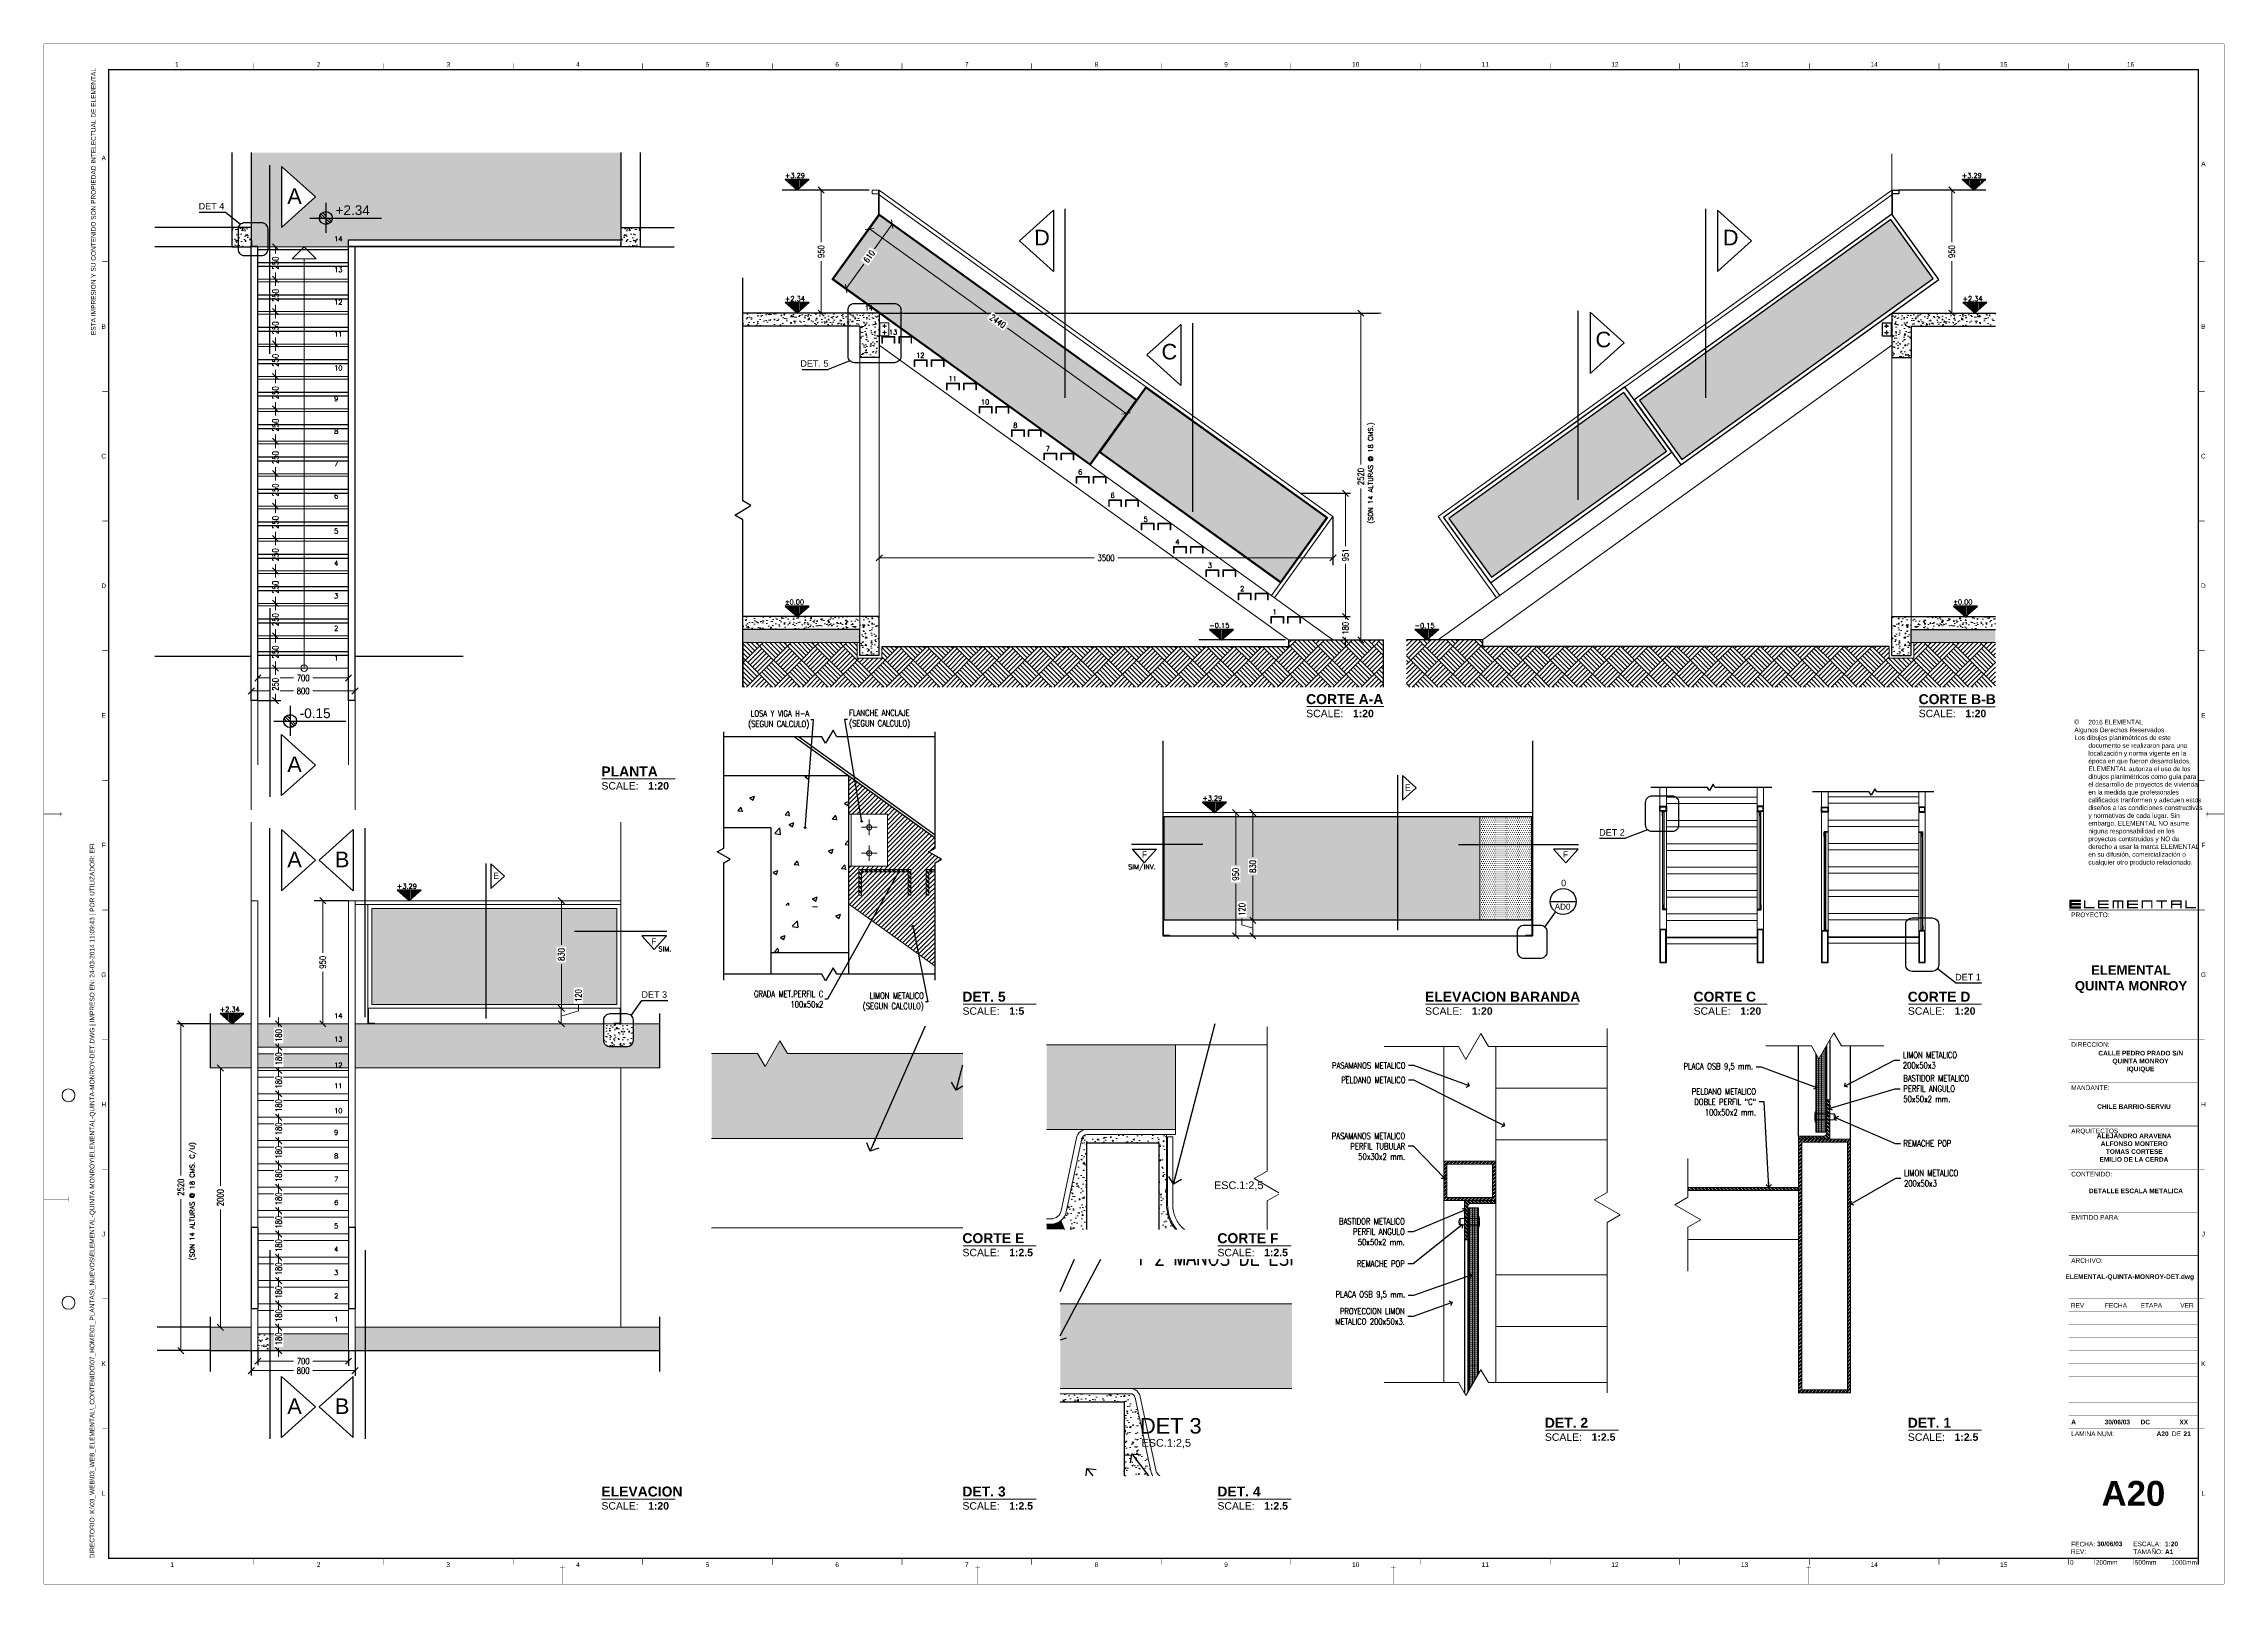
# Paper-space layout 'QM-DET-ESCAL-1' of a CAD drawing. Header units: metres, sheet in millimetres. Extents: x 1062 to 1903, y 0 to 594.
# The model-space entities are those that its viewports show. They can reach past a viewport. Long polylines and large blocks are cut down to what shows.
import ezdxf
from ezdxf.enums import TextEntityAlignment as Align

# ---------------------------------------------------------------- set-up
doc = ezdxf.new("R2010")
doc.units = ezdxf.units.M
doc.header["$LTSCALE"] = 5
doc.header["$MEASUREMENT"] = 0
doc.layers.get('0').update_dxf_attribs({"color": 30})
doc.layers.get('DEFPOINTS').update_dxf_attribs({"color": 210})
for name, color, linetype, lineweight in [('A-ANNO-DIMS', 3, 'Continuous', 18), ('A-ANNO-SYMB', 3, 'Continuous', 18), ('A-ANNO-TEXT', 3, 'Continuous', 18), ('A-DETL-GRPH', 4, 'Continuous', 25), ('A-DETL-MBND', 3, 'Continuous', 18), ('A-DETL-MCUT', 4, 'Continuous', 25), ('A-DETL-PATT', 8, 'Continuous', 18), ('G-ANNO-LOGO', 3, 'Continuous', 18), ('G-ANNO-TEXT', 3, 'Continuous', 18), ('G-ANNO-TTLB', 3, 'Continuous', 18)]:
    doc.layers.add(name, color=color, linetype=linetype, lineweight=lineweight)
doc.layers.add('A-ANNO-NPLT', color=210, linetype='Continuous', lineweight=18, plot=False)
doc.layers.add('G-ANNO-NPLT', color=210, linetype='Continuous', lineweight=18, plot=False)
doc.layers.get('DEFPOINTS').off()
doc.styles.add('E-ARIAL', font='arial.ttf')
doc.styles.add('E-ARIAL-BOLD', font='')
doc.styles.add('E-ROMANS', font='romans.shx', dxfattribs={"width": 0.8})
doc.styles.get('E-ARIAL-BOLD').set_extended_font_data('Arial', bold=True)
doc.dimstyles.new('E-0001_ARW_18', dxfattribs={"dimscale": 0.001, "dimtxt": 1.8, "dimasz": 1.8, "dimexe": 0.9, "dimexo": 0.6, "dimgap": 0.9, "dimtad": 0, "dimdec": 0, "dimlfac": 1000, "dimzin": 0, "dimdsep": 46, "dimtxsty": 'E-ROMANS', "dimblk": 'OPEN90', "dimcen": 0.9, "dimclrd": 256, "dimclre": 256, "dimclrt": 256, "dimadec": 0, "dimazin": 0, "dimtfac": 1, "dimtdec": 0, "dimtmove": 1, "dimatfit": 3, "dimldrblk": 'OPEN90', "dimfxl": 1, "dimtfill": 1, "dimtolj": 1, "dimtzin": 0, "dimarcsym": 0})
doc.dimstyles.new('E-0010_TICK_12', dxfattribs={"dimscale": 0.001, "dimtxt": 12, "dimasz": 12, "dimexe": 6, "dimexo": 4, "dimgap": 6, "dimtad": 0, "dimdec": 0, "dimlfac": 1000, "dimzin": 0, "dimdsep": 46, "dimtxsty": 'E-ROMANS', "dimblk": 'OBLIQUE', "dimcen": 6, "dimclrd": 256, "dimclre": 256, "dimclrt": 256, "dimadec": 0, "dimazin": 0, "dimtfac": 1, "dimtdec": 0, "dimtmove": 1, "dimatfit": 3, "dimldrblk": 'OPEN90', "dimfxl": 1, "dimtfill": 1, "dimtolj": 1, "dimtzin": 0, "dimlwd": -1, "dimarcsym": 0})
doc.dimstyles.new('E-0020_TICK_24', dxfattribs={"dimscale": 0.001, "dimtxt": 48, "dimasz": 48, "dimexe": 24, "dimexo": 16, "dimgap": 24, "dimtad": 0, "dimdec": 0, "dimlfac": 1000, "dimzin": 0, "dimdsep": 46, "dimtxsty": 'E-ROMANS', "dimblk": 'OBLIQUE', "dimcen": 24, "dimclrd": 256, "dimclre": 256, "dimclrt": 256, "dimadec": 0, "dimazin": 0, "dimtfac": 1, "dimtdec": 0, "dimtmove": 1, "dimatfit": 3, "dimldrblk": 'OPEN90', "dimfxl": 1, "dimtfill": 1, "dimtolj": 1, "dimtzin": 0, "dimlwd": -1, "dimarcsym": 0})
pattern_1 = [(50, (-0.010333, -0.045208), (0.0143452037, -0.0012550427), [0.0015, -0.0165]), (355, (-0.010333, -0.045208), (-0.0027750267, 0.0150438427), [0.0012, -0.0132]), (100.4514, (-0.009137, -0.045313), (0.0115701876, 0.0137887908), [0.0012748038, -0.0140228422]), (46.1842, (-0.010333, -0.041208), (0.021344821, -0.0033103803), [0.00225, -0.02475]), (96.6356, (-0.008554, -0.041484), (0.018693254, 0.0194823574), [0.001912206, -0.02103426]), (351.1842, (-0.010333, -0.041208), (0.018693239, 0.019482372), [0.0018, -0.0198]), (21, (-0.008333, -0.042208), (0.011938141, -0.0080523778), [0.0015, -0.0165]), (326, (-0.008333, -0.042208), (0.0048663066, 0.014503001), [0.0012, -0.0132]), (71.4514, (-0.007338, -0.04288), (0.0168044526, 0.00645061), [0.0012748038, -0.0140228422]), (37.5, (-0.010333, -0.0452084), (0.0002431971, 0.00665787708), [0, -0.01304, 0, -0.0134, 0, -0.01325]), (7.5, (-0.010333, -0.0452084), (0.00526139075, 0.00788823424), [0, -0.00764, 0, -0.01274, 0, -0.00505]), (327.5, (-0.014793, -0.0452084), (0.01067644872, -0.00045109743), [0, -0.005, 0, -0.0156, 0, -0.0207]), (317.5, (-0.016793, -0.045208), (0.0116637234, 0.0020020996), [0, -0.0065, 0, -0.01036, 0, -0.0147])]
pattern_2 = [(135, (0.1376294, -1.0666082), (-0.00176776695, -0.00176776695), []), (135, (0.1363794, -1.0666082), (-0.00176776695, -0.00176776695), [])]
pattern_3 = [(90, (0, -1.0666082), (-0.0025, 4e-19), []), (90, (0.00125, -1.0653582), (-0.0025, 4e-19), [0.00125, -0.000625])]
pattern_4 = [(0, (3.643496, 8.49536), (0.0079375, 0.015875), [0, -0.015875])]
pattern_5 = [(50, (0, 8.49536), (0.091092334, -0.007969543), [0.009525, -0.104775]), (355, (0, 8.49536), (-0.017621413, 0.09552832), [0.00762, -0.08382]), (100.451, (0.00759, 8.4947), (0.07347125, 0.087558344), [0.008095, -0.089045]), (46.1842, (0, 8.52076), (0.13553952, -0.021021164), [0.0142875, -0.1571625]), (96.6356, (0.0113, 8.51901), (0.11870212, 0.12371278), [0.0121425, -0.1335675]), (351.184, (0, 8.52076), (0.1187023, 0.12371256), [0.01143, -0.12573]), (21, (0.0127, 8.51441), (0.07580744, -0.05113276), [0.009525, -0.104775]), (326, (0.0127, 8.51441), (0.030901014, 0.092093983), [0.00762, -0.08382]), (71.4514, (0.01902, 8.51015), (0.106708245, 0.04096143), [0.008095, -0.089045]), (37.5, (0, 8.49536), (0.0015443016, 0.0422775194), [0, -0.082804, 0, -0.08509, 0, -0.0841375]), (7.5, (0, 8.49536), (0.033409831, 0.0500902874), [0, -0.048514, 0, -0.080899, 0, -0.0320675]), (327.5, (-0.02832, 8.49536), (0.0677952976, -0.002864372), [0, -0.03175, 0, -0.09906, 0, -0.131445]), (317.5, (-0.04102, 8.49536), (0.074064591, 0.012713246), [0, -0.041275, 0, -0.065786, 0, -0.093345])]

# ---------------------------------------------------------------- blocks, each defined once
blk = doc.blocks.new('*U195')
at = {"layer": 'G-ANNO-TTLB', "const_width": 0.18}
for points in [[(0, -2.5), (0, 0)], [(10, 0), (10, -2.5)], [(25, 0), (25, -2.5)]]:
    blk.add_lwpolyline(points, dxfattribs=at)
at = {"layer": 'G-ANNO-TTLB'}
blk.add_lwpolyline([(50, 0, 0.48, 0.48, 0), (50, -2.5, 0.48, 0.48, 0)], format="xyseb", dxfattribs=at)
blk = doc.blocks.new('*U28')
at = {"layer": 'G-ANNO-LOGO'}
for points in [[(0, -1), (0, 0), (1.33, 0), (1.33, -0.17), (0.17, -0.17), (0.17, -0.42), (1.33, -0.42), (1.33, -0.58), (0.17, -0.58), (0.17, -0.83), (1.33, -0.83), (1.33, -1)], [(1.74, -1), (1.74, 0), (1.91, 0), (1.91, -0.83), (3.07, -0.83), (3.07, -1)], [(3.48, -1), (3.48, 0), (4.81, 0), (4.81, -0.17), (3.65, -0.17), (3.65, -0.42), (4.81, -0.42), (4.81, -0.58), (3.65, -0.58), (3.65, -0.83), (4.81, -0.83), (4.81, -1)], [(6.47, -1), (6.47, -0.17), (6.05, -0.17), (6.05, -1), (5.88, -1), (5.88, -0.17), (5.47, -0.17), (5.47, -1), (5.3, -1), (5.3, 0), (6.63, 0), (6.63, -1)], [(7.12, -1), (7.12, 0), (8.45, 0), (8.45, -0.17), (7.29, -0.17), (7.29, -0.42), (8.45, -0.42), (8.45, -0.58), (7.29, -0.58), (7.29, -0.83), (8.45, -0.83), (8.45, -1)], [(10.11, -1), (10.11, -0.17), (9.11, -0.17), (9.11, -1), (8.94, -1), (8.94, 0), (10.27, 0), (10.27, -1)], [(11.51, -0.17), (11.51, -1), (11.34, -1), (11.34, -0.17), (10.76, -0.17), (10.76, 0), (12.09, 0), (12.09, -0.17)], [(14.36, -1), (14.36, 0), (14.52, 0), (14.52, -0.83), (15.69, -0.83), (15.69, -1)]]:
    blk.add_hatch(color=256, dxfattribs=at).paths.add_polyline_path(points)
h = blk.add_hatch(color=256, dxfattribs=at)
edge = h.paths.add_edge_path()
edge.add_spline(control_points=[(13.74, -0.42), (13.74, -0.42), (12.74, -0.42), (12.74, -0.42), (12.74, -0.42), (12.74, -0.17), (12.74, -0.17), (12.74, -0.17), (13.74, -0.17), (13.74, -0.17), (13.74, -0.17), (13.74, -0.42), (13.74, -0.42)], knot_values=[0, 0, 0, 0, 1, 1, 1, 2, 2, 2, 3, 3, 3, 4, 4, 4, 4], degree=3, periodic=0)
edge = h.paths.add_edge_path(flags=16)
edge.add_spline(control_points=[(12.57, 0), (12.57, 0), (12.57, -1), (12.57, -1), (12.57, -1), (12.74, -1), (12.74, -1), (12.74, -1), (12.74, -0.58), (12.74, -0.58), (12.74, -0.58), (13.74, -0.58), (13.74, -0.58), (13.74, -0.58), (13.74, -1), (13.74, -1), (13.74, -1), (13.91, -1), (13.91, -1), (13.91, -1), (13.91, 0), (13.91, 0), (13.91, 0), (12.57, 0), (12.57, 0)], knot_values=[0, 0, 0, 0, 1, 1, 1, 2, 2, 2, 3, 3, 3, 4, 4, 4, 5, 5, 5, 6, 6, 6, 7, 7, 7, 8, 8, 8, 8], degree=3, periodic=0)
blk.add_lwpolyline([(0, 0), (0, -1)])
at = {"layer": 'A-ANNO-NPLT'}
blk.add_lwpolyline([(0, -1), (0, 0), (1.33, 0), (1.33, -0.17), (0.17, -0.17), (0.17, -0.42), (1.33, -0.42), (1.33, -0.58), (0.17, -0.58), (0.17, -0.83), (1.33, -0.83), (1.33, -1), (0, -1)], close=True, dxfattribs=at)
blk = doc.blocks.new('B-FOLD_MARK')
at = {"layer": 'A-ANNO-SYMB', "const_width": 0.13, "flags": 128}
for points in [[(1518.14, -686.71), (1519.94, -686.71)], [(1519.04, -685.81), (1519.04, -692.96)]]:
    blk.add_lwpolyline(points, dxfattribs=at)
blk = doc.blocks.new('B-HOLE_PUNCHER')
at = {"const_width": 0.18, "flags": 128}
for points in [[(3.56, 144.5), (13.06, 144.5)], [(13.06, 145.4), (13.06, 143.6)]]:
    blk.add_lwpolyline(points, dxfattribs=at)
blk = doc.blocks.new('*U213')
at = {"layer": 'G-ANNO-NPLT', "const_width": 0.18}
for points in [[(0, 594), (-841, 594)], [(-841, 0), (-841, 594)], [(0, 0), (0, 594)], [(0, 0), (-841, 0)]]:
    blk.add_lwpolyline(points, dxfattribs=at)
at = {"layer": 'G-ANNO-TTLB', "const_width": 0.5, "flags": 128}
blk.add_lwpolyline([(-816, 584), (-816, 10), (-10, 10), (-10, 584)], close=True, dxfattribs=at)
at = {"layer": 'G-ANNO-TTLB', "const_width": 0.18, "flags": 128}
for points in [[(-760, 586.5), (-760, 584)], [(-710, 586.5), (-710, 584)], [(-660, 586.5), (-660, 584)], [(-610, 586.5), (-610, 584)], [(-560, 586.5), (-560, 584)], [(-510, 586.5), (-510, 584)], [(-460, 586.5), (-460, 584)], [(-410, 586.5), (-410, 584)], [(-360, 586.5), (-360, 584)], [(-310, 586.5), (-310, 584)], [(-260, 586.5), (-260, 584)], [(-210, 586.5), (-210, 584)], [(-160, 586.5), (-160, 584)], [(-110, 586.5), (-110, 584)], [(-60, 586.5), (-60, 584)], [(-841, 578.5), (-841, 576)], [(-816, 510), (-818.5, 510)], [(-7.5, 510), (-10, 510)], [(-816, 460), (-818.5, 460)], [(-7.5, 460), (-10, 460)], [(-816, 410), (-818.5, 410)], [(-7.5, 410), (-10, 410)], [(-816, 360), (-818.5, 360)], [(-7.5, 360), (-10, 360)], [(-816, 310), (-818.5, 310)], [(-7.5, 310), (-10, 310)], [(-816, 260), (-818.5, 260)], [(-7.5, 260), (-10, 260)], [(-816, 210), (-818.5, 210)], [(-7.5, 210), (-10, 210)], [(-816, 160), (-818.5, 160)], [(-7.5, 160), (-10, 160)], [(-816, 110), (-818.5, 110)], [(-7.5, 110), (-10, 110)], [(-7.5, 110), (-10, 110)], [(-816, 60), (-818.5, 60)], [(-7.5, 60), (-10, 60)], [(-7.5, 60), (-10, 60)], [(-760, 10), (-760, 7.5)], [(-710, 10), (-710, 7.5)], [(-660, 10), (-660, 7.5)], [(-610, 10), (-610, 7.5)], [(-560, 10), (-560, 7.5)], [(-510, 10), (-510, 7.5)], [(-460, 10), (-460, 7.5)], [(-410, 10), (-410, 7.5)], [(-360, 10), (-360, 7.5)], [(-310, 10), (-310, 7.5)], [(-260, 10), (-260, 7.5)], [(-210, 10), (-210, 7.5)], [(-160, 10), (-160, 7.5)], [(-110, 10), (-110, 7.5)], [(-60, 10), (-60, 7.5)]]:
    blk.add_lwpolyline(points, dxfattribs=at)
at = {"layer": 'G-ANNO-TTLB'}
for points, const_width in [([(-10, 260), (-60, 260)], 0.18), ([(-10, 210), (-60, 210)], 0.18), ([(-10, 193.33), (-60, 193.33)], 0.18), ([(-10, 176.67), (-60, 176.67)], 0.18), ([(-60, 176.67), (-10, 176.67)], 0.18), ([(-60, 160), (-10, 160)], 0.18), ([(-60, 160), (-10, 160)], 0.18), ([(-60, 160), (-10, 160)], 0.18), ([(-60, 160), (-10, 160)], 0.18), ([(-60, 143.33), (-10, 143.33)], 0.18), ([(-60, 126.67), (-10, 126.67)], 0.18), ([(-60, 126.67), (-10, 126.67)], 0.18), ([(-60, 110), (-10, 110)], 0.18), ([(-60, 105), (-10, 105)], 0.12), ([(-60, 100), (-10, 100)], 0.12), ([(-60, 95), (-10, 95)], 0.12), ([(-60, 90), (-10, 90)], 0.12), ([(-60, 85), (-10, 85)], 0.12), ([(-60, 80), (-10, 80)], 0.12), ([(-60, 75), (-10, 75)], 0.12), ([(-60, 70), (-10, 70)], 0.12), ([(-60, 60), (-10, 60)], 0.18), ([(-60, 60), (-10, 60)], 0.18), ([(-60, 65), (-10, 65)], 0.12), ([(-124.5, 10), (-64.5, 10)], 0.18)]:
    blk.add_lwpolyline(points, dxfattribs=dict(at, const_width=const_width))
for centre in [(-831.5, 188.5), (-831.5, 108.5)]:
    blk.add_circle(centre, 2.5, dxfattribs=at)
at = {"layer": 'G-ANNO-LOGO', "xscale": 3.1, "yscale": 3.1, "zscale": 3.1}
blk.add_blockref('*U28', (-59.49, 263.76), dxfattribs=at)
at = {"layer": 'G-ANNO-TTLB', "xscale": -1, "rotation": 270}
blk.add_blockref('B-FOLD_MARK', (-148.04, -1222.04), dxfattribs=at)
at = {"layer": 'G-ANNO-TTLB', "rotation": 90}
blk.add_blockref('B-FOLD_MARK', (-692.96, -1222.04), dxfattribs=at)
at = {"layer": 'G-ANNO-TTLB'}
for name, p in [('B-HOLE_PUNCHER', (-844.56, 4)), ('B-FOLD_MARK', (-2160.04, 692.96)), ('B-FOLD_MARK', (-1999.79, 692.96)), ('B-FOLD_MARK', (-1839.54, 692.96)), ('B-FOLD_MARK', (-1679.29, 692.96))]:
    blk.add_blockref(name, p, dxfattribs=at)
at = {"layer": 'G-ANNO-TEXT', "style": 'E-ARIAL'}
for s, p in [('1', (-789.65, 586.07)), ('2', (-735, 586.07)), ('3', (-685, 586.07)), ('4', (-635, 586.07)), ('5', (-585, 586.07)), ('6', (-535, 586.07)), ('7', (-485, 586.07)), ('8', (-435, 586.07)), ('9', (-385, 586.07)), ('10', (-335, 586.07)), ('11', (-285, 586.07)), ('12', (-235, 586.07)), ('13', (-185, 586.07)), ('14', (-135, 586.07)), ('15', (-85, 586.07)), ('16', (-36.11, 586.07)), ('A', (-817.91, 549.98)), ('A', (-8.02, 547.71)), ('B', (-817.91, 485)), ('B', (-8.02, 485)), ('C', (-817.91, 435)), ('C', (-8.02, 435)), ('D', (-817.91, 385)), ('D', (-8.02, 385)), ('E', (-817.91, 335)), ('E', (-8.02, 335)), ('F', (-817.91, 285)), ('F', (-8.02, 285)), ('G', (-817.91, 235)), ('G', (-8.02, 235)), ('H', (-817.91, 185)), ('H', (-8.02, 185)), ('J', (-817.91, 135)), ('J', (-8.02, 135)), ('K', (-817.91, 85)), ('K', (-8.02, 85)), ('L', (-817.91, 35)), ('L', (-8.02, 35)), ('2', (-735, 7.51)), ('3', (-685, 7.51)), ('6', (-535, 7.51)), ('8', (-435, 7.51)), ('9', (-385, 7.51)), ('10', (-335, 7.51)), ('12', (-235, 7.51)), ('13', (-185, 7.51)), ('1', (-791.51, 7.51)), ('4', (-635, 7.51)), ('5', (-585, 7.51)), ('7', (-485, 7.51)), ('11', (-285, 7.51)), ('14', (-135, 7.51)), ('15', (-85, 7.51))]:
    blk.add_text(s, height=1.8, dxfattribs=at).set_placement(p, align=Align.MIDDLE_CENTER)
for s, p in [('PROYECTO:', (-59, 259.02)), ('DIRECCION:', (-59, 209.02)), ('MANDANTE:', (-59, 192.35)), ('ARQUITECTOS:', (-59, 175.68)), ('CONTENIDO:', (-59, 159.02)), ('EMITIDO PARA:', (-59, 142.35)), ('ARCHIVO:', (-59, 125.68)), ('LAMINA NUM:', (-59, 58.88))]:
    blk.add_text(s, height=1.8, dxfattribs=at).set_placement(p, align=Align.TOP_LEFT)
at = {"layer": 'G-ANNO-TEXT'}
for s, style, p in [('REV', 'E-ARIAL', (-59.13, 107.5)), ('FECHA', 'E-ARIAL', (-45.99, 107.5)), ('ETAPA', 'E-ARIAL', (-32.2, 107.5)), ('VER', 'E-ARIAL', (-16.94, 107.5)), ('DE', 'E-ARIAL', (-20.14, 57.99)), ('REV:', 'E-ARIAL', (-59.1, 12.54)), ('FECHA:', 'E-ARIAL', (-59, 15.44)), ('TAMAÑO:', 'E-ARIAL', (-35.06, 12.5)), ('ESCALA:', 'E-ARIAL', (-35.06, 15.5)), ('A1', 'E-ARIAL-BOLD', (-22.82, 12.5))]:
    blk.add_text(s, height=1.8, dxfattribs=dict(at, style=style)).set_placement(p, align=Align.MIDDLE_LEFT)
at = {"layer": 'G-ANNO-TEXT', "insert": (-822.79, 584.67), "char_height": 1.8, "width": 119.9233, "attachment_point": 3, "rotation": 90, "style": 'E-ARIAL'}
blk.add_mtext('ESTA IMPRESION Y SU CONTENIDO SON PROPIEDAD INTELECTUAL DE ELEMENTAL', dxfattribs=at)
at = {"layer": 'G-ANNO-TEXT', "insert": (-823.3, 9.95), "char_height": 1.8, "attachment_point": 1, "rotation": 90, "style": 'E-ARIAL'}
blk.add_mtext_dynamic_manual_height_columns('DIRECTORIO: K:\\\\03_WEB\\\\03_WEB_ELEMENTAL\\\\_CONTENIDO\\\\07_HOME\\\\01_PLANTAS\\\\_NUEVOS\\\\ELEMENTAL-QUINTA MONROY\\\\ELEMENTAL-QUINTA-MONROY-DET.DWG | IMPRESO EN: 24-03-2014 11:09:43 | POR UTILIZADOR: EFI', width=425.5597, gutter_width=9, heights=[0], dxfattribs=at)
at = {"layer": 'G-ANNO-TEXT', "style": 'E-ARIAL-BOLD'}
for tag, p, height in [('PROJECT_TITLE_001', (-56.13, 232.27), 3.6), ('SITE_001', (-34.98, 200.77), 1.8), ('CLIENT_001', (-39.4, 183.27), 1.8), ('ARCHITECTS_002', (-42.97, 167.42), 1.8), ('ARCHITECTS_001', (-42.83, 170.45), 1.8), ('DRAWING_TITLE_001', (-44.32, 151), 1.8), ('DESIGN_STAGE_001', (-45.35, 134.33), 1.8), ('FILENAME_001', (-61.23, 117.68), 1.8)]:
    blk.add_attdef(tag, p, '', height=height, dxfattribs=at)
for tag, p in [('VERSION_9', (-59, 102.5)), ('DATE_9', (-46.09, 102.5)), ('STAGE_9', (-32.25, 102.5)), ('CHECKED_BY_9', (-17.25, 102.5)), ('VERSION_8', (-59, 97.5)), ('VERSION_7', (-59, 92.5)), ('DATE_8', (-46.09, 97.5)), ('DATE_7', (-46.09, 92.5)), ('STAGE_8', (-32.25, 97.5)), ('STAGE_7', (-32.25, 92.5)), ('CHECKED_BY_8', (-17.25, 97.5)), ('CHECKED_BY_7', (-17.25, 92.5)), ('VERSION_6', (-59, 87.5)), ('DATE_6', (-46.09, 87.5)), ('STAGE_6', (-32.25, 87.5)), ('CHECKED_BY_6', (-17.25, 87.5)), ('VERSION_5', (-59, 82.5)), ('VERSION_4', (-59, 77.5)), ('DATE_5', (-46.09, 82.5)), ('DATE_4', (-46.09, 77.5)), ('STAGE_5', (-32.25, 82.5)), ('STAGE_4', (-32.25, 77.5)), ('CHECKED_BY_5', (-17.25, 82.5)), ('CHECKED_BY_4', (-17.25, 77.5)), ('VERSION_3', (-59, 72.5)), ('VERSION_2', (-59, 67.5)), ('DATE_3', (-46.09, 72.5)), ('DATE_2', (-46.09, 67.5)), ('STAGE_3', (-32.25, 72.5)), ('STAGE_2', (-32.25, 67.5)), ('CHECKED_BY_3', (-17.25, 72.5)), ('CHECKED_BY_2', (-17.25, 67.5)), ('VERSION_1', (-59, 62.5)), ('DATE_1', (-46.09, 62.5)), ('STAGE_1', (-32.25, 62.5)), ('CHECKED_BY_1', (-17.25, 62.5)), ('SHEET_TOTAL', (-15.68, 57.98)), ('DATE', (-49.01, 15.53)), ('REV', (-49.01, 12.51)), ('SCALE', (-22.81, 15.53))]:
    blk.add_attdef(tag, text='', height=1.8, dxfattribs=at).set_placement(p, align=Align.MIDDLE_LEFT)
blk.add_attdef('SHEET_COPY', text='', height=1.8, dxfattribs=at).set_placement((-21.42, 57.98), align=Align.MIDDLE_RIGHT)
blk.add_attdef('SHEET', text='', height=9.6, dxfattribs=at).set_placement((-35, 35), align=Align.MIDDLE_CENTER)
blk = doc.blocks.new('*U203')
at = {"layer": 'A-ANNO-SYMB'}
blk.add_line((23.64, 0), (6, 0), dxfattribs=at)
at = {"layer": 'A-ANNO-SYMB', "style": 'E-ARIAL'}
blk.add_text('SCALE:', height=1.8, dxfattribs=at).set_placement((5.88, -2.55))
at = {"layer": 'A-ANNO-SYMB', "style": 'E-ARIAL-BOLD'}
blk.add_attdef('SHEET', text='', height=6, dxfattribs=at).set_placement((5, 0.28), align=Align.MIDDLE_RIGHT)
blk.add_attdef('TITLE', (5.86, 0.61), '', height=2.4, dxfattribs=at)
blk.add_attdef('SCALE', text='', height=1.8, dxfattribs=at).set_placement((17.14, -0.75), align=Align.TOP_LEFT)
blk = doc.blocks.new('*U198')
at = {"layer": 'G-ANNO-TTLB', "const_width": 0.18}
for points in [[(0, -2.5), (0, 0)], [(10, 0), (10, -2.5)], [(25, 0), (25, -2.5)]]:
    blk.add_lwpolyline(points, dxfattribs=at)
at = {"layer": 'G-ANNO-TTLB'}
blk.add_lwpolyline([(50, 0, 0.48, 0.48, 0), (50, -2.5, 0.48, 0.48, 0)], format="xyseb", dxfattribs=at)
at = {"layer": 'G-ANNO-TEXT', "style": 'E-ARIAL'}
blk.add_text('0', height=1.8, dxfattribs=at).set_placement((1.2, -0.7), align=Align.TOP_CENTER)
for s, p in [('200mm', (10.5, -2.5)), ('500mm', (25.5, -2.5))]:
    blk.add_text(s, height=1.8, dxfattribs=at).set_placement(p)
blk.add_text('1000mm', height=1.8, dxfattribs=at).set_placement((49.5, -2.5), align=Align.RIGHT)
blk = doc.blocks.new('*U204')
at = {"layer": 'A-ANNO-SYMB'}
blk.add_line((42.9, 0), (6, 0), dxfattribs=at)
at = {"layer": 'A-ANNO-SYMB', "style": 'E-ARIAL'}
blk.add_text('SCALE:', height=1.8, dxfattribs=at).set_placement((5.88, -2.55))
at = {"layer": 'A-ANNO-SYMB', "style": 'E-ARIAL-BOLD'}
blk.add_attdef('SHEET', text='', height=6, dxfattribs=at).set_placement((5, 0.28), align=Align.MIDDLE_RIGHT)
blk.add_attdef('TITLE', (5.86, 0.61), '', height=2.4, dxfattribs=at)
blk.add_attdef('SCALE', text='', height=1.8, dxfattribs=at).set_placement((17.14, -0.75), align=Align.TOP_LEFT)
blk = doc.blocks.new('*U205')
at = {"layer": 'A-ANNO-SYMB'}
blk.add_line((24.6, 0), (6, 0), dxfattribs=at)
at = {"layer": 'A-ANNO-SYMB', "style": 'E-ARIAL'}
blk.add_text('SCALE:', height=1.8, dxfattribs=at).set_placement((5.88, -2.55))
at = {"layer": 'A-ANNO-SYMB', "style": 'E-ARIAL-BOLD'}
blk.add_attdef('SHEET', text='', height=6, dxfattribs=at).set_placement((5, 0.28), align=Align.MIDDLE_RIGHT)
blk.add_attdef('TITLE', (5.86, 0.61), '', height=2.4, dxfattribs=at)
blk.add_attdef('SCALE', text='', height=1.8, dxfattribs=at).set_placement((17.14, -0.75), align=Align.TOP_LEFT)
blk = doc.blocks.new('*U206')
at = {"layer": 'A-ANNO-SYMB'}
blk.add_line((24.36, 0), (6, 0), dxfattribs=at)
at = {"layer": 'A-ANNO-SYMB', "style": 'E-ARIAL'}
blk.add_text('SCALE:', height=1.8, dxfattribs=at).set_placement((5.88, -2.55))
at = {"layer": 'A-ANNO-SYMB', "style": 'E-ARIAL-BOLD'}
blk.add_attdef('SHEET', text='', height=6, dxfattribs=at).set_placement((5, 0.28), align=Align.MIDDLE_RIGHT)
blk.add_attdef('TITLE', (5.86, 0.61), '', height=2.4, dxfattribs=at)
blk.add_attdef('SCALE', text='', height=1.8, dxfattribs=at).set_placement((17.14, -0.75), align=Align.TOP_LEFT)
blk = doc.blocks.new('_Open90')
at = {"color": 0, "linetype": 'ByBlock', "lineweight": -2}
for p, q in [((-0.5, 0.5), (0, 0)), ((0, 0), (-1, 0)), ((0, 0), (-0.5, -0.5))]:
    blk.add_line(p, q, dxfattribs=at)
blk = doc.blocks.new('_Oblique')
at = {"color": 0, "linetype": 'ByBlock', "lineweight": -2}
blk.add_line((-0.5, -0.5), (0.5, 0.5), dxfattribs=at)
blk = doc.blocks.new('*D61')
at = {"layer": 'A-ANNO-DIMS', "lineweight": -2, "transparency": 16777216}
for p, q in [((242.7352, 150.0394), (242.8795, 150.0394)), ((242.7352, 149.7894), (242.8795, 149.7894))]:
    blk.add_line(p, q, dxfattribs=at)
at = {"layer": 'A-ANNO-DIMS', "transparency": 16777216}
for p, q in [((242.8555, 150.0394), (242.8555, 149.9878)), ((242.8555, 149.7894), (242.8555, 149.841))]:
    blk.add_line(p, q, dxfattribs=at)
at = {"layer": 'A-ANNO-DIMS', "transparency": 16777216, "xscale": 0.048, "yscale": 0.048, "zscale": 0.048}
for p, rotation in [((242.8555, 150.0394), 90), ((242.8555, 149.7894), 270)]:
    blk.add_blockref('_Oblique', p, dxfattribs=dict(at, rotation=rotation))
at = {"layer": 'A-ANNO-DIMS', "transparency": 16777216, "insert": (242.8555, 149.9144), "char_height": 0.048, "attachment_point": 5, "rotation": 90, "style": 'E-ROMANS', "bg_fill": 3, "box_fill_scale": 1.25, "bg_fill_color": 256, "bg_fill_true_color": 13158600, "bg_fill_transparency": 0}
blk.add_mtext('\\A1;250', dxfattribs=at)
blk = doc.blocks.new('*D62')
at = {"layer": 'A-ANNO-DIMS', "lineweight": -2, "transparency": 16777216}
for p, q in [((243.4032, 150.2894), (242.8315, 150.2894)), ((242.7352, 150.0394), (242.8795, 150.0394))]:
    blk.add_line(p, q, dxfattribs=at)
at = {"layer": 'A-ANNO-DIMS', "transparency": 16777216}
for p, q in [((242.8555, 150.2894), (242.8555, 150.2378)), ((242.8555, 150.0394), (242.8555, 150.091))]:
    blk.add_line(p, q, dxfattribs=at)
at = {"layer": 'A-ANNO-DIMS', "transparency": 16777216, "xscale": 0.048, "yscale": 0.048, "zscale": 0.048}
for p, rotation in [((242.8555, 150.2894), 90), ((242.8555, 150.0394), 270)]:
    blk.add_blockref('_Oblique', p, dxfattribs=dict(at, rotation=rotation))
at = {"layer": 'A-ANNO-DIMS', "transparency": 16777216, "insert": (242.8555, 150.1644), "char_height": 0.048, "attachment_point": 5, "rotation": 90, "style": 'E-ROMANS', "bg_fill": 3, "box_fill_scale": 1.25, "bg_fill_color": 256, "bg_fill_true_color": 13158600, "bg_fill_transparency": 0}
blk.add_mtext('\\A1;250', dxfattribs=at)
blk = doc.blocks.new('*D63')
at = {"layer": 'A-ANNO-DIMS', "lineweight": -2, "transparency": 16777216}
for p, q in [((243.4032, 150.5394), (242.8315, 150.5394)), ((243.4032, 150.2894), (242.8315, 150.2894))]:
    blk.add_line(p, q, dxfattribs=at)
at = {"layer": 'A-ANNO-DIMS', "transparency": 16777216}
for p, q in [((242.8555, 150.5394), (242.8555, 150.4878)), ((242.8555, 150.2894), (242.8555, 150.341))]:
    blk.add_line(p, q, dxfattribs=at)
at = {"layer": 'A-ANNO-DIMS', "transparency": 16777216, "xscale": 0.048, "yscale": 0.048, "zscale": 0.048}
for p, rotation in [((242.8555, 150.5394), 90), ((242.8555, 150.2894), 270)]:
    blk.add_blockref('_Oblique', p, dxfattribs=dict(at, rotation=rotation))
at = {"layer": 'A-ANNO-DIMS', "transparency": 16777216, "insert": (242.8555, 150.4144), "char_height": 0.048, "attachment_point": 5, "rotation": 90, "style": 'E-ROMANS', "bg_fill": 3, "box_fill_scale": 1.25, "bg_fill_color": 256, "bg_fill_true_color": 13158600, "bg_fill_transparency": 0}
blk.add_mtext('\\A1;250', dxfattribs=at)
blk = doc.blocks.new('*D64')
at = {"layer": 'A-ANNO-DIMS', "lineweight": -2, "transparency": 16777216}
for p, q in [((243.4032, 150.7894), (242.8315, 150.7894)), ((243.4032, 150.5394), (242.8315, 150.5394))]:
    blk.add_line(p, q, dxfattribs=at)
at = {"layer": 'A-ANNO-DIMS', "transparency": 16777216}
for p, q in [((242.8555, 150.7894), (242.8555, 150.7378)), ((242.8555, 150.5394), (242.8555, 150.591))]:
    blk.add_line(p, q, dxfattribs=at)
at = {"layer": 'A-ANNO-DIMS', "transparency": 16777216, "xscale": 0.048, "yscale": 0.048, "zscale": 0.048}
for p, rotation in [((242.8555, 150.7894), 90), ((242.8555, 150.5394), 270)]:
    blk.add_blockref('_Oblique', p, dxfattribs=dict(at, rotation=rotation))
at = {"layer": 'A-ANNO-DIMS', "transparency": 16777216, "insert": (242.8555, 150.6644), "char_height": 0.048, "attachment_point": 5, "rotation": 90, "style": 'E-ROMANS', "bg_fill": 3, "box_fill_scale": 1.25, "bg_fill_color": 256, "bg_fill_true_color": 13158600, "bg_fill_transparency": 0}
blk.add_mtext('\\A1;250', dxfattribs=at)
blk = doc.blocks.new('*D65')
at = {"layer": 'A-ANNO-DIMS', "lineweight": -2, "transparency": 16777216}
for p, q in [((243.4032, 151.0394), (242.8315, 151.0394)), ((243.4032, 150.7894), (242.8315, 150.7894))]:
    blk.add_line(p, q, dxfattribs=at)
at = {"layer": 'A-ANNO-DIMS', "transparency": 16777216}
for p, q in [((242.8555, 151.0394), (242.8555, 150.9878)), ((242.8555, 150.7894), (242.8555, 150.841))]:
    blk.add_line(p, q, dxfattribs=at)
at = {"layer": 'A-ANNO-DIMS', "transparency": 16777216, "xscale": 0.048, "yscale": 0.048, "zscale": 0.048}
for p, rotation in [((242.8555, 151.0394), 90), ((242.8555, 150.7894), 270)]:
    blk.add_blockref('_Oblique', p, dxfattribs=dict(at, rotation=rotation))
at = {"layer": 'A-ANNO-DIMS', "transparency": 16777216, "insert": (242.8555, 150.9144), "char_height": 0.048, "attachment_point": 5, "rotation": 90, "style": 'E-ROMANS', "bg_fill": 3, "box_fill_scale": 1.25, "bg_fill_color": 256, "bg_fill_true_color": 13158600, "bg_fill_transparency": 0}
blk.add_mtext('\\A1;250', dxfattribs=at)
blk = doc.blocks.new('*D66')
at = {"layer": 'A-ANNO-DIMS', "lineweight": -2, "transparency": 16777216}
for p, q in [((243.4032, 151.2894), (242.8315, 151.2894)), ((243.4032, 151.0394), (242.8315, 151.0394))]:
    blk.add_line(p, q, dxfattribs=at)
at = {"layer": 'A-ANNO-DIMS', "transparency": 16777216}
for p, q in [((242.8555, 151.2894), (242.8555, 151.2378)), ((242.8555, 151.0394), (242.8555, 151.091))]:
    blk.add_line(p, q, dxfattribs=at)
at = {"layer": 'A-ANNO-DIMS', "transparency": 16777216, "xscale": 0.048, "yscale": 0.048, "zscale": 0.048}
for p, rotation in [((242.8555, 151.2894), 90), ((242.8555, 151.0394), 270)]:
    blk.add_blockref('_Oblique', p, dxfattribs=dict(at, rotation=rotation))
at = {"layer": 'A-ANNO-DIMS', "transparency": 16777216, "insert": (242.8555, 151.1644), "char_height": 0.048, "attachment_point": 5, "rotation": 90, "style": 'E-ROMANS', "bg_fill": 3, "box_fill_scale": 1.25, "bg_fill_color": 256, "bg_fill_true_color": 13158600, "bg_fill_transparency": 0}
blk.add_mtext('\\A1;250', dxfattribs=at)
blk = doc.blocks.new('*D67')
at = {"layer": 'A-ANNO-DIMS', "lineweight": -2, "transparency": 16777216}
for p, q in [((243.4032, 151.5394), (242.8315, 151.5394)), ((243.4032, 151.2894), (242.8315, 151.2894))]:
    blk.add_line(p, q, dxfattribs=at)
at = {"layer": 'A-ANNO-DIMS', "transparency": 16777216}
for p, q in [((242.8555, 151.5394), (242.8555, 151.4878)), ((242.8555, 151.2894), (242.8555, 151.3411))]:
    blk.add_line(p, q, dxfattribs=at)
at = {"layer": 'A-ANNO-DIMS', "transparency": 16777216, "xscale": 0.048, "yscale": 0.048, "zscale": 0.048}
for p, rotation in [((242.8555, 151.5394), 90), ((242.8555, 151.2894), 270)]:
    blk.add_blockref('_Oblique', p, dxfattribs=dict(at, rotation=rotation))
at = {"layer": 'A-ANNO-DIMS', "transparency": 16777216, "insert": (242.8555, 151.4144), "char_height": 0.048, "attachment_point": 5, "rotation": 90, "style": 'E-ROMANS', "bg_fill": 3, "box_fill_scale": 1.25, "bg_fill_color": 256, "bg_fill_true_color": 13158600, "bg_fill_transparency": 0}
blk.add_mtext('\\A1;250', dxfattribs=at)
blk = doc.blocks.new('*D68')
at = {"layer": 'A-ANNO-DIMS', "lineweight": -2, "transparency": 16777216}
for p, q in [((243.4032, 151.7894), (242.8315, 151.7894)), ((243.4032, 151.5394), (242.8315, 151.5394))]:
    blk.add_line(p, q, dxfattribs=at)
at = {"layer": 'A-ANNO-DIMS', "transparency": 16777216}
for p, q in [((242.8555, 151.7894), (242.8555, 151.7378)), ((242.8555, 151.5394), (242.8555, 151.5911))]:
    blk.add_line(p, q, dxfattribs=at)
at = {"layer": 'A-ANNO-DIMS', "transparency": 16777216, "xscale": 0.048, "yscale": 0.048, "zscale": 0.048}
for p, rotation in [((242.8555, 151.7894), 90), ((242.8555, 151.5394), 270)]:
    blk.add_blockref('_Oblique', p, dxfattribs=dict(at, rotation=rotation))
at = {"layer": 'A-ANNO-DIMS', "transparency": 16777216, "insert": (242.8555, 151.6644), "char_height": 0.048, "attachment_point": 5, "rotation": 90, "style": 'E-ROMANS', "bg_fill": 3, "box_fill_scale": 1.25, "bg_fill_color": 256, "bg_fill_true_color": 13158600, "bg_fill_transparency": 0}
blk.add_mtext('\\A1;250', dxfattribs=at)
blk = doc.blocks.new('*D69')
at = {"layer": 'A-ANNO-DIMS', "lineweight": -2, "transparency": 16777216}
for p, q in [((243.4032, 152.0394), (242.8315, 152.0394)), ((243.4032, 151.7894), (242.8315, 151.7894))]:
    blk.add_line(p, q, dxfattribs=at)
at = {"layer": 'A-ANNO-DIMS', "transparency": 16777216}
for p, q in [((242.8555, 152.0394), (242.8555, 151.9878)), ((242.8555, 151.7894), (242.8555, 151.8411))]:
    blk.add_line(p, q, dxfattribs=at)
at = {"layer": 'A-ANNO-DIMS', "transparency": 16777216, "xscale": 0.048, "yscale": 0.048, "zscale": 0.048}
for p, rotation in [((242.8555, 152.0394), 90), ((242.8555, 151.7894), 270)]:
    blk.add_blockref('_Oblique', p, dxfattribs=dict(at, rotation=rotation))
at = {"layer": 'A-ANNO-DIMS', "transparency": 16777216, "insert": (242.8555, 151.9144), "char_height": 0.048, "attachment_point": 5, "rotation": 90, "style": 'E-ROMANS', "bg_fill": 3, "box_fill_scale": 1.25, "bg_fill_color": 256, "bg_fill_true_color": 13158600, "bg_fill_transparency": 0}
blk.add_mtext('\\A1;250', dxfattribs=at)
blk = doc.blocks.new('*D70')
at = {"layer": 'A-ANNO-DIMS', "lineweight": -2, "transparency": 16777216}
for p, q in [((243.4032, 152.2894), (242.8315, 152.2894)), ((243.4032, 152.0394), (242.8315, 152.0394))]:
    blk.add_line(p, q, dxfattribs=at)
at = {"layer": 'A-ANNO-DIMS', "transparency": 16777216}
for p, q in [((242.8555, 152.2894), (242.8555, 152.2378)), ((242.8555, 152.0394), (242.8555, 152.0911))]:
    blk.add_line(p, q, dxfattribs=at)
at = {"layer": 'A-ANNO-DIMS', "transparency": 16777216, "xscale": 0.048, "yscale": 0.048, "zscale": 0.048}
for p, rotation in [((242.8555, 152.2894), 90), ((242.8555, 152.0394), 270)]:
    blk.add_blockref('_Oblique', p, dxfattribs=dict(at, rotation=rotation))
at = {"layer": 'A-ANNO-DIMS', "transparency": 16777216, "insert": (242.8555, 152.1644), "char_height": 0.048, "attachment_point": 5, "rotation": 90, "style": 'E-ROMANS', "bg_fill": 3, "box_fill_scale": 1.25, "bg_fill_color": 256, "bg_fill_true_color": 13158600, "bg_fill_transparency": 0}
blk.add_mtext('\\A1;250', dxfattribs=at)
blk = doc.blocks.new('*D71')
at = {"layer": 'A-ANNO-DIMS', "lineweight": -2, "transparency": 16777216}
for p, q in [((243.4032, 152.5394), (242.8315, 152.5394)), ((243.4032, 152.2894), (242.8315, 152.2894))]:
    blk.add_line(p, q, dxfattribs=at)
at = {"layer": 'A-ANNO-DIMS', "transparency": 16777216}
for p, q in [((242.8555, 152.5394), (242.8555, 152.4878)), ((242.8555, 152.2894), (242.8555, 152.3411))]:
    blk.add_line(p, q, dxfattribs=at)
at = {"layer": 'A-ANNO-DIMS', "transparency": 16777216, "xscale": 0.048, "yscale": 0.048, "zscale": 0.048}
for p, rotation in [((242.8555, 152.5394), 90), ((242.8555, 152.2894), 270)]:
    blk.add_blockref('_Oblique', p, dxfattribs=dict(at, rotation=rotation))
at = {"layer": 'A-ANNO-DIMS', "transparency": 16777216, "insert": (242.8555, 152.4144), "char_height": 0.048, "attachment_point": 5, "rotation": 90, "style": 'E-ROMANS', "bg_fill": 3, "box_fill_scale": 1.25, "bg_fill_color": 256, "bg_fill_true_color": 13158600, "bg_fill_transparency": 0}
blk.add_mtext('\\A1;250', dxfattribs=at)
blk = doc.blocks.new('*D72')
at = {"layer": 'A-ANNO-DIMS', "lineweight": -2, "transparency": 16777216}
for p, q in [((242.7192, 148.7941), (242.7192, 149.4886)), ((243.4192, 148.7941), (243.4192, 149.4886))]:
    blk.add_line(p, q, dxfattribs=at)
at = {"layer": 'A-ANNO-DIMS', "transparency": 16777216}
for p, q in [((242.7192, 149.4646), (242.9958, 149.4646)), ((243.4192, 149.4646), (243.1426, 149.4646))]:
    blk.add_line(p, q, dxfattribs=at)
at = {"layer": 'A-ANNO-DIMS', "transparency": 16777216, "xscale": 0.048, "yscale": 0.048, "zscale": 0.048, "rotation": 180}
blk.add_blockref('_Oblique', (242.7192, 149.4646), dxfattribs=at)
at = {"layer": 'A-ANNO-DIMS', "transparency": 16777216, "xscale": 0.048, "yscale": 0.048, "zscale": 0.048}
blk.add_blockref('_Oblique', (243.4192, 149.4646), dxfattribs=at)
at = {"layer": 'A-ANNO-DIMS', "transparency": 16777216, "insert": (243.0692, 149.4646), "char_height": 0.048, "attachment_point": 5, "style": 'E-ROMANS', "bg_fill": 3, "box_fill_scale": 1.25, "bg_fill_color": 256, "bg_fill_true_color": 13158600, "bg_fill_transparency": 0}
blk.add_mtext('\\A1;700', dxfattribs=at)
blk = doc.blocks.new('*D73')
at = {"layer": 'A-ANNO-DIMS', "lineweight": -2, "transparency": 16777216}
for p, q in [((242.6692, 148.4472), (242.6692, 149.3879)), ((243.4692, 148.4472), (243.4692, 149.3879))]:
    blk.add_line(p, q, dxfattribs=at)
at = {"layer": 'A-ANNO-DIMS', "transparency": 16777216}
for p, q in [((242.6692, 149.3639), (242.9958, 149.3639)), ((243.4692, 149.3639), (243.1426, 149.3639))]:
    blk.add_line(p, q, dxfattribs=at)
at = {"layer": 'A-ANNO-DIMS', "transparency": 16777216, "xscale": 0.048, "yscale": 0.048, "zscale": 0.048, "rotation": 180}
blk.add_blockref('_Oblique', (242.6692, 149.3639), dxfattribs=at)
at = {"layer": 'A-ANNO-DIMS', "transparency": 16777216, "xscale": 0.048, "yscale": 0.048, "zscale": 0.048}
blk.add_blockref('_Oblique', (243.4692, 149.3639), dxfattribs=at)
at = {"layer": 'A-ANNO-DIMS', "transparency": 16777216, "insert": (243.0692, 149.3639), "char_height": 0.048, "attachment_point": 5, "style": 'E-ROMANS', "bg_fill": 3, "box_fill_scale": 1.25, "bg_fill_color": 256, "bg_fill_true_color": 13158600, "bg_fill_transparency": 0}
blk.add_mtext('\\A1;800', dxfattribs=at)
blk = doc.blocks.new('*D74')
at = {"layer": 'A-ANNO-DIMS', "lineweight": -2, "transparency": 16777216}
for p, q in [((243.4032, 158.8948), (243.1967, 158.8948)), ((243.4032, 157.9448), (243.1967, 157.9448))]:
    blk.add_line(p, q, dxfattribs=at)
at = {"layer": 'A-ANNO-DIMS', "transparency": 16777216}
for p, q in [((243.2207, 158.8948), (243.2207, 158.4932)), ((243.2207, 157.9448), (243.2207, 158.3465))]:
    blk.add_line(p, q, dxfattribs=at)
at = {"layer": 'A-ANNO-DIMS', "transparency": 16777216, "xscale": 0.048, "yscale": 0.048, "zscale": 0.048}
for p, rotation in [((243.2207, 158.8948), 90), ((243.2207, 157.9448), 270)]:
    blk.add_blockref('_Oblique', p, dxfattribs=dict(at, rotation=rotation))
at = {"layer": 'A-ANNO-DIMS', "transparency": 16777216, "insert": (243.2207, 158.4198), "char_height": 0.048, "attachment_point": 5, "rotation": 90, "style": 'E-ROMANS', "bg_fill": 3, "box_fill_scale": 1.25, "bg_fill_color": 256, "bg_fill_true_color": 13158600, "bg_fill_transparency": 0}
blk.add_mtext('\\A1;950', dxfattribs=at)
blk = doc.blocks.new('*D75')
at = {"layer": 'A-ANNO-DIMS', "transparency": 16777216}
for p, q in [((243.2781, 161.1843), (243.2781, 161.2323)), ((243.3621, 161.0991), (243.3621, 161.2191)), ((243.3621, 161.1591), (243.2781, 161.1843))]:
    blk.add_line(p, q, dxfattribs=at)
at = {"layer": 'A-ANNO-DIMS', "lineweight": -2, "transparency": 16777216}
for p, q in [((243.4404, 161.2191), (243.3381, 161.2191)), ((243.4404, 161.0991), (243.3381, 161.0991))]:
    blk.add_line(p, q, dxfattribs=at)
at = {"layer": 'A-ANNO-DIMS', "transparency": 16777216, "xscale": 0.048, "yscale": 0.048, "zscale": 0.048}
for p, rotation in [((243.3621, 161.2191), 90), ((243.3621, 161.0991), 270)]:
    blk.add_blockref('_Oblique', p, dxfattribs=dict(at, rotation=rotation))
at = {"layer": 'A-ANNO-DIMS', "transparency": 16777216, "insert": (243.2781, 161.3029), "char_height": 0.048, "attachment_point": 5, "rotation": 90, "style": 'E-ROMANS', "bg_fill": 3, "box_fill_scale": 1.25, "bg_fill_color": 256, "bg_fill_true_color": 13158600, "bg_fill_transparency": 0}
blk.add_mtext('\\A1;120', dxfattribs=at)
blk = doc.blocks.new('*D76')
at = {"layer": 'A-ANNO-DIMS', "lineweight": -2, "transparency": 16777216}
for p, q in [((243.4404, 162.0491), (243.3381, 162.0491)), ((243.4404, 161.2191), (243.3381, 161.2191))]:
    blk.add_line(p, q, dxfattribs=at)
at = {"layer": 'A-ANNO-DIMS', "transparency": 16777216}
for p, q in [((243.3621, 162.0491), (243.3621, 161.7075)), ((243.3621, 161.2191), (243.3621, 161.5607))]:
    blk.add_line(p, q, dxfattribs=at)
at = {"layer": 'A-ANNO-DIMS', "transparency": 16777216, "xscale": 0.048, "yscale": 0.048, "zscale": 0.048}
for p, rotation in [((243.3621, 162.0491), 90), ((243.3621, 161.2191), 270)]:
    blk.add_blockref('_Oblique', p, dxfattribs=dict(at, rotation=rotation))
at = {"layer": 'A-ANNO-DIMS', "transparency": 16777216, "insert": (243.3621, 161.6341), "char_height": 0.048, "attachment_point": 5, "rotation": 90, "style": 'E-ROMANS', "bg_fill": 3, "box_fill_scale": 1.25, "bg_fill_color": 256, "bg_fill_true_color": 13158600, "bg_fill_transparency": 0}
blk.add_mtext('\\A1;830', dxfattribs=at)
blk = doc.blocks.new('*D77')
at = {"layer": 'A-ANNO-DIMS', "lineweight": -2, "transparency": 16777216}
for p, q in [((243.3175, 162.0491), (243.2067, 162.0491)), ((243.3175, 161.0991), (243.2067, 161.0991))]:
    blk.add_line(p, q, dxfattribs=at)
at = {"layer": 'A-ANNO-DIMS', "transparency": 16777216}
for p, q in [((243.2307, 162.0491), (243.2307, 161.6475)), ((243.2307, 161.0991), (243.2307, 161.5007))]:
    blk.add_line(p, q, dxfattribs=at)
at = {"layer": 'A-ANNO-DIMS', "transparency": 16777216, "xscale": 0.048, "yscale": 0.048, "zscale": 0.048}
for p, rotation in [((243.2307, 162.0491), 90), ((243.2307, 161.0991), 270)]:
    blk.add_blockref('_Oblique', p, dxfattribs=dict(at, rotation=rotation))
at = {"layer": 'A-ANNO-DIMS', "transparency": 16777216, "insert": (243.2307, 161.5741), "char_height": 0.048, "attachment_point": 5, "rotation": 90, "style": 'E-ROMANS', "bg_fill": 3, "box_fill_scale": 1.25, "bg_fill_color": 256, "bg_fill_true_color": 13158600, "bg_fill_transparency": 0}
blk.add_mtext('\\A1;950', dxfattribs=at)
blk = doc.blocks.new('*D78')
at = {"layer": 'A-ANNO-DIMS', "transparency": 16777216}
for p, q in [((245.1927, 158.0444), (245.1927, 158.0924)), ((245.0607, 157.9448), (245.0607, 158.0648)), ((245.0607, 158.0048), (245.1927, 158.0444))]:
    blk.add_line(p, q, dxfattribs=at)
at = {"layer": 'A-ANNO-DIMS', "lineweight": -2, "transparency": 16777216}
for p, q in [((244.9743, 158.0648), (245.0847, 158.0648)), ((244.9743, 157.9448), (245.0847, 157.9448))]:
    blk.add_line(p, q, dxfattribs=at)
at = {"layer": 'A-ANNO-DIMS', "transparency": 16777216, "xscale": 0.048, "yscale": 0.048, "zscale": 0.048}
for p, rotation in [((245.0607, 158.0648), 90), ((245.0607, 157.9448), 270)]:
    blk.add_blockref('_Oblique', p, dxfattribs=dict(at, rotation=rotation))
at = {"layer": 'A-ANNO-DIMS', "transparency": 16777216, "insert": (245.1927, 158.1631), "char_height": 0.048, "attachment_point": 5, "rotation": 90, "style": 'E-ROMANS', "bg_fill": 3, "box_fill_scale": 1.25, "bg_fill_color": 256, "bg_fill_true_color": 13158600, "bg_fill_transparency": 0}
blk.add_mtext('\\A1;120', dxfattribs=at)
blk = doc.blocks.new('*D79')
at = {"layer": 'A-ANNO-DIMS', "lineweight": -2, "transparency": 16777216}
for p, q in [((244.9743, 158.8948), (245.0855, 158.8948)), ((244.9743, 158.0648), (245.0855, 158.0648))]:
    blk.add_line(p, q, dxfattribs=at)
at = {"layer": 'A-ANNO-DIMS', "transparency": 16777216}
for p, q in [((245.0615, 158.8948), (245.0615, 158.5532)), ((245.0615, 158.0648), (245.0615, 158.4065))]:
    blk.add_line(p, q, dxfattribs=at)
at = {"layer": 'A-ANNO-DIMS', "transparency": 16777216, "xscale": 0.048, "yscale": 0.048, "zscale": 0.048}
for p, rotation in [((245.0615, 158.8948), 90), ((245.0615, 158.0648), 270)]:
    blk.add_blockref('_Oblique', p, dxfattribs=dict(at, rotation=rotation))
at = {"layer": 'A-ANNO-DIMS', "transparency": 16777216, "insert": (245.0615, 158.4798), "char_height": 0.048, "attachment_point": 5, "rotation": 90, "style": 'E-ROMANS', "bg_fill": 3, "box_fill_scale": 1.25, "bg_fill_color": 256, "bg_fill_true_color": 13158600, "bg_fill_transparency": 0}
blk.add_mtext('\\A1;830', dxfattribs=at)
blk = doc.blocks.new('*D80')
at = {"layer": 'A-ANNO-DIMS', "lineweight": -2, "transparency": 16777216}
for p, q in [((234.9111, 156.5558), (235.2657, 156.5558)), ((234.9111, 155.6048), (235.2657, 155.6048))]:
    blk.add_line(p, q, dxfattribs=at)
at = {"layer": 'A-ANNO-DIMS', "transparency": 16777216}
for p, q in [((235.2417, 156.5558), (235.2417, 156.1482)), ((235.2417, 155.6048), (235.2417, 156.0124))]:
    blk.add_line(p, q, dxfattribs=at)
at = {"layer": 'A-ANNO-DIMS', "transparency": 16777216, "xscale": 0.048, "yscale": 0.048, "zscale": 0.048}
for p, rotation in [((235.2417, 156.5558), 90), ((235.2417, 155.6048), 270)]:
    blk.add_blockref('_Oblique', p, dxfattribs=dict(at, rotation=rotation))
at = {"layer": 'A-ANNO-DIMS', "transparency": 16777216, "insert": (235.2417, 156.0803), "char_height": 0.048, "attachment_point": 5, "rotation": 90, "style": 'E-ROMANS', "bg_fill": 3, "box_fill_scale": 1.25, "bg_fill_color": 256, "bg_fill_true_color": 13158600, "bg_fill_transparency": 0}
blk.add_mtext('\\A1;951', dxfattribs=at)
blk = doc.blocks.new('*D81')
at = {"layer": 'A-ANNO-DIMS', "transparency": 16777216}
for p, q in [((235.2417, 155.6048), (235.2417, 155.6528)), ((235.2417, 155.6048), (235.2417, 155.5855)), ((235.2417, 155.4248), (235.2417, 155.4442)), ((235.2417, 155.4248), (235.2417, 155.3768))]:
    blk.add_line(p, q, dxfattribs=at)
at = {"layer": 'A-ANNO-DIMS', "lineweight": -2, "transparency": 16777216}
for p, q in [((234.9111, 155.6048), (235.2657, 155.6048)), ((234.9111, 155.4248), (235.2657, 155.4248))]:
    blk.add_line(p, q, dxfattribs=at)
at = {"layer": 'A-ANNO-DIMS', "transparency": 16777216, "xscale": 0.048, "yscale": 0.048, "zscale": 0.048}
for p, rotation in [((235.2417, 155.6048), 270), ((235.2417, 155.4248), 90)]:
    blk.add_blockref('_Oblique', p, dxfattribs=dict(at, rotation=rotation))
at = {"layer": 'A-ANNO-DIMS', "transparency": 16777216, "insert": (235.2417, 155.5148), "char_height": 0.048, "attachment_point": 5, "rotation": 90, "style": 'E-ROMANS', "bg_fill": 3, "box_fill_scale": 1.25, "bg_fill_color": 256, "bg_fill_true_color": 13158600, "bg_fill_transparency": 0}
blk.add_mtext('\\A1;180', dxfattribs=at)
blk = doc.blocks.new('*D82')
at = {"layer": 'A-ANNO-DIMS', "lineweight": -2, "transparency": 16777216}
for p, q in [((235.5183, 157.9448), (235.3364, 157.9448)), ((235.5183, 155.4248), (235.3364, 155.4248))]:
    blk.add_line(p, q, dxfattribs=at)
at = {"layer": 'A-ANNO-DIMS', "transparency": 16777216}
for p, q in [((235.3604, 157.9448), (235.3604, 156.7765)), ((235.3604, 155.4248), (235.3604, 156.5932))]:
    blk.add_line(p, q, dxfattribs=at)
at = {"layer": 'A-ANNO-DIMS', "transparency": 16777216, "xscale": 0.048, "yscale": 0.048, "zscale": 0.048}
for p, rotation in [((235.3604, 157.9448), 90), ((235.3604, 155.4248), 270)]:
    blk.add_blockref('_Oblique', p, dxfattribs=dict(at, rotation=rotation))
at = {"layer": 'A-ANNO-DIMS', "transparency": 16777216, "insert": (235.3604, 156.6848), "char_height": 0.048, "attachment_point": 5, "rotation": 90, "style": 'E-ROMANS', "bg_fill": 3, "box_fill_scale": 1.25, "bg_fill_color": 256, "bg_fill_true_color": 13158600, "bg_fill_transparency": 0}
blk.add_mtext('\\A1;2520', dxfattribs=at)
blk = doc.blocks.new('*D83')
at = {"layer": 'A-ANNO-DIMS', "lineweight": -2, "transparency": 16777216}
for p, q in [((231.3884, 158.8948), (231.1729, 158.8948)), ((231.3884, 157.9448), (231.1729, 157.9448))]:
    blk.add_line(p, q, dxfattribs=at)
at = {"layer": 'A-ANNO-DIMS', "transparency": 16777216}
for p, q in [((231.1969, 158.8948), (231.1969, 158.4932)), ((231.1969, 157.9448), (231.1969, 158.3465))]:
    blk.add_line(p, q, dxfattribs=at)
at = {"layer": 'A-ANNO-DIMS', "transparency": 16777216, "xscale": 0.048, "yscale": 0.048, "zscale": 0.048}
for p, rotation in [((231.1969, 158.8948), 90), ((231.1969, 157.9448), 270)]:
    blk.add_blockref('_Oblique', p, dxfattribs=dict(at, rotation=rotation))
at = {"layer": 'A-ANNO-DIMS', "transparency": 16777216, "insert": (231.1969, 158.4198), "char_height": 0.048, "attachment_point": 5, "rotation": 90, "style": 'E-ROMANS', "bg_fill": 3, "box_fill_scale": 1.25, "bg_fill_color": 256, "bg_fill_true_color": 13158600, "bg_fill_transparency": 0}
blk.add_mtext('\\A1;950', dxfattribs=at)
blk = doc.blocks.new('*D84')
at = {"layer": 'A-ANNO-DIMS', "lineweight": -2, "transparency": 16777216}
for p, q in [((231.6592, 158.6924), (231.765, 158.6163)), ((231.3029, 158.1973), (231.4087, 158.1212))]:
    blk.add_line(p, q, dxfattribs=at)
at = {"layer": 'A-ANNO-DIMS', "transparency": 16777216}
for p, q in [((231.7456, 158.6303), (231.6097, 158.4415)), ((231.3892, 158.1352), (231.5251, 158.3239))]:
    blk.add_line(p, q, dxfattribs=at)
at = {"layer": 'A-ANNO-DIMS', "transparency": 16777216, "xscale": 0.048, "yscale": 0.048, "zscale": 0.048}
for p, rotation in [((231.7456, 158.6303), 54.25713426794277), ((231.3892, 158.1352), 234.2571342679427)]:
    blk.add_blockref('_Oblique', p, dxfattribs=dict(at, rotation=rotation))
at = {"layer": 'A-ANNO-DIMS', "transparency": 16777216, "insert": (231.5674, 158.3827), "char_height": 0.048, "attachment_point": 5, "rotation": 54.2571, "style": 'E-ROMANS', "bg_fill": 3, "box_fill_scale": 1.25, "bg_fill_color": 256, "bg_fill_true_color": 13158600, "bg_fill_transparency": 0}
blk.add_mtext('\\A1;610', dxfattribs=at)
blk = doc.blocks.new('*D85')
at = {"layer": 'A-ANNO-DIMS', "lineweight": -2, "transparency": 16777216}
for p, q in [((231.6369, 158.6888), (231.5557, 158.5759)), ((233.6173, 157.2634), (233.5361, 157.1506))]:
    blk.add_line(p, q, dxfattribs=at)
at = {"layer": 'A-ANNO-DIMS', "transparency": 16777216}
for p, q in [((231.5697, 158.5954), (232.4856, 157.9363)), ((233.5502, 157.1701), (232.6343, 157.8292))]:
    blk.add_line(p, q, dxfattribs=at)
at = {"layer": 'A-ANNO-DIMS', "transparency": 16777216, "xscale": 0.048, "yscale": 0.048, "zscale": 0.048}
for p, rotation in [((231.5697, 158.5954), 144.2571342679459), ((233.5502, 157.1701), 324.2571342679459)]:
    blk.add_blockref('_Oblique', p, dxfattribs=dict(at, rotation=rotation))
at = {"layer": 'A-ANNO-DIMS', "transparency": 16777216, "insert": (232.5599, 157.8827), "char_height": 0.048, "attachment_point": 5, "rotation": 324.2571, "style": 'E-ROMANS', "bg_fill": 3, "box_fill_scale": 1.25, "bg_fill_color": 256, "bg_fill_true_color": 13158600, "bg_fill_transparency": 0}
blk.add_mtext('\\A1;2440', dxfattribs=at)
blk = doc.blocks.new('*D86')
at = {"layer": 'A-ANNO-DIMS', "lineweight": -2, "transparency": 16777216}
for p, q in [((231.6451, 156.3599), (231.6451, 156.0335)), ((235.1451, 156.3599), (235.1451, 156.0335))]:
    blk.add_line(p, q, dxfattribs=at)
at = {"layer": 'A-ANNO-DIMS', "transparency": 16777216}
for p, q in [((231.6451, 156.0575), (233.3035, 156.0575)), ((235.1451, 156.0575), (233.4868, 156.0575))]:
    blk.add_line(p, q, dxfattribs=at)
at = {"layer": 'A-ANNO-DIMS', "transparency": 16777216, "xscale": 0.048, "yscale": 0.048, "zscale": 0.048, "rotation": 180}
blk.add_blockref('_Oblique', (231.6451, 156.0575), dxfattribs=at)
at = {"layer": 'A-ANNO-DIMS', "transparency": 16777216, "xscale": 0.048, "yscale": 0.048, "zscale": 0.048}
blk.add_blockref('_Oblique', (235.1451, 156.0575), dxfattribs=at)
at = {"layer": 'A-ANNO-DIMS', "transparency": 16777216, "insert": (233.3951, 156.0575), "char_height": 0.048, "attachment_point": 5, "style": 'E-ROMANS', "bg_fill": 3, "box_fill_scale": 1.25, "bg_fill_color": 256, "bg_fill_true_color": 13158600, "bg_fill_transparency": 0}
blk.add_mtext('\\A1;3500', dxfattribs=at)
blk = doc.blocks.new('*D87')
at = {"layer": 'A-ANNO-DIMS', "lineweight": -2, "transparency": 16777216}
for p, q in [((229.5723, 158.8948), (229.5053, 158.8948)), ((229.5765, 157.9448), (229.5053, 157.9448))]:
    blk.add_line(p, q, dxfattribs=at)
at = {"layer": 'A-ANNO-DIMS', "transparency": 16777216}
for p, q in [((229.5293, 158.8948), (229.5293, 158.4932)), ((229.5293, 157.9448), (229.5293, 158.3465))]:
    blk.add_line(p, q, dxfattribs=at)
at = {"layer": 'A-ANNO-DIMS', "transparency": 16777216, "xscale": 0.048, "yscale": 0.048, "zscale": 0.048}
for p, rotation in [((229.5293, 158.8948), 90), ((229.5293, 157.9448), 270)]:
    blk.add_blockref('_Oblique', p, dxfattribs=dict(at, rotation=rotation))
at = {"layer": 'A-ANNO-DIMS', "transparency": 16777216, "insert": (229.5293, 158.4198), "char_height": 0.048, "attachment_point": 5, "rotation": 90, "style": 'E-ROMANS', "bg_fill": 3, "box_fill_scale": 1.25, "bg_fill_color": 256, "bg_fill_true_color": 13158600, "bg_fill_transparency": 0}
blk.add_mtext('\\A1;950', dxfattribs=at)
blk = doc.blocks.new('*D103')
at = {"layer": 'A-ANNO-DIMS', "lineweight": -2, "transparency": 16777216}
for p, q in [((242.8416, 152.7894), (242.8315, 152.7894)), ((242.8416, 152.5394), (242.8315, 152.5394))]:
    blk.add_line(p, q, dxfattribs=at)
at = {"layer": 'A-ANNO-DIMS', "transparency": 16777216}
for p, q in [((242.8555, 152.7894), (242.8555, 152.7378)), ((242.8555, 152.5394), (242.8555, 152.5911))]:
    blk.add_line(p, q, dxfattribs=at)
at = {"layer": 'A-ANNO-DIMS', "transparency": 16777216, "xscale": 0.048, "yscale": 0.048, "zscale": 0.048}
for p, rotation in [((242.8555, 152.7894), 90), ((242.8555, 152.5394), 270)]:
    blk.add_blockref('_Oblique', p, dxfattribs=dict(at, rotation=rotation))
at = {"layer": 'A-ANNO-DIMS', "transparency": 16777216, "insert": (242.8555, 152.6644), "char_height": 0.048, "attachment_point": 5, "rotation": 90, "style": 'E-ROMANS', "bg_fill": 3, "box_fill_scale": 1.25, "bg_fill_color": 256, "bg_fill_true_color": 13158600, "bg_fill_transparency": 0}
blk.add_mtext('\\A1;250', dxfattribs=at)
blk = doc.blocks.new('*D104')
at = {"layer": 'A-ANNO-DIMS', "lineweight": -2, "transparency": 16777216}
for p, q in [((242.7352, 149.7894), (242.8795, 149.7894)), ((242.7352, 149.5394), (242.8795, 149.5394))]:
    blk.add_line(p, q, dxfattribs=at)
at = {"layer": 'A-ANNO-DIMS', "transparency": 16777216}
for p, q in [((242.8555, 149.7894), (242.8555, 149.7378)), ((242.8555, 149.5394), (242.8555, 149.5911))]:
    blk.add_line(p, q, dxfattribs=at)
at = {"layer": 'A-ANNO-DIMS', "transparency": 16777216, "xscale": 0.048, "yscale": 0.048, "zscale": 0.048}
for p, rotation in [((242.8555, 149.7894), 90), ((242.8555, 149.5394), 270)]:
    blk.add_blockref('_Oblique', p, dxfattribs=dict(at, rotation=rotation))
at = {"layer": 'A-ANNO-DIMS', "transparency": 16777216, "insert": (242.8555, 149.6644), "char_height": 0.048, "attachment_point": 5, "rotation": 90, "style": 'E-ROMANS', "bg_fill": 3, "box_fill_scale": 1.25, "bg_fill_color": 256, "bg_fill_true_color": 13158600, "bg_fill_transparency": 0}
blk.add_mtext('\\A1;250', dxfattribs=at)
blk = doc.blocks.new('*D105')
at = {"layer": 'A-ANNO-DIMS', "lineweight": -2, "transparency": 16777216}
for p, q in [((242.7352, 149.5394), (242.8795, 149.5394)), ((242.7352, 149.2894), (242.8795, 149.2894))]:
    blk.add_line(p, q, dxfattribs=at)
at = {"layer": 'A-ANNO-DIMS', "transparency": 16777216}
for p, q in [((242.8555, 149.5394), (242.8555, 149.4878)), ((242.8555, 149.2894), (242.8555, 149.3411))]:
    blk.add_line(p, q, dxfattribs=at)
at = {"layer": 'A-ANNO-DIMS', "transparency": 16777216, "xscale": 0.048, "yscale": 0.048, "zscale": 0.048}
for p, rotation in [((242.8555, 149.5394), 90), ((242.8555, 149.2894), 270)]:
    blk.add_blockref('_Oblique', p, dxfattribs=dict(at, rotation=rotation))
at = {"layer": 'A-ANNO-DIMS', "transparency": 16777216, "insert": (242.8555, 149.4144), "char_height": 0.048, "attachment_point": 5, "rotation": 90, "style": 'E-ROMANS', "bg_fill": 3, "box_fill_scale": 1.25, "bg_fill_color": 256, "bg_fill_true_color": 13158600, "bg_fill_transparency": 0}
blk.add_mtext('\\A1;250', dxfattribs=at)
blk = doc.blocks.new('*D106')
at = {"layer": 'A-ANNO-DIMS', "lineweight": -2, "transparency": 16777216}
for p, q in [((242.3358, 157.9448), (242.1014, 157.9448)), ((242.3358, 155.4248), (242.1014, 155.4248))]:
    blk.add_line(p, q, dxfattribs=at)
at = {"layer": 'A-ANNO-DIMS', "transparency": 16777216}
for p, q in [((242.1254, 157.9448), (242.1254, 156.7765)), ((242.1254, 155.4248), (242.1254, 156.5932))]:
    blk.add_line(p, q, dxfattribs=at)
at = {"layer": 'A-ANNO-DIMS', "transparency": 16777216, "xscale": 0.048, "yscale": 0.048, "zscale": 0.048}
for p, rotation in [((242.1254, 157.9448), 90), ((242.1254, 155.4248), 270)]:
    blk.add_blockref('_Oblique', p, dxfattribs=dict(at, rotation=rotation))
at = {"layer": 'A-ANNO-DIMS', "transparency": 16777216, "insert": (242.1254, 156.6848), "char_height": 0.048, "attachment_point": 5, "rotation": 90, "style": 'E-ROMANS', "bg_fill": 3, "box_fill_scale": 1.25, "bg_fill_color": 256, "bg_fill_true_color": 13158600, "bg_fill_transparency": 0}
blk.add_mtext('\\A1;2520', dxfattribs=at)
blk = doc.blocks.new('*D107')
at = {"layer": 'A-ANNO-DIMS', "lineweight": -2, "transparency": 16777216}
for p, q in [((242.3678, 157.6048), (242.4547, 157.6048)), ((242.3678, 155.6048), (242.4547, 155.6048))]:
    blk.add_line(p, q, dxfattribs=at)
at = {"layer": 'A-ANNO-DIMS', "transparency": 16777216}
for p, q in [((242.4307, 157.6048), (242.4307, 156.6965)), ((242.4307, 155.6048), (242.4307, 156.5132))]:
    blk.add_line(p, q, dxfattribs=at)
at = {"layer": 'A-ANNO-DIMS', "transparency": 16777216, "xscale": 0.048, "yscale": 0.048, "zscale": 0.048}
for p, rotation in [((242.4307, 157.6048), 90), ((242.4307, 155.6048), 270)]:
    blk.add_blockref('_Oblique', p, dxfattribs=dict(at, rotation=rotation))
at = {"layer": 'A-ANNO-DIMS', "transparency": 16777216, "insert": (242.4307, 156.6048), "char_height": 0.048, "attachment_point": 5, "rotation": 90, "style": 'E-ROMANS', "bg_fill": 3, "box_fill_scale": 1.25, "bg_fill_color": 256, "bg_fill_true_color": 13158600, "bg_fill_transparency": 0}
blk.add_mtext('\\A1;2000', dxfattribs=at)
blk = doc.blocks.new('*D108')
at = {"layer": 'A-ANNO-DIMS', "transparency": 16777216}
for p, q in [((242.8797, 155.6048), (242.8797, 155.6528)), ((242.8797, 155.6048), (242.8797, 155.5855)), ((242.8797, 155.4248), (242.8797, 155.4442)), ((242.8797, 155.4248), (242.8797, 155.3768))]:
    blk.add_line(p, q, dxfattribs=at)
at = {"layer": 'A-ANNO-DIMS', "lineweight": -2, "transparency": 16777216}
for p, q in [((242.7352, 155.6048), (242.9037, 155.6048)), ((242.7352, 155.4248), (242.9037, 155.4248))]:
    blk.add_line(p, q, dxfattribs=at)
at = {"layer": 'A-ANNO-DIMS', "transparency": 16777216, "xscale": 0.048, "yscale": 0.048, "zscale": 0.048}
for p, rotation in [((242.8797, 155.6048), 270), ((242.8797, 155.4248), 90)]:
    blk.add_blockref('_Oblique', p, dxfattribs=dict(at, rotation=rotation))
at = {"layer": 'A-ANNO-DIMS', "transparency": 16777216, "insert": (242.8797, 155.5148), "char_height": 0.048, "attachment_point": 5, "rotation": 90, "style": 'E-ROMANS', "bg_fill": 3, "box_fill_scale": 1.25, "bg_fill_color": 256, "bg_fill_true_color": 13158600, "bg_fill_transparency": 0}
blk.add_mtext('\\A1;180', dxfattribs=at)
blk = doc.blocks.new('*D109')
at = {"layer": 'A-ANNO-DIMS', "transparency": 16777216}
for p, q in [((242.8797, 155.7848), (242.8797, 155.8328)), ((242.8797, 155.7848), (242.8797, 155.7655)), ((242.8797, 155.6048), (242.8797, 155.6242)), ((242.8797, 155.6048), (242.8797, 155.5568))]:
    blk.add_line(p, q, dxfattribs=at)
at = {"layer": 'A-ANNO-DIMS', "lineweight": -2, "transparency": 16777216}
for p, q in [((242.8637, 155.7848), (242.8557, 155.7848)), ((242.7352, 155.6048), (242.9037, 155.6048))]:
    blk.add_line(p, q, dxfattribs=at)
at = {"layer": 'A-ANNO-DIMS', "transparency": 16777216, "xscale": 0.048, "yscale": 0.048, "zscale": 0.048}
for p, rotation in [((242.8797, 155.7848), 270), ((242.8797, 155.6048), 90)]:
    blk.add_blockref('_Oblique', p, dxfattribs=dict(at, rotation=rotation))
at = {"layer": 'A-ANNO-DIMS', "transparency": 16777216, "insert": (242.8797, 155.6948), "char_height": 0.048, "attachment_point": 5, "rotation": 90, "style": 'E-ROMANS', "bg_fill": 3, "box_fill_scale": 1.25, "bg_fill_color": 256, "bg_fill_true_color": 13158600, "bg_fill_transparency": 0}
blk.add_mtext('\\A1;180', dxfattribs=at)
blk = doc.blocks.new('*D110')
at = {"layer": 'A-ANNO-DIMS', "transparency": 16777216}
for p, q in [((242.8797, 155.9648), (242.8797, 156.0128)), ((242.8797, 155.9648), (242.8797, 155.9455)), ((242.8797, 155.7848), (242.8797, 155.8042)), ((242.8797, 155.7848), (242.8797, 155.7368))]:
    blk.add_line(p, q, dxfattribs=at)
at = {"layer": 'A-ANNO-DIMS', "lineweight": -2, "transparency": 16777216}
for p, q in [((242.8637, 155.9648), (242.8557, 155.9648)), ((242.8637, 155.7848), (242.8557, 155.7848))]:
    blk.add_line(p, q, dxfattribs=at)
at = {"layer": 'A-ANNO-DIMS', "transparency": 16777216, "xscale": 0.048, "yscale": 0.048, "zscale": 0.048}
for p, rotation in [((242.8797, 155.9648), 270), ((242.8797, 155.7848), 90)]:
    blk.add_blockref('_Oblique', p, dxfattribs=dict(at, rotation=rotation))
at = {"layer": 'A-ANNO-DIMS', "transparency": 16777216, "insert": (242.8797, 155.8748), "char_height": 0.048, "attachment_point": 5, "rotation": 90, "style": 'E-ROMANS', "bg_fill": 3, "box_fill_scale": 1.25, "bg_fill_color": 256, "bg_fill_true_color": 13158600, "bg_fill_transparency": 0}
blk.add_mtext('\\A1;180', dxfattribs=at)
blk = doc.blocks.new('*D111')
at = {"layer": 'A-ANNO-DIMS', "transparency": 16777216}
for p, q in [((242.8797, 156.1448), (242.8797, 156.1928)), ((242.8797, 156.1448), (242.8797, 156.1255)), ((242.8797, 155.9648), (242.8797, 155.9842)), ((242.8797, 155.9648), (242.8797, 155.9168))]:
    blk.add_line(p, q, dxfattribs=at)
at = {"layer": 'A-ANNO-DIMS', "lineweight": -2, "transparency": 16777216}
for p, q in [((242.8637, 156.1448), (242.8557, 156.1448)), ((242.8637, 155.9648), (242.8557, 155.9648))]:
    blk.add_line(p, q, dxfattribs=at)
at = {"layer": 'A-ANNO-DIMS', "transparency": 16777216, "xscale": 0.048, "yscale": 0.048, "zscale": 0.048}
for p, rotation in [((242.8797, 156.1448), 270), ((242.8797, 155.9648), 90)]:
    blk.add_blockref('_Oblique', p, dxfattribs=dict(at, rotation=rotation))
at = {"layer": 'A-ANNO-DIMS', "transparency": 16777216, "insert": (242.8797, 156.0548), "char_height": 0.048, "attachment_point": 5, "rotation": 90, "style": 'E-ROMANS', "bg_fill": 3, "box_fill_scale": 1.25, "bg_fill_color": 256, "bg_fill_true_color": 13158600, "bg_fill_transparency": 0}
blk.add_mtext('\\A1;180', dxfattribs=at)
blk = doc.blocks.new('*D112')
at = {"layer": 'A-ANNO-DIMS', "transparency": 16777216}
for p, q in [((242.8797, 156.3248), (242.8797, 156.3728)), ((242.8797, 156.3248), (242.8797, 156.3055)), ((242.8797, 156.1448), (242.8797, 156.1642)), ((242.8797, 156.1448), (242.8797, 156.0968))]:
    blk.add_line(p, q, dxfattribs=at)
at = {"layer": 'A-ANNO-DIMS', "lineweight": -2, "transparency": 16777216}
for p, q in [((242.8637, 156.3248), (242.8557, 156.3248)), ((242.8637, 156.1448), (242.8557, 156.1448))]:
    blk.add_line(p, q, dxfattribs=at)
at = {"layer": 'A-ANNO-DIMS', "transparency": 16777216, "xscale": 0.048, "yscale": 0.048, "zscale": 0.048}
for p, rotation in [((242.8797, 156.3248), 270), ((242.8797, 156.1448), 90)]:
    blk.add_blockref('_Oblique', p, dxfattribs=dict(at, rotation=rotation))
at = {"layer": 'A-ANNO-DIMS', "transparency": 16777216, "insert": (242.8797, 156.2348), "char_height": 0.048, "attachment_point": 5, "rotation": 90, "style": 'E-ROMANS', "bg_fill": 3, "box_fill_scale": 1.25, "bg_fill_color": 256, "bg_fill_true_color": 13158600, "bg_fill_transparency": 0}
blk.add_mtext('\\A1;180', dxfattribs=at)
blk = doc.blocks.new('*D113')
at = {"layer": 'A-ANNO-DIMS', "transparency": 16777216}
for p, q in [((242.8797, 156.5048), (242.8797, 156.5528)), ((242.8797, 156.5048), (242.8797, 156.4855)), ((242.8797, 156.3248), (242.8797, 156.3442)), ((242.8797, 156.3248), (242.8797, 156.2768))]:
    blk.add_line(p, q, dxfattribs=at)
at = {"layer": 'A-ANNO-DIMS', "lineweight": -2, "transparency": 16777216}
for p, q in [((242.8637, 156.5048), (242.8557, 156.5048)), ((242.8637, 156.3248), (242.8557, 156.3248))]:
    blk.add_line(p, q, dxfattribs=at)
at = {"layer": 'A-ANNO-DIMS', "transparency": 16777216, "xscale": 0.048, "yscale": 0.048, "zscale": 0.048}
for p, rotation in [((242.8797, 156.5048), 270), ((242.8797, 156.3248), 90)]:
    blk.add_blockref('_Oblique', p, dxfattribs=dict(at, rotation=rotation))
at = {"layer": 'A-ANNO-DIMS', "transparency": 16777216, "insert": (242.8797, 156.4148), "char_height": 0.048, "attachment_point": 5, "rotation": 90, "style": 'E-ROMANS', "bg_fill": 3, "box_fill_scale": 1.25, "bg_fill_color": 256, "bg_fill_true_color": 13158600, "bg_fill_transparency": 0}
blk.add_mtext('\\A1;180', dxfattribs=at)
blk = doc.blocks.new('*D114')
at = {"layer": 'A-ANNO-DIMS', "transparency": 16777216}
for p, q in [((242.8797, 156.6848), (242.8797, 156.7328)), ((242.8797, 156.6848), (242.8797, 156.6655)), ((242.8797, 156.5048), (242.8797, 156.5242)), ((242.8797, 156.5048), (242.8797, 156.4568))]:
    blk.add_line(p, q, dxfattribs=at)
at = {"layer": 'A-ANNO-DIMS', "lineweight": -2, "transparency": 16777216}
for p, q in [((242.8637, 156.6848), (242.8557, 156.6848)), ((242.8637, 156.5048), (242.8557, 156.5048))]:
    blk.add_line(p, q, dxfattribs=at)
at = {"layer": 'A-ANNO-DIMS', "transparency": 16777216, "xscale": 0.048, "yscale": 0.048, "zscale": 0.048}
for p, rotation in [((242.8797, 156.6848), 270), ((242.8797, 156.5048), 90)]:
    blk.add_blockref('_Oblique', p, dxfattribs=dict(at, rotation=rotation))
at = {"layer": 'A-ANNO-DIMS', "transparency": 16777216, "insert": (242.8797, 156.5948), "char_height": 0.048, "attachment_point": 5, "rotation": 90, "style": 'E-ROMANS', "bg_fill": 3, "box_fill_scale": 1.25, "bg_fill_color": 256, "bg_fill_true_color": 13158600, "bg_fill_transparency": 0}
blk.add_mtext('\\A1;180', dxfattribs=at)
blk = doc.blocks.new('*D115')
at = {"layer": 'A-ANNO-DIMS', "transparency": 16777216}
for p, q in [((242.8797, 156.8648), (242.8797, 156.9128)), ((242.8797, 156.8648), (242.8797, 156.8455)), ((242.8797, 156.6848), (242.8797, 156.7042)), ((242.8797, 156.6848), (242.8797, 156.6368))]:
    blk.add_line(p, q, dxfattribs=at)
at = {"layer": 'A-ANNO-DIMS', "lineweight": -2, "transparency": 16777216}
for p, q in [((242.8637, 156.8648), (242.8557, 156.8648)), ((242.8637, 156.6848), (242.8557, 156.6848))]:
    blk.add_line(p, q, dxfattribs=at)
at = {"layer": 'A-ANNO-DIMS', "transparency": 16777216, "xscale": 0.048, "yscale": 0.048, "zscale": 0.048}
for p, rotation in [((242.8797, 156.8648), 270), ((242.8797, 156.6848), 90)]:
    blk.add_blockref('_Oblique', p, dxfattribs=dict(at, rotation=rotation))
at = {"layer": 'A-ANNO-DIMS', "transparency": 16777216, "insert": (242.8797, 156.7748), "char_height": 0.048, "attachment_point": 5, "rotation": 90, "style": 'E-ROMANS', "bg_fill": 3, "box_fill_scale": 1.25, "bg_fill_color": 256, "bg_fill_true_color": 13158600, "bg_fill_transparency": 0}
blk.add_mtext('\\A1;180', dxfattribs=at)
blk = doc.blocks.new('*D116')
at = {"layer": 'A-ANNO-DIMS', "transparency": 16777216}
for p, q in [((242.8797, 157.0448), (242.8797, 157.0928)), ((242.8797, 157.0448), (242.8797, 157.0255)), ((242.8797, 156.8648), (242.8797, 156.8842)), ((242.8797, 156.8648), (242.8797, 156.8168))]:
    blk.add_line(p, q, dxfattribs=at)
at = {"layer": 'A-ANNO-DIMS', "lineweight": -2, "transparency": 16777216}
for p, q in [((242.8637, 157.0448), (242.8557, 157.0448)), ((242.8637, 156.8648), (242.8557, 156.8648))]:
    blk.add_line(p, q, dxfattribs=at)
at = {"layer": 'A-ANNO-DIMS', "transparency": 16777216, "xscale": 0.048, "yscale": 0.048, "zscale": 0.048}
for p, rotation in [((242.8797, 157.0448), 270), ((242.8797, 156.8648), 90)]:
    blk.add_blockref('_Oblique', p, dxfattribs=dict(at, rotation=rotation))
at = {"layer": 'A-ANNO-DIMS', "transparency": 16777216, "insert": (242.8797, 156.9548), "char_height": 0.048, "attachment_point": 5, "rotation": 90, "style": 'E-ROMANS', "bg_fill": 3, "box_fill_scale": 1.25, "bg_fill_color": 256, "bg_fill_true_color": 13158600, "bg_fill_transparency": 0}
blk.add_mtext('\\A1;180', dxfattribs=at)
blk = doc.blocks.new('*D117')
at = {"layer": 'A-ANNO-DIMS', "transparency": 16777216}
for p, q in [((242.8797, 157.2248), (242.8797, 157.2728)), ((242.8797, 157.2248), (242.8797, 157.2055)), ((242.8797, 157.0448), (242.8797, 157.0642)), ((242.8797, 157.0448), (242.8797, 156.9968))]:
    blk.add_line(p, q, dxfattribs=at)
at = {"layer": 'A-ANNO-DIMS', "lineweight": -2, "transparency": 16777216}
for p, q in [((242.8637, 157.2248), (242.8557, 157.2248)), ((242.8637, 157.0448), (242.8557, 157.0448))]:
    blk.add_line(p, q, dxfattribs=at)
at = {"layer": 'A-ANNO-DIMS', "transparency": 16777216, "xscale": 0.048, "yscale": 0.048, "zscale": 0.048}
for p, rotation in [((242.8797, 157.2248), 270), ((242.8797, 157.0448), 90)]:
    blk.add_blockref('_Oblique', p, dxfattribs=dict(at, rotation=rotation))
at = {"layer": 'A-ANNO-DIMS', "transparency": 16777216, "insert": (242.8797, 157.1348), "char_height": 0.048, "attachment_point": 5, "rotation": 90, "style": 'E-ROMANS', "bg_fill": 3, "box_fill_scale": 1.25, "bg_fill_color": 256, "bg_fill_true_color": 13158600, "bg_fill_transparency": 0}
blk.add_mtext('\\A1;180', dxfattribs=at)
blk = doc.blocks.new('*D118')
at = {"layer": 'A-ANNO-DIMS', "transparency": 16777216}
for p, q in [((242.8797, 157.4048), (242.8797, 157.4528)), ((242.8797, 157.4048), (242.8797, 157.3855)), ((242.8797, 157.2248), (242.8797, 157.2442)), ((242.8797, 157.2248), (242.8797, 157.1768))]:
    blk.add_line(p, q, dxfattribs=at)
at = {"layer": 'A-ANNO-DIMS', "lineweight": -2, "transparency": 16777216}
for p, q in [((242.8637, 157.4048), (242.8557, 157.4048)), ((242.8637, 157.2248), (242.8557, 157.2248))]:
    blk.add_line(p, q, dxfattribs=at)
at = {"layer": 'A-ANNO-DIMS', "transparency": 16777216, "xscale": 0.048, "yscale": 0.048, "zscale": 0.048}
for p, rotation in [((242.8797, 157.4048), 270), ((242.8797, 157.2248), 90)]:
    blk.add_blockref('_Oblique', p, dxfattribs=dict(at, rotation=rotation))
at = {"layer": 'A-ANNO-DIMS', "transparency": 16777216, "insert": (242.8797, 157.3148), "char_height": 0.048, "attachment_point": 5, "rotation": 90, "style": 'E-ROMANS', "bg_fill": 3, "box_fill_scale": 1.25, "bg_fill_color": 256, "bg_fill_true_color": 13158600, "bg_fill_transparency": 0}
blk.add_mtext('\\A1;180', dxfattribs=at)
blk = doc.blocks.new('*D119')
at = {"layer": 'A-ANNO-DIMS', "transparency": 16777216}
for p, q in [((242.8797, 157.5848), (242.8797, 157.6328)), ((242.8797, 157.5848), (242.8797, 157.5655)), ((242.8797, 157.4048), (242.8797, 157.4242)), ((242.8797, 157.4048), (242.8797, 157.3568))]:
    blk.add_line(p, q, dxfattribs=at)
at = {"layer": 'A-ANNO-DIMS', "lineweight": -2, "transparency": 16777216}
for p, q in [((242.8637, 157.5848), (242.8557, 157.5848)), ((242.8637, 157.4048), (242.8557, 157.4048))]:
    blk.add_line(p, q, dxfattribs=at)
at = {"layer": 'A-ANNO-DIMS', "transparency": 16777216, "xscale": 0.048, "yscale": 0.048, "zscale": 0.048}
for p, rotation in [((242.8797, 157.5848), 270), ((242.8797, 157.4048), 90)]:
    blk.add_blockref('_Oblique', p, dxfattribs=dict(at, rotation=rotation))
at = {"layer": 'A-ANNO-DIMS', "transparency": 16777216, "insert": (242.8797, 157.4948), "char_height": 0.048, "attachment_point": 5, "rotation": 90, "style": 'E-ROMANS', "bg_fill": 3, "box_fill_scale": 1.25, "bg_fill_color": 256, "bg_fill_true_color": 13158600, "bg_fill_transparency": 0}
blk.add_mtext('\\A1;180', dxfattribs=at)
blk = doc.blocks.new('*D120')
at = {"layer": 'A-ANNO-DIMS', "transparency": 16777216}
for p, q in [((242.8797, 157.7648), (242.8797, 157.8128)), ((242.8797, 157.7648), (242.8797, 157.7455)), ((242.8797, 157.5848), (242.8797, 157.6042)), ((242.8797, 157.5848), (242.8797, 157.5368))]:
    blk.add_line(p, q, dxfattribs=at)
at = {"layer": 'A-ANNO-DIMS', "lineweight": -2, "transparency": 16777216}
for p, q in [((242.8637, 157.7648), (242.8557, 157.7648)), ((242.8637, 157.5848), (242.8557, 157.5848))]:
    blk.add_line(p, q, dxfattribs=at)
at = {"layer": 'A-ANNO-DIMS', "transparency": 16777216, "xscale": 0.048, "yscale": 0.048, "zscale": 0.048}
for p, rotation in [((242.8797, 157.7648), 270), ((242.8797, 157.5848), 90)]:
    blk.add_blockref('_Oblique', p, dxfattribs=dict(at, rotation=rotation))
at = {"layer": 'A-ANNO-DIMS', "transparency": 16777216, "insert": (242.8797, 157.6748), "char_height": 0.048, "attachment_point": 5, "rotation": 90, "style": 'E-ROMANS', "bg_fill": 3, "box_fill_scale": 1.25, "bg_fill_color": 256, "bg_fill_true_color": 13158600, "bg_fill_transparency": 0}
blk.add_mtext('\\A1;180', dxfattribs=at)
blk = doc.blocks.new('*D121')
at = {"layer": 'A-ANNO-DIMS', "transparency": 16777216}
for p, q in [((242.8797, 157.9448), (242.8797, 157.9928)), ((242.8797, 157.9448), (242.8797, 157.9255)), ((242.8797, 157.7648), (242.8797, 157.7842)), ((242.8797, 157.7648), (242.8797, 157.7168))]:
    blk.add_line(p, q, dxfattribs=at)
at = {"layer": 'A-ANNO-DIMS', "lineweight": -2, "transparency": 16777216}
for p, q in [((242.8637, 157.9448), (242.8557, 157.9448)), ((242.8637, 157.7648), (242.8557, 157.7648))]:
    blk.add_line(p, q, dxfattribs=at)
at = {"layer": 'A-ANNO-DIMS', "transparency": 16777216, "xscale": 0.048, "yscale": 0.048, "zscale": 0.048}
for p, rotation in [((242.8797, 157.9448), 270), ((242.8797, 157.7648), 90)]:
    blk.add_blockref('_Oblique', p, dxfattribs=dict(at, rotation=rotation))
at = {"layer": 'A-ANNO-DIMS', "transparency": 16777216, "insert": (242.8797, 157.8548), "char_height": 0.048, "attachment_point": 5, "rotation": 90, "style": 'E-ROMANS', "bg_fill": 3, "box_fill_scale": 1.25, "bg_fill_color": 256, "bg_fill_true_color": 13158600, "bg_fill_transparency": 0}
blk.add_mtext('\\A1;180', dxfattribs=at)
blk = doc.blocks.new('*D122')
at = {"layer": 'A-ANNO-DIMS', "lineweight": -2, "transparency": 16777216}
for p, q in [((242.7192, 155.4088), (242.7192, 155.3193)), ((243.4192, 155.4088), (243.4192, 155.3193))]:
    blk.add_line(p, q, dxfattribs=at)
at = {"layer": 'A-ANNO-DIMS', "transparency": 16777216}
for p, q in [((242.7192, 155.3433), (242.9958, 155.3433)), ((243.4192, 155.3433), (243.1426, 155.3433))]:
    blk.add_line(p, q, dxfattribs=at)
at = {"layer": 'A-ANNO-DIMS', "transparency": 16777216, "xscale": 0.048, "yscale": 0.048, "zscale": 0.048, "rotation": 180}
blk.add_blockref('_Oblique', (242.7192, 155.3433), dxfattribs=at)
at = {"layer": 'A-ANNO-DIMS', "transparency": 16777216, "xscale": 0.048, "yscale": 0.048, "zscale": 0.048}
blk.add_blockref('_Oblique', (243.4192, 155.3433), dxfattribs=at)
at = {"layer": 'A-ANNO-DIMS', "transparency": 16777216, "insert": (243.0692, 155.3433), "char_height": 0.048, "attachment_point": 5, "style": 'E-ROMANS', "bg_fill": 3, "box_fill_scale": 1.25, "bg_fill_color": 256, "bg_fill_true_color": 13158600, "bg_fill_transparency": 0}
blk.add_mtext('\\A1;700', dxfattribs=at)
blk = doc.blocks.new('*D123')
at = {"layer": 'A-ANNO-DIMS', "lineweight": -2, "transparency": 16777216}
for p, q in [((242.6692, 155.4088), (242.6692, 155.2468)), ((243.4692, 155.4088), (243.4692, 155.2468))]:
    blk.add_line(p, q, dxfattribs=at)
at = {"layer": 'A-ANNO-DIMS', "transparency": 16777216}
for p, q in [((242.6692, 155.2708), (242.9958, 155.2708)), ((243.4692, 155.2708), (243.1426, 155.2708))]:
    blk.add_line(p, q, dxfattribs=at)
at = {"layer": 'A-ANNO-DIMS', "transparency": 16777216, "xscale": 0.048, "yscale": 0.048, "zscale": 0.048, "rotation": 180}
blk.add_blockref('_Oblique', (242.6692, 155.2708), dxfattribs=at)
at = {"layer": 'A-ANNO-DIMS', "transparency": 16777216, "xscale": 0.048, "yscale": 0.048, "zscale": 0.048}
blk.add_blockref('_Oblique', (243.4692, 155.2708), dxfattribs=at)
at = {"layer": 'A-ANNO-DIMS', "transparency": 16777216, "insert": (243.0692, 155.2708), "char_height": 0.048, "attachment_point": 5, "style": 'E-ROMANS', "bg_fill": 3, "box_fill_scale": 1.25, "bg_fill_color": 256, "bg_fill_true_color": 13158600, "bg_fill_transparency": 0}
blk.add_mtext('\\A1;800', dxfattribs=at)
blk = doc.blocks.new('QM-ARQ-DET')
at = {"layer": 'A-DETL-PATT'}
h = blk.add_hatch(dxfattribs=at)
h.set_pattern_fill('ANSI31', color=256, scale=0.0025, angle=225, style=0)
h.set_pattern_definition([(270, (140.824778, 96.2165064), (-0.0079375, -8e-19), [])])
h.paths.add_polyline_path([(243.1585, 162.1302), (243.0665, 162.049), (242.9745, 162.1302)])
h = blk.add_hatch(dxfattribs=at)
h.set_pattern_fill('DOTS', color=256, scale=0.01, style=0)
h.set_pattern_definition(pattern_4)
h.paths.add_polyline_path([(245.1142, 161.2221), (245.1142, 162.0161), (242.6772, 162.0161), (242.6772, 161.2221)])
h = blk.add_hatch(dxfattribs=at)
h.set_pattern_fill('DOTS', color=256, scale=0.01, style=0)
h.set_pattern_definition(pattern_4)
h.paths.add_polyline_path([(245.5112, 162.0161), (245.1142, 162.0161), (245.1142, 161.2221), (245.5112, 161.2221)])
h = blk.add_hatch(dxfattribs=at)
h.set_pattern_fill('ANSI31', color=256, scale=0.0025, angle=225, style=0)
h.set_pattern_definition([(270, (127.458738, 93.06225), (-0.0079375, -8e-19), [])])
h.paths.add_polyline_path([(229.7924, 158.9759), (229.7004, 158.8948), (229.6084, 158.9759)])
h = blk.add_hatch(dxfattribs=at)
h.set_pattern_fill('ANSI31', color=256, scale=0.0025, angle=225, style=0)
h.set_pattern_definition([(270, (128.7696985, 93.06225), (-0.0079375, -8e-19), [])])
h.paths.add_polyline_path([(231.1034, 158.9759), (231.0114, 158.8948), (230.9194, 158.9759)])
h = blk.add_hatch(dxfattribs=at)
h.set_pattern_fill('ANSI31', color=256, scale=0.0025, angle=225, style=0)
h.set_pattern_definition([(270, (141.6448845, 93.06225), (-0.0079375, -8e-19), [])])
h.paths.add_polyline_path([(243.9786, 158.9759), (243.8866, 158.8948), (243.7946, 158.9759)])
h = blk.add_hatch(dxfattribs=at)
h.set_pattern_fill('DOTS', color=256, scale=0.01, style=0)
h.set_pattern_definition([(0, (3.643496, 8.38536), (0.0079375, 0.015875), [0, -0.015875])])
h.paths.add_polyline_path([(243.5992, 158.8348), (243.5992, 158.0948), (245.4892, 158.0948), (245.4892, 158.8348)])
h = blk.add_hatch(dxfattribs=at)
h.set_pattern_fill('DOTS', color=256, scale=0.01, angle=2.9169, style=0)
h.set_pattern_definition([(2.9169425, (8.087017, -3.332197), (0.0071193646, 0.0162583572), [0, -0.015875])])
h.paths.add_polyline_path([(233.272, 156.7836), (233.6283, 157.2787), (231.6479, 158.704), (231.2915, 158.2089)])
h.paths.add_polyline_path([(234.7416, 155.8716), (235.0979, 156.3667), (233.7055, 157.3688), (233.3492, 156.8737)])
h = blk.add_hatch(dxfattribs=at)
h.set_pattern_fill('DOTS', color=256, scale=0.01, angle=2.9169, style=0)
h.set_pattern_definition([(2.9169425, (0, 8.49536), (0.0071193646, 0.0162583572), [0, -0.015875])])
h.paths.add_polyline_path([(227.3274, 156.8794), (227.0003, 157.3339), (225.6501, 156.3622), (225.9773, 155.9077)])
h.paths.add_polyline_path([(227.1197, 157.2707), (227.4469, 156.8162), (229.3867, 158.2123), (229.0596, 158.6668)])
h = blk.add_hatch(dxfattribs=at)
h.set_pattern_fill('ANSI31', color=256, scale=0.0025, angle=225, style=0)
h.set_pattern_definition([(270, (127.464638, 92.11225), (-0.0079375, -8e-19), [])])
h.paths.add_polyline_path([(229.7983, 158.0259), (229.7063, 157.9448), (229.6143, 158.0259)])
h = blk.add_hatch(dxfattribs=at)
h.set_pattern_fill('ANSI31', color=256, scale=0.0025, angle=225, style=0)
h.set_pattern_definition([(270, (128.7696985, 92.11225), (-0.0079375, -8e-19), [])])
h.paths.add_polyline_path([(231.1034, 158.0259), (231.0114, 157.9448), (230.9194, 158.0259)])
h = blk.add_hatch(dxfattribs=at)
h.set_pattern_fill('ANSI31', color=256, scale=0.0025, angle=225, style=0)
h.set_pattern_definition([(270, (140.277952, 92.11225), (-0.0079375, -8e-19), [])])
h.paths.add_polyline_path([(242.6116, 158.0259), (242.5196, 157.9448), (242.4276, 158.0259)])
h = blk.add_hatch(dxfattribs=at)
h.set_pattern_fill('AR-CONC', color=256, scale=0.0005, style=0)
h.set_pattern_definition([(130, (460.71152, 8.38536), (-0.091092334, -0.007969543), [0.009525, -0.104775]), (185, (460.71152, 8.38536), (0.017621413, 0.09552832), [0.00762, -0.08382]), (79.549, (460.70393, 8.3847), (-0.07347125, 0.087558344), [0.008095, -0.089045]), (133.8158, (460.71152, 8.41076), (-0.13553952, -0.021021164), [0.0142875, -0.1571625]), (83.3644, (460.70022, 8.40901), (-0.11870212, 0.12371278), [0.0121425, -0.1335675]), (188.816, (460.71152, 8.41076), (-0.1187023, 0.12371256), [0.01143, -0.12573]), (159, (460.69882, 8.40441), (-0.07580744, -0.05113276), [0.009525, -0.104775]), (214, (460.69882, 8.40441), (-0.030901014, 0.092093983), [0.00762, -0.08382]), (108.5486, (460.6925, 8.40015), (-0.106708245, 0.04096143), [0.008095, -0.089045]), (142.5, (460.711518, 8.38536), (-0.0015443016, 0.0422775194), [0, -0.082804, 0, -0.08509, 0, -0.0841375]), (172.5, (460.71152, 8.38536), (-0.033409831, 0.0500902874), [0, -0.048514, 0, -0.080899, 0, -0.0320675]), (212.5, (460.73984, 8.38536), (-0.0677952976, -0.002864372), [0, -0.03175, 0, -0.09906, 0, -0.131445]), (222.5, (460.75254, 8.38536), (-0.074064591, 0.012713246), [0, -0.041275, 0, -0.065786, 0, -0.093345])])
h.paths.add_polyline_path([(229.2164, 157.6948), (229.0664, 157.6948), (229.0664, 157.9448), (230.1187, 157.9448), (230.1187, 157.8448), (229.2164, 157.8448)])
h = blk.add_hatch(dxfattribs=at)
h.set_pattern_fill('AR-CONC', color=256, scale=0.0005, style=0)
h.set_pattern_definition([(50, (0, 8.38536), (0.091092334, -0.007969543), [0.009525, -0.104775]), (355, (0, 8.38536), (-0.017621413, 0.09552832), [0.00762, -0.08382]), (100.451, (0.00759, 8.3847), (0.07347125, 0.087558344), [0.008095, -0.089045]), (46.1842, (0, 8.41076), (0.13553952, -0.021021164), [0.0142875, -0.1571625]), (96.6356, (0.0113, 8.40901), (0.11870212, 0.12371278), [0.0121425, -0.1335675]), (351.184, (0, 8.41076), (0.1187023, 0.12371256), [0.01143, -0.12573]), (21, (0.0127, 8.40441), (0.07580744, -0.05113276), [0.009525, -0.104775]), (326, (0.0127, 8.40441), (0.030901014, 0.092093983), [0.00762, -0.08382]), (71.4514, (0.01902, 8.40015), (0.106708245, 0.04096143), [0.008095, -0.089045]), (37.5, (0, 8.38536), (0.0015443016, 0.0422775194), [0, -0.082804, 0, -0.08509, 0, -0.0841375]), (7.5, (0, 8.38536), (0.033409831, 0.0500902874), [0, -0.048514, 0, -0.080899, 0, -0.0320675]), (327.5, (-0.02832, 8.38536), (0.0677952976, -0.002864372), [0, -0.03175, 0, -0.09906, 0, -0.131445]), (317.5, (-0.04102, 8.38536), (0.074064591, 0.012713246), [0, -0.041275, 0, -0.065786, 0, -0.093345])])
h.paths.add_polyline_path([(231.4951, 157.6948), (231.6451, 157.6948), (231.6451, 157.9448), (230.5928, 157.9448), (230.5928, 157.8448), (231.4951, 157.8448)])
h = blk.add_hatch(dxfattribs=at)
h.set_pattern_fill('AR-CONC', color=256, scale=0.0005, style=0)
h.set_pattern_definition(pattern_5)
h.paths.add_polyline_path([(245.3887, 157.8171, 0.414214), (245.4387, 157.7671), (245.5643, 157.7671, 0.414214), (245.6143, 157.8171), (245.6143, 157.9448), (245.3887, 157.9448)])
h = blk.add_hatch(dxfattribs=at)
h.set_pattern_fill('AR-CONC', color=256, scale=0.0005, style=0)
h.set_pattern_definition(pattern_5)
h.paths.add_polyline_path([(229.0664, 157.6932), (229.0664, 157.604), (229.2164, 157.604), (229.2164, 157.6932)])
h = blk.add_hatch(dxfattribs=at)
h.set_pattern_fill('ANSI31', color=256, scale=0.0025, angle=225, style=0)
h.set_pattern_definition([(270, (127.3932494, 89.77225), (-0.0079375, -8e-19), [])])
h.paths.add_polyline_path([(229.7269, 155.6859), (229.6349, 155.6048), (229.5429, 155.6859)])
h = blk.add_hatch(dxfattribs=at)
h.set_pattern_fill('ANSI31', color=256, scale=0.0025, angle=225, style=0)
h.set_pattern_definition([(270, (128.7696985, 89.77225), (-0.0079375, -8e-19), [])])
h.paths.add_polyline_path([(231.1034, 155.6859), (231.0114, 155.6048), (230.9194, 155.6859)])
h = blk.add_hatch(dxfattribs=at)
h.set_pattern_fill('AR-CONC', color=256, scale=0.0005, style=0)
h.set_pattern_definition([(130, (460.71152, 8.49536), (-0.091092334, -0.007969543), [0.009525, -0.104775]), (185, (460.71152, 8.49536), (0.017621413, 0.09552832), [0.00762, -0.08382]), (79.549, (460.70393, 8.4947), (-0.07347125, 0.087558344), [0.008095, -0.089045]), (133.8158, (460.71152, 8.52076), (-0.13553952, -0.021021164), [0.0142875, -0.1571625]), (83.3644, (460.70022, 8.51901), (-0.11870212, 0.12371278), [0.0121425, -0.1335675]), (188.816, (460.71152, 8.52076), (-0.1187023, 0.12371256), [0.01143, -0.12573]), (159, (460.69882, 8.51441), (-0.07580744, -0.05113276), [0.009525, -0.104775]), (214, (460.69882, 8.51441), (-0.030901014, 0.092093983), [0.00762, -0.08382]), (108.5486, (460.6925, 8.51015), (-0.106708245, 0.04096143), [0.008095, -0.089045]), (142.5, (460.711518, 8.49536), (-0.0015443016, 0.0422775194), [0, -0.082804, 0, -0.08509, 0, -0.0841375]), (172.5, (460.71152, 8.49536), (-0.033409831, 0.0500902874), [0, -0.048514, 0, -0.080899, 0, -0.0320675]), (212.5, (460.73984, 8.49536), (-0.0677952976, -0.002864372), [0, -0.03175, 0, -0.09906, 0, -0.131445]), (222.5, (460.75254, 8.49536), (-0.074064591, 0.012713246), [0, -0.041275, 0, -0.065786, 0, -0.093345])])
h.paths.add_polyline_path([(230.1187, 155.6048), (230.1187, 155.5048), (229.2164, 155.5048), (229.2164, 155.6048)])
h.paths.add_polyline_path([(229.2164, 155.3048), (229.0664, 155.3048), (229.0664, 155.6048), (229.2164, 155.6048)])
h = blk.add_hatch(dxfattribs=at)
h.set_pattern_fill('AR-CONC', color=256, scale=0.0005, style=0)
h.set_pattern_definition(pattern_5)
h.paths.add_polyline_path([(230.5928, 155.6048), (230.5928, 155.5048), (231.4951, 155.5048), (231.4951, 155.6048)])
h.paths.add_polyline_path([(231.4951, 155.3048), (231.6451, 155.3048), (231.6451, 155.6048), (231.4951, 155.6048)])
h = blk.add_hatch(dxfattribs=at)
h.set_pattern_fill('AR-CONC', color=256, scale=0.0005, style=0)
h.set_pattern_definition(pattern_5)
h.paths.add_polyline_path([(242.3518, 155.6048), (242.3518, 155.4248), (242.6692, 155.4248), (242.6692, 155.6048)])
h.paths.add_polyline_path([(242.8118, 155.5548), (242.8118, 155.4248), (243.4192, 155.4248), (243.4192, 155.5548)])
h.paths.add_polyline_path([(243.547, 155.6048), (243.547, 155.4248), (245.8181, 155.4248), (245.8181, 155.6048)])
h.paths.add_polyline_path([(243.4692, 155.4248), (243.547, 155.4248), (243.547, 155.6048), (243.4692, 155.6048)])
h = blk.add_hatch(dxfattribs=at)
h.set_pattern_fill('AR-CONC', color=256, scale=0.0005, style=0)
h.set_pattern_definition(pattern_5)
h.paths.add_polyline_path([(242.8118, 155.5548), (242.7192, 155.5548), (242.7192, 155.4248), (242.8118, 155.4248)])
h = blk.add_hatch(dxfattribs=at)
h.set_pattern_fill('ANSI31', color=256, scale=0.0025, angle=225, style=0)
h.set_pattern_definition([(270, (123.237536, 89.59122), (-0.0079375, -8e-19), [])])
h.paths.add_polyline_path([(225.5712, 155.5049), (225.4792, 155.4237), (225.3872, 155.5049)])
h = blk.add_hatch(dxfattribs=at)
h.set_pattern_fill('HEX', color=256, scale=0.002, style=0)
h.set_pattern_definition([(180, (460.711518, 8.49536), (0, 0.01099852), [0.00635, -0.0127]), (60, (460.711518, 8.49536), (0.00952499772, -0.00549926), [0.00635, -0.0127]), (120, (460.705168, 8.49536), (0.00952499772, 0.00549926), [0.00635, -0.0127])])
h.paths.add_polyline_path([(229.2164, 155.5048), (230.1187, 155.5048), (230.1187, 155.4048), (229.2164, 155.4048)])
h = blk.add_hatch(dxfattribs=at)
h.set_pattern_fill('HEX', color=256, scale=0.002, style=0)
h.set_pattern_definition([(0, (0, 8.49536), (0, 0.01099852), [0.00635, -0.0127]), (120, (0, 8.49536), (-0.00952499772, -0.00549926), [0.00635, -0.0127]), (60, (0.00635, 8.49536), (-0.00952499772, 0.00549926), [0.00635, -0.0127])])
h.paths.add_polyline_path([(231.4951, 155.5048), (230.5928, 155.5048), (230.5928, 155.4048), (231.4951, 155.4048)])
h = blk.add_hatch(dxfattribs=at)
h.set_pattern_fill('ANSI31', color=256, scale=0.0025, angle=225, style=0)
h.set_pattern_definition([(270, (132.0438165, 89.59225), (-0.0079375, -8e-19), [])])
h.paths.add_polyline_path([(234.3775, 155.5059), (234.2855, 155.4248), (234.1935, 155.5059)])
h = blk.add_hatch(dxfattribs=at)
h.set_pattern_fill('AR-PARQ1', color=256, scale=0.0005, angle=45, style=0)
h.set_pattern_definition([(45, (460.71152, 8.49536), (0.21552615, 1e-17), [0.1524, -0.1524]), (45, (460.69356, 8.51332), (0.21552615, 1e-17), [0.1524, -0.1524]), (45, (460.6756, 8.53128), (0.21552615, 1e-17), [0.1524, -0.1524]), (45, (460.65764, 8.54924), (0.21552615, 1e-17), [0.1524, -0.1524]), (45, (460.63968, 8.5672), (0.21552615, 1e-17), [0.1524, -0.1524]), (45, (460.62172, 8.58516), (0.21552615, 1e-17), [0.1524, -0.1524]), (45, (460.60375, 8.60312), (0.21552615, 1e-17), [0.1524, -0.1524]), (135, (460.81928, 8.60312), (-0.21552615, -1e-17), [0.1524, -0.1524]), (135, (460.83724, 8.62108), (-0.21552615, -1e-17), [0.1524, -0.1524]), (135, (460.8552, 8.63904), (-0.21552615, -1e-17), [0.1524, -0.1524]), (135, (460.87316, 8.657), (-0.21552615, -1e-17), [0.1524, -0.1524]), (135, (460.89112, 8.67497), (-0.21552615, -1e-17), [0.1524, -0.1524]), (135, (460.90908, 8.69293), (-0.21552615, -1e-17), [0.1524, -0.1524]), (135, (460.92704, 8.71089), (-0.21552615, -1e-17), [0.1524, -0.1524])])
h.paths.add_polyline_path([(229.2364, 155.2848), (229.0464, 155.2848), (229.0464, 155.3748), (225.9087, 155.3748), (225.9087, 155.4248), (225.1772, 155.4248), (225.1772, 154.7931), (230.1187, 154.7931), (230.1187, 155.4048), (229.2364, 155.4048)])
h = blk.add_hatch(dxfattribs=at)
h.set_pattern_fill('AR-PARQ1', color=256, scale=0.0005, angle=45, style=0)
h.set_pattern_definition([(135, (0, 8.49536), (-0.21552615, 1e-17), [0.1524, -0.1524]), (135, (0.01796, 8.51332), (-0.21552615, 1e-17), [0.1524, -0.1524]), (135, (0.03592, 8.53128), (-0.21552615, 1e-17), [0.1524, -0.1524]), (135, (0.05388, 8.54924), (-0.21552615, 1e-17), [0.1524, -0.1524]), (135, (0.07184, 8.5672), (-0.21552615, 1e-17), [0.1524, -0.1524]), (135, (0.0898, 8.58516), (-0.21552615, 1e-17), [0.1524, -0.1524]), (135, (0.10776, 8.60312), (-0.21552615, 1e-17), [0.1524, -0.1524]), (45, (-0.10776, 8.60312), (0.21552615, -1e-17), [0.1524, -0.1524]), (45, (-0.12572, 8.62108), (0.21552615, -1e-17), [0.1524, -0.1524]), (45, (-0.14368, 8.63904), (0.21552615, -1e-17), [0.1524, -0.1524]), (45, (-0.16164, 8.657), (0.21552615, -1e-17), [0.1524, -0.1524]), (45, (-0.1796, 8.67497), (0.21552615, -1e-17), [0.1524, -0.1524]), (45, (-0.19757, 8.69293), (0.21552615, -1e-17), [0.1524, -0.1524]), (45, (-0.21553, 8.71089), (0.21552615, -1e-17), [0.1524, -0.1524])])
h.paths.add_polyline_path([(231.4751, 155.2848), (231.4751, 155.4048), (230.5928, 155.4048), (230.5928, 154.7931), (235.5343, 154.7931), (235.5343, 155.4248), (234.8028, 155.4248), (234.8028, 155.3748), (231.6651, 155.3748), (231.6651, 155.2848)])
h = blk.add_hatch(dxfattribs=at)
h.set_pattern_fill('AR-SAND', color=256, scale=0.0005, angle=45, style=0)
h.set_pattern_definition([(82.5, (3.643496, 8.49536), (-0.0178690674, 0.0167376745), [0, -0.019304, 0, -0.02159, 0, -0.0206375]), (52.5, (3.643496, 8.49536), (-0.0094505464, 0.0412366426), [0, -0.010414, 0, -0.017399, 0, -0.0066675]), (12.5, (3.63245, 8.484314), (0.0279149913, 0.0280166156), [0, -0.00635, 0, -0.02286, 0, -0.029845]), (2.5, (3.63245, 8.484314), (0.0191140555, 0.034877539), [0, -0.003175, 0, -0.014986, 0, -0.017145])])
h.paths.add_polyline_path([(245.5192, 152.8444), (245.5192, 152.9394), (245.5192, 153.9068), (244.1251, 153.9068), (244.089, 153.8443), (244.0168, 153.9693), (243.9807, 153.9068), (242.6692, 153.9068), (242.6692, 152.9394), (242.6692, 152.8394), (242.6742, 152.8394), (242.6742, 152.7944), (242.7192, 152.7944), (242.7192, 152.7894), (243.4192, 152.7894), (243.4192, 152.8444)])
h.paths.add_polyline_path([(243.1655, 153.1739), (242.9026, 152.938), (242.9026, 153.4099)], flags=16)
h.paths.add_polyline_path([(242.9165, 153.0894), (243.0888, 153.0899), (243.0882, 153.2699), (242.9159, 153.2694)], flags=8)
h = blk.add_hatch(dxfattribs=at)
h.set_pattern_fill('ANSI31', color=256, scale=0.005, angle=90, style=0)
h.set_pattern_definition([(135, (-29350.969328, -384.726945), (-0.011225320151, -0.011225320151), [])])
h.paths.add_polyline_path([(243.2947, 153.0116), (243.2447, 153.0116), (243.2447, 152.9616, 0.414214)])
h.paths.add_polyline_path([(243.2447, 153.0616, 0.414214), (243.1947, 153.0116), (243.2447, 153.0116)])
h = blk.add_hatch(dxfattribs=at)
h.set_pattern_fill('AR-CONC', color=256, scale=0.0005, style=0)
h.set_pattern_definition([(130, (484.54491, 8.49536), (-0.091092334, -0.007969543), [0.009525, -0.104775]), (185, (484.54491, 8.49536), (0.017621413, 0.09552832), [0.00762, -0.08382]), (79.549, (484.53732, 8.4947), (-0.07347125, 0.087558344), [0.008095, -0.089045]), (133.8158, (484.54491, 8.52076), (-0.13553952, -0.021021164), [0.0142875, -0.1571625]), (83.3644, (484.53361, 8.51901), (-0.11870212, 0.12371278), [0.0121425, -0.1335675]), (188.816, (484.54491, 8.52076), (-0.1187023, 0.12371256), [0.01143, -0.12573]), (159, (484.53221, 8.51441), (-0.07580744, -0.05113276), [0.009525, -0.104775]), (214, (484.53221, 8.51441), (-0.030901014, 0.092093983), [0.00762, -0.08382]), (108.5486, (484.52589, 8.51015), (-0.106708245, 0.04096143), [0.008095, -0.089045]), (142.5, (484.544908, 8.49536), (-0.0015443016, 0.0422775194), [0, -0.082804, 0, -0.08509, 0, -0.0841375]), (172.5, (484.54491, 8.49536), (-0.033409831, 0.0500902874), [0, -0.048514, 0, -0.080899, 0, -0.0320675]), (212.5, (484.57323, 8.49536), (-0.0677952976, -0.002864372), [0, -0.03175, 0, -0.09906, 0, -0.131445]), (222.5, (484.58593, 8.49536), (-0.074064591, 0.012713246), [0, -0.041275, 0, -0.065786, 0, -0.093345])])
h.paths.add_polyline_path([(242.6692, 152.7894), (242.5192, 152.7894), (242.5192, 152.9394), (242.6692, 152.9394)])
h = blk.add_hatch(dxfattribs=at)
h.set_pattern_fill('AR-CONC', color=256, scale=0.0005, style=0)
h.set_pattern_definition([(50, (3.643496, 8.49536), (0.091092334, -0.007969543), [0.009525, -0.104775]), (355, (3.6435, 8.49536), (-0.017621413, 0.09552832), [0.00762, -0.08382]), (100.451, (3.65109, 8.4947), (0.07347125, 0.087558344), [0.008095, -0.089045]), (46.1842, (3.6435, 8.52076), (0.13553952, -0.021021164), [0.0142875, -0.1571625]), (96.6356, (3.65479, 8.51901), (0.11870212, 0.12371278), [0.0121425, -0.1335675]), (351.184, (3.6435, 8.52076), (0.1187023, 0.12371256), [0.01143, -0.12573]), (21, (3.656196, 8.51441), (0.07580744, -0.05113276), [0.009525, -0.104775]), (326, (3.6562, 8.51441), (0.030901014, 0.092093983), [0.00762, -0.08382]), (71.4514, (3.66251, 8.51015), (0.106708245, 0.04096143), [0.008095, -0.089045]), (37.5, (3.643496, 8.49536), (0.0015443016, 0.0422775194), [0, -0.082804, 0, -0.08509, 0, -0.0841375]), (7.5, (3.643496, 8.49536), (0.033409831, 0.0500902874), [0, -0.048514, 0, -0.080899, 0, -0.0320675]), (327.5, (3.615175, 8.49536), (0.0677952976, -0.002864372), [0, -0.03175, 0, -0.09906, 0, -0.131445]), (317.5, (3.602475, 8.49536), (0.074064591, 0.012713246), [0, -0.041275, 0, -0.065786, 0, -0.093345])])
h.paths.add_polyline_path([(245.5192, 152.7894), (245.6692, 152.7894), (245.6692, 152.9394), (245.5192, 152.9394)])
h = blk.add_hatch(dxfattribs=at)
h.set_pattern_fill('ANSI31', color=256, scale=0.005, angle=90, style=0)
h.set_pattern_definition([(135, (-29351.245885, -388.607006), (-0.011225320151, -0.011225320151), [])])
h.paths.add_polyline_path([(243.0182, 149.1316), (242.9682, 149.1316), (242.9682, 149.0816, 0.414214)])
h.paths.add_polyline_path([(242.9682, 149.1816, 0.414214), (242.9182, 149.1316), (242.9682, 149.1316)])
h = blk.add_hatch(dxfattribs=at)
h.set_pattern_fill('ANSI31', color=256, scale=0.05, style=0)
h.set_pattern_definition([(45, (0, 0.925588), (-0.0044194174, 0.0044194174), [])])
h.paths.add_polyline_path([(-31.0671, 66.8987), (-31.0503, 66.8987), (-31.0503, 66.911), (-31.0378, 66.9182), (-31.0628, 66.9326), (-31.0503, 66.9398), (-31.0503, 66.9586), (-31.2171, 67.0787), (-31.2171, 67.0048), (-31.1421, 67.0048), (-31.1421, 66.9048), (-31.2171, 66.9048), (-31.2171, 66.8323), (-31.0503, 66.7122), (-31.0503, 66.8937), (-31.0621, 66.8937), (-31.0621, 66.8487), (-31.0671, 66.8487)])
h.paths.add_polyline_path([(-31.1021, 66.8487), (-31.1021, 66.8937), (-31.1921, 66.8937), (-31.1921, 66.8487), (-31.1971, 66.8487), (-31.1971, 66.8987), (-31.0971, 66.8987), (-31.0971, 66.8487)], flags=16)
h = blk.add_hatch(dxfattribs=at)
h.set_pattern_fill('STEEL', color=256, scale=0.05, angle=90, style=0)
h.set_pattern_definition([(135, (0, 0.925588), (-0.0044194174, -0.0044194174), []), (135, (-0.003125, 0.925588), (-0.0044194174, -0.0044194174), [])])
h.paths.add_polyline_path([(-31.1021, 66.8937), (-31.1021, 66.8487), (-31.0971, 66.8487), (-31.0971, 66.8987), (-31.1971, 66.8987), (-31.1971, 66.8487), (-31.1921, 66.8487), (-31.1921, 66.8937)])
h.paths.add_polyline_path([(-31.0503, 66.8937), (-31.0503, 66.8987), (-31.0671, 66.8987), (-31.0671, 66.8487), (-31.0621, 66.8487), (-31.0621, 66.8937)])
at = {"layer": 'A-DETL-GRPH'}
for p, q in [((245.6566, 161.3641), (245.8566, 161.3641)), ((245.6158, 161.1668), (245.6985, 161.2827)), ((230.5928, 156.4964), (230.5928, 158.2172)), ((245.5997, 158.0096), (245.6824, 158.1255)), ((245.6824, 158.1255), (245.8824, 158.1255)), ((242.3518, 158.0242), (242.3518, 157.604)), ((245.8181, 158.0242), (245.8181, 157.604)), ((240.1585, 158.0067), (240.1296, 157.9567)), ((240.1729, 157.9817), (240.1585, 158.0067)), ((240.1152, 157.9817), (239.6775, 157.9817)), ((240.1296, 157.9567), (240.1152, 157.9817)), ((240.613, 157.9817), (240.1729, 157.9817)), ((229.0714, 157.9448), (229.0714, 157.9484)), ((231.6451, 157.9448), (235.498, 157.9448)), ((228.9914, 157.8709), (229.0664, 157.8709)), ((228.9914, 157.8709), (228.9914, 157.7709)), ((229.0614, 157.8709), (229.0614, 157.7709)), ((229.0264, 157.8309), (229.0264, 157.8609)), ((229.0114, 157.8459), (229.0414, 157.8459)), ((229.0264, 157.8109), (229.0264, 157.7809)), ((229.0114, 157.7959), (229.0414, 157.7959)), ((228.9914, 157.7709), (229.0664, 157.7709)), ((231.4191, 157.5773), (231.2498, 157.511)), ((231.0498, 157.511), (231.2498, 157.511)), ((237.849, 157.3251), (237.8202, 157.2751)), ((237.8635, 157.3001), (237.849, 157.3251)), ((237.8057, 157.3001), (237.368, 157.3001)), ((237.8202, 157.2751), (237.8057, 157.3001)), ((238.3035, 157.3001), (237.8635, 157.3001)), ((237.3428, 156.9737), (237.1735, 156.9074)), ((236.9735, 156.9074), (237.1735, 156.9074)), ((240.782, 156.5084), (240.6414, 156.617)), ((240.782, 156.5084), (240.982, 156.5084)), ((230.6553, 156.4603), (230.5928, 156.4964)), ((230.5303, 156.3881), (230.6553, 156.4603)), ((230.5928, 156.352), (230.5303, 156.3881)), ((230.5928, 154.6034), (230.5928, 156.352)), ((242.3518, 155.6842), (242.3518, 155.264)), ((245.8181, 155.6842), (245.8181, 155.264)), ((235.5343, 154.7931), (235.5343, 155.4248)), ((230.5928, 155.4048), (230.5928, 154.7931)), ((242.2669, 153.0573), (242.4669, 153.0573)), ((242.5846, 152.9623), (242.4669, 153.0573)), ((241.734, 149.6317), (242.6692, 149.6317)), ((243.4692, 149.6317), (244.3039, 149.6317)), ((-31.4578, 66.9398), (-31.4578, 67.1636)), ((-31.2684, 67.1543), (-31.4578, 67.1543)), ((-31.0503, 66.9587), (-31.322, 67.1543)), ((-31.0503, 66.9649), (-31.3135, 67.1543)), ((-31.2612, 67.1418), (-31.2684, 67.1543)), ((-31.2468, 67.1668), (-31.2612, 67.1418)), ((-31.2396, 67.1543), (-31.2468, 67.1668)), ((-31.0503, 67.1543), (-31.2396, 67.1543)), ((-31.0503, 66.9398), (-31.0503, 67.1636)), ((-31.3007, 67.0773), (-31.2971, 67.0787)), ((-31.3006, 67.077), (-31.2943, 67.0728)), ((-31.2942, 67.0729), (-31.2922, 67.0787)), ((-31.4074, 67.0364), (-31.3985, 67.0398)), ((-31.4073, 67.0361), (-31.401, 67.0318)), ((-31.4009, 67.0319), (-31.3983, 67.0396)), ((-31.2249, 67.0262), (-31.2171, 67.0292)), ((-31.2248, 67.0259), (-31.2185, 67.0216)), ((-31.2184, 67.0217), (-31.2171, 67.0255)), ((-31.4305, 67.0115), (-31.4229, 67.0108)), ((-31.4302, 67.0116), (-31.424, 67.0189)), ((-31.4219, 67.0093), (-31.4234, 67.0173)), ((-31.3394, 67.0035), (-31.3318, 67.0029)), ((-31.3391, 67.0037), (-31.333, 67.011)), ((-31.3308, 67.0014), (-31.3323, 67.0093)), ((-31.248, 66.9957), (-31.2419, 67.003)), ((-31.2397, 66.9934), (-31.2412, 67.0014)), ((-31.3593, 66.9685), (-31.3494, 66.9788)), ((-31.3316, 66.9853), (-31.3227, 66.9887)), ((-31.3315, 66.9849), (-31.3252, 66.9807)), ((-31.3251, 66.9808), (-31.3225, 66.9884)), ((-31.2483, 66.9956), (-31.2407, 66.9949)), ((-31.359, 66.9677), (-31.3477, 66.966)), ((-31.348, 66.9664), (-31.3494, 66.9785)), ((-31.4703, 66.9326), (-31.4578, 66.9398)), ((-31.2558, 66.9341), (-31.2469, 66.9375)), ((-31.2493, 66.9296), (-31.2467, 66.9373)), ((-31.2238, 66.9475), (-31.2171, 66.9545)), ((-31.2235, 66.9467), (-31.2171, 66.9457)), ((-31.0628, 66.9326), (-31.0503, 66.9398)), ((-31.4453, 66.9182), (-31.4703, 66.9326)), ((-31.4578, 66.911), (-31.4453, 66.9182)), ((-31.2557, 66.9338), (-31.2494, 66.9295)), ((-31.0378, 66.9182), (-31.0628, 66.9326)), ((-31.0503, 66.911), (-31.0378, 66.9182)), ((-31.4578, 66.6849), (-31.4578, 66.911)), ((-31.3625, 66.8932), (-31.3536, 66.8966)), ((-31.356, 66.8887), (-31.3534, 66.8963)), ((-31.3218, 66.908), (-31.3142, 66.9073)), ((-31.3215, 66.9081), (-31.3153, 66.9154)), ((-31.3132, 66.9058), (-31.3147, 66.9138)), ((-31.2307, 66.9), (-31.2231, 66.8994)), ((-31.2304, 66.9002), (-31.2242, 66.9075)), ((-31.2221, 66.8979), (-31.2236, 66.9058)), ((-31.0503, 66.6849), (-31.0503, 66.911)), ((-31.3624, 66.8928), (-31.3561, 66.8886)), ((-31.3377, 66.8287), (-31.3326, 66.8341)), ((-31.332, 66.8287), (-31.3325, 66.8337)), ((-31.2867, 66.842), (-31.2778, 66.8454)), ((-31.2866, 66.8417), (-31.2803, 66.8375)), ((-31.2802, 66.8375), (-31.2776, 66.8452)), ((-31.2865, 66.8269), (-31.2789, 66.8263)), ((-31.2862, 66.8271), (-31.2861, 66.8272)), ((-31.2779, 66.8248), (-31.2784, 66.8272)), ((-31.2418, 66.8088), (-31.2329, 66.8122)), ((-31.2353, 66.8043), (-31.2327, 66.812)), ((-31.3257, 66.7891), (-31.3158, 66.7994)), ((-31.3143, 66.787), (-31.3157, 66.799)), ((-31.2417, 66.8085), (-31.2354, 66.8042)), ((-31.3485, 66.7678), (-31.3396, 66.7713)), ((-31.342, 66.7633), (-31.3394, 66.771)), ((-31.3253, 66.7883), (-31.3141, 66.7865)), ((-31.3484, 66.7675), (-31.3421, 66.7633)), ((-31.36, 66.7394), (-31.3524, 66.7387)), ((-31.3597, 66.7395), (-31.3536, 66.7468)), ((-31.3515, 66.7379), (-31.3529, 66.7452)), ((-31.2632, 66.7379), (-31.2625, 66.7388)), ((-31.2468, 66.709), (-31.2612, 66.684)), ((-31.2396, 66.6965), (-31.2468, 66.709)), ((-31.2684, 66.6965), (-31.4578, 66.6965)), ((-31.2612, 66.684), (-31.2684, 66.6965)), ((-31.0503, 66.6965), (-31.2396, 66.6965))]:
    blk.add_line(p, q, dxfattribs=at)
at = {"layer": 'A-DETL-GRPH', "flags": 128}
for points in [[(244.4817, 161.1436), (244.4817, 162.3392)], [(244.5181, 162.3352), (244.5181, 162.1464)], [(244.5181, 162.3352), (244.6232, 162.2408), (244.5181, 162.1464)], [(242.9757, 161.8043), (242.4261, 161.8043)], [(244.9501, 161.8043), (245.8756, 161.8043)], [(242.4302, 161.7679), (242.619, 161.7679)], [(242.4302, 161.7679), (242.5246, 161.6627), (242.619, 161.7679)], [(245.8715, 161.7679), (245.7771, 161.6627), (245.6828, 161.7679)], [(245.8715, 161.7679), (245.6828, 161.7679)], [(242.8118, 157.997), (242.8118, 159.4532)], [(243.547, 157.997), (243.547, 159.4532)], [(242.9026, 159.4431), (243.1655, 159.2071), (242.9026, 158.9711)], [(242.9026, 159.4431), (242.9026, 158.9711)], [(243.4561, 159.4431), (243.1932, 159.2071), (243.4561, 158.9711)], [(243.4561, 159.4431), (243.4561, 158.9711)], [(244.4817, 157.9867), (244.4817, 159.1823)], [(244.5181, 159.1782), (244.5181, 158.9894)], [(244.5181, 159.1782), (244.6232, 159.0838), (244.5181, 158.9894)], [(227.6311, 157.2922), (227.6311, 158.7485)], [(227.722, 158.7383), (227.722, 158.2664)], [(227.722, 158.7383), (227.9849, 158.5023), (227.722, 158.2664)], [(232.9896, 158.7383), (232.7266, 158.5023), (232.9896, 158.2664)], [(232.9896, 158.7383), (232.9896, 158.2664)], [(233.0804, 157.2922), (233.0804, 158.7485)], [(245.1617, 158.6589), (245.8756, 158.6589)], [(245.8715, 158.6226), (245.6828, 158.6226)], [(245.8715, 158.6226), (245.7771, 158.5174), (245.6828, 158.6226)], [(226.6482, 156.5059), (226.6482, 157.9621)], [(226.739, 157.9519), (227.0019, 157.716), (226.739, 157.48)], [(226.739, 157.9519), (226.739, 157.48)], [(234.0633, 156.4122), (234.0633, 157.8685)], [(233.9725, 157.8583), (233.7096, 157.6223), (233.9725, 157.3864)], [(233.9725, 157.8583), (233.9725, 157.3864)], [(242.8118, 156.2004), (242.8118, 154.7442)], [(243.547, 156.2004), (243.547, 154.7442)], [(242.9026, 154.7544), (242.9026, 155.2263)], [(242.9026, 154.7544), (243.1655, 154.9903), (242.9026, 155.2263)], [(243.4561, 154.7544), (243.1932, 154.9903), (243.4561, 155.2263)], [(243.4561, 154.7544), (243.4561, 155.2263)], [(242.8118, 151.9638), (242.8118, 153.4201)], [(242.9026, 153.4099), (243.1655, 153.1739), (242.9026, 152.938)], [(242.9026, 153.4099), (242.9026, 152.938)], [(242.8118, 150.0027), (242.8118, 148.5465)], [(242.9026, 148.5567), (242.9026, 149.0286)], [(242.9026, 148.5567), (243.1655, 148.7926), (242.9026, 149.0286)]]:
    blk.add_lwpolyline(points, dxfattribs=at)
at = {"layer": 'A-DETL-GRPH'}
for points in [[(243.0665, 162.0491), (243.1585, 162.1302), (242.9745, 162.1302)], [(229.7005, 158.8948), (229.7925, 158.976), (229.6085, 158.976)], [(231.0115, 158.8948), (231.1035, 158.976), (230.9195, 158.976)], [(243.8867, 158.8948), (243.9787, 158.976), (243.7947, 158.976)], [(229.0714, 158.8648), (229.0714, 158.8948), (229.1214, 158.8948), (229.1214, 158.8648)], [(229.4286, 158.2055), (229.0664, 158.7087), (227.0779, 157.2776), (227.44, 156.7743)], [(231.283, 158.2055), (231.6451, 158.7087), (233.6337, 157.2776), (233.2715, 156.7743)], [(231.2899, 158.2066), (231.6463, 158.7017), (233.6267, 157.2764), (233.2703, 156.7813)], [(229.3867, 158.2123), (229.0596, 158.6668), (227.1197, 157.2707), (227.4469, 156.8162)], [(229.7064, 157.9448), (229.7984, 158.026), (229.6144, 158.026)], [(231.0115, 157.9448), (231.1035, 158.026), (230.9195, 158.026)], [(242.5197, 157.9448), (242.6117, 158.026), (242.4277, 158.026)], [(225.9704, 155.8658), (227.3693, 156.8726), (227.0071, 157.3758), (225.6083, 156.369)], [(234.7411, 155.8658), (233.3422, 156.8726), (233.7044, 157.3758), (235.1033, 156.369)], [(234.7399, 155.8728), (233.3492, 156.8737), (233.7055, 157.3688), (235.0963, 156.3679)], [(225.9773, 155.9077), (227.3274, 156.8794), (227.0003, 157.3339), (225.6501, 156.3622)], [(229.635, 155.6048), (229.727, 155.686), (229.543, 155.686)], [(231.0115, 155.6048), (231.1035, 155.686), (230.9195, 155.686)], [(225.4793, 155.4238), (225.5713, 155.505), (225.3873, 155.505)], [(234.2856, 155.4248), (234.3776, 155.506), (234.1936, 155.506)]]:
    blk.add_lwpolyline(points, close=True, dxfattribs=at)
for points in [[(245.4548, 161.1814), (245.5804, 161.1814, -0.414214), (245.6304, 161.1314), (245.6304, 160.9743, -0.414214), (245.5804, 160.9243), (245.4548, 160.9243, -0.414214), (245.4048, 160.9743), (245.4048, 161.1314, -0.414214)], [(231.4544, 158.0204), (231.7619, 158.0204, -0.414214), (231.8119, 157.9704), (231.8119, 157.6126, -0.414214), (231.7619, 157.5626), (231.4544, 157.5626, -0.414214), (231.4044, 157.6126), (231.4044, 157.9704, -0.414214)], [(245.4387, 158.0242), (245.5643, 158.0242, -0.414214), (245.6143, 157.9742), (245.6143, 157.8171, -0.414214), (245.5643, 157.7671), (245.4387, 157.7671, -0.414214), (245.3887, 157.8171), (245.3887, 157.9742, -0.414214)], [(237.3781, 157.235), (237.5328, 157.235, -0.414214), (237.5828, 157.185), (237.5828, 157.009, -0.414214), (237.5328, 156.959), (237.3781, 156.959, -0.414214), (237.3281, 157.009), (237.3281, 157.185, -0.414214)], [(240.4472, 157.0097), (240.6018, 157.0097, -0.414214), (240.6518, 156.9597), (240.6518, 156.6476, -0.414214), (240.6018, 156.5976), (240.4472, 156.5976, -0.414214), (240.3972, 156.6476), (240.3972, 156.9597, -0.414214)], [(242.6199, 152.9769), (242.7455, 152.9769, -0.414214), (242.7955, 152.9269), (242.7955, 152.7698, -0.414214), (242.7455, 152.7198), (242.6199, 152.7198, -0.414214), (242.5699, 152.7698), (242.5699, 152.9269, -0.414214)]]:
    blk.add_lwpolyline(points, format="xyb", close=True, dxfattribs=at)
for points in [[(243.2447, 153.1288), (243.2447, 152.8978)], [(243.1196, 153.0116), (243.6745, 153.0116)], [(242.9682, 149.2488), (242.9682, 149.0177)], [(242.8431, 149.1316), (243.3979, 149.1316)]]:
    blk.add_lwpolyline(points, dxfattribs=at)
for centre, radius in [((245.7566, 161.3641), 0.1), ((229.0264, 157.8459), 0.005), ((229.0264, 157.7959), 0.005), ((243.2447, 153.0116), 0.05), ((242.9682, 149.1316), 0.05)]:
    blk.add_circle(centre, radius, dxfattribs=at)
at = {"layer": 'A-DETL-MBND'}
for p, q in [((242.6692, 162.0491), (245.5192, 162.0491)), ((242.6692, 161.2191), (242.6692, 162.0191)), ((242.6692, 162.0191), (245.5192, 162.0191)), ((242.6692, 162.0191), (242.6692, 161.0991)), ((242.6742, 161.2191), (242.6742, 162.0191)), ((242.6772, 162.0161), (245.5112, 162.0161)), ((242.6772, 161.2221), (242.6772, 162.0161)), ((245.1142, 161.2221), (245.1142, 162.0161)), ((245.5112, 161.2221), (245.5112, 162.0161)), ((245.5142, 161.2191), (245.5142, 162.0191)), ((245.5192, 161.2191), (245.5192, 162.0191)), ((245.5192, 162.0191), (245.5192, 161.0991)), ((242.6692, 161.2191), (242.6692, 161.0991)), ((242.6742, 161.2191), (242.6742, 161.1041)), ((242.6742, 161.2191), (245.5142, 161.2191)), ((242.6772, 161.2221), (245.5112, 161.2221)), ((245.5142, 161.2191), (245.5142, 161.1041)), ((245.5192, 161.2191), (245.5192, 161.0991)), ((242.6742, 161.1041), (242.7192, 161.1041)), ((242.7192, 161.1041), (242.7192, 161.0991)), ((245.4692, 161.1041), (245.4692, 161.0991)), ((245.5142, 161.1041), (245.4692, 161.1041)), ((242.6692, 158.8948), (242.6692, 159.8459)), ((245.5192, 157.9448), (245.5192, 159.8459)), ((229.0664, 158.8948), (229.0664, 159.5102)), ((229.0664, 158.8948), (225.5664, 156.3759)), ((229.0664, 158.8948), (229.0714, 158.8948)), ((229.0664, 158.7087), (229.0664, 158.8948)), ((229.0714, 158.7018), (229.0714, 158.8948)), ((231.6401, 158.7018), (231.6401, 158.8948)), ((231.6451, 158.8948), (231.6401, 158.8948)), ((231.6451, 158.8948), (235.1451, 156.3759)), ((231.6451, 158.7087), (231.6451, 158.8948)), ((242.6692, 156.3759), (242.6692, 158.8948)), ((242.7192, 158.8948), (242.6692, 158.8948)), ((242.7192, 156.3759), (242.7192, 158.8948)), ((243.4192, 158.8948), (245.5192, 158.8948)), ((243.4192, 156.3759), (243.4192, 158.8948)), ((243.4692, 158.8948), (243.4192, 158.8948)), ((243.4692, 156.3759), (243.4692, 158.8948)), ((229.0664, 158.8579), (225.6083, 156.369)), ((231.6451, 158.8579), (235.1033, 156.369)), ((243.4692, 158.8648), (245.5192, 158.8648)), ((243.5692, 158.0648), (243.5692, 158.8648)), ((245.5192, 158.0648), (245.5192, 158.8648)), ((245.5192, 158.0648), (245.5192, 158.8648)), ((243.5992, 158.0948), (243.5992, 158.8348)), ((243.5992, 158.8348), (245.4892, 158.8348)), ((245.4892, 158.0948), (245.4892, 158.8348)), ((243.5992, 158.0948), (245.4892, 158.0948)), ((243.5692, 158.0648), (245.5192, 158.0648)), ((243.5692, 158.0648), (243.5692, 157.9448)), ((243.5742, 158.0648), (243.5742, 157.9498)), ((245.5142, 158.0648), (245.5142, 157.9498)), ((245.5192, 158.0648), (245.5192, 157.9448)), ((239.7481, 157.8649), (239.7481, 157.9817)), ((239.7981, 157.8649), (239.7981, 157.9817)), ((240.4981, 157.8649), (240.4981, 157.9817)), ((240.5481, 157.8649), (240.5481, 157.9817)), ((229.0664, 157.9448), (225.5664, 155.4248)), ((231.6451, 157.9448), (235.1451, 155.4248)), ((239.7981, 157.9448), (240.4981, 157.9448)), ((242.6692, 157.9448), (242.3518, 157.9448)), ((242.7192, 157.9448), (243.4192, 157.9448)), ((243.4692, 157.9448), (245.8181, 157.9448)), ((243.5742, 157.9498), (243.6192, 157.9498)), ((243.6192, 157.9498), (243.6192, 157.9448)), ((245.5142, 157.9498), (245.4692, 157.9498)), ((245.4692, 157.9498), (245.4692, 157.9448)), ((239.7981, 157.8948), (240.4981, 157.8948)), ((231.7201, 157.8709), (231.6451, 157.8709)), ((231.6501, 157.8709), (231.6501, 157.7709)), ((231.7201, 157.8709), (231.7201, 157.7709)), ((231.6851, 157.8309), (231.6851, 157.8609)), ((239.7481, 156.9128), (239.7481, 157.8473)), ((231.7001, 157.8459), (231.6701, 157.8459)), ((239.7981, 157.675), (239.7981, 157.8283)), ((240.4981, 157.6773), (240.4981, 157.8283)), ((240.5481, 156.9115), (240.5481, 157.8283)), ((229.0664, 157.8048), (229.0664, 155.6048)), ((229.2164, 157.8048), (229.2164, 155.6048)), ((231.4951, 157.8048), (231.4951, 155.6048)), ((231.6451, 157.8048), (231.6451, 155.6048)), ((231.6851, 157.8109), (231.6851, 157.7809)), ((231.7001, 157.7959), (231.6701, 157.7959)), ((231.7201, 157.7709), (231.6451, 157.7709)), ((239.7981, 157.7648), (240.4981, 157.7648)), ((242.7192, 157.7648), (243.4192, 157.7648)), ((239.7981, 157.7148), (240.4981, 157.7148)), ((242.7192, 157.7148), (243.4192, 157.7148)), ((229.0664, 157.6984), (225.9087, 155.4248)), ((231.6451, 157.6984), (234.8028, 155.4248)), ((239.7721, 156.9182), (239.7721, 157.67)), ((239.7816, 157.6678), (239.7721, 157.6678)), ((239.7816, 156.9182), (239.7816, 157.67)), ((239.7981, 156.9145), (239.7981, 157.675)), ((239.7981, 157.672), (239.7981, 157.675)), ((240.4981, 157.672), (240.4981, 157.675)), ((240.4981, 156.9145), (240.4981, 157.6743)), ((240.5147, 156.9182), (240.5147, 157.67)), ((240.5147, 157.6678), (240.5242, 157.6678)), ((240.5242, 156.9182), (240.5242, 157.67)), ((239.7681, 157.6392), (239.7681, 156.9495)), ((239.7711, 157.6392), (239.7711, 156.9495)), ((240.5251, 157.6392), (240.5251, 156.9495)), ((240.5281, 157.6392), (240.5281, 156.9495)), ((242.6692, 157.6048), (242.3518, 157.6048)), ((243.4192, 157.6048), (242.7192, 157.6048)), ((243.4692, 157.6048), (245.8229, 157.6048)), ((245.5192, 157.6048), (245.5192, 155.6048)), ((239.7981, 157.5848), (240.4981, 157.5848)), ((242.7192, 157.5848), (243.4192, 157.5848)), ((239.7981, 157.5348), (240.4981, 157.5348)), ((242.7192, 157.5348), (243.4192, 157.5348)), ((239.7981, 157.4048), (240.4981, 157.4048)), ((242.7192, 157.4048), (243.4192, 157.4048)), ((239.7981, 157.3548), (240.4981, 157.3548)), ((242.7192, 157.3548), (243.4192, 157.3548)), ((237.4387, 157.1544), (237.4387, 157.3001)), ((237.4887, 157.1544), (237.4887, 157.3001)), ((238.1887, 157.1544), (238.1887, 157.3001)), ((238.2387, 157.1544), (238.2387, 157.3001)), ((237.4887, 157.2248), (238.1887, 157.2248)), ((239.7981, 157.2248), (240.4981, 157.2248)), ((242.7192, 157.2248), (243.4192, 157.2248)), ((237.4887, 157.1748), (238.1887, 157.1748)), ((239.7981, 157.1748), (240.4981, 157.1748)), ((242.7192, 157.1748), (243.4192, 157.1748)), ((237.4387, 156.2037), (237.4387, 157.1565)), ((238.2387, 156.2037), (238.2387, 157.1565)), ((237.4887, 157.1134), (237.4887, 157.1164)), ((237.4887, 156.3599), (237.4887, 157.1134)), ((238.1887, 156.3599), (238.1887, 157.1134)), ((237.4626, 156.3636), (237.4626, 157.1092)), ((237.4721, 157.1092), (237.4626, 157.1092)), ((237.4721, 156.3636), (237.4721, 157.1092)), ((238.2053, 156.3636), (238.2053, 157.1092)), ((238.2053, 157.1092), (238.2148, 157.1092)), ((238.2148, 156.3636), (238.2148, 157.1092)), ((237.4587, 157.0783), (237.4587, 156.3949)), ((237.4617, 157.0783), (237.4617, 156.3949)), ((238.2157, 157.0783), (238.2157, 156.3949)), ((238.2187, 157.0783), (238.2187, 156.3949)), ((237.4887, 157.0448), (238.1887, 157.0448)), ((239.7981, 157.0448), (240.4981, 157.0448)), ((242.7192, 157.0448), (243.4192, 157.0448)), ((237.4887, 156.9948), (238.1887, 156.9948)), ((239.7981, 156.9948), (240.4981, 156.9948)), ((242.7192, 156.9948), (243.4192, 156.9948)), ((239.7816, 156.9182), (239.7721, 156.9182)), ((240.5147, 156.9182), (240.5242, 156.9182)), ((237.4887, 156.8648), (238.1887, 156.8648)), ((242.7192, 156.8648), (243.4192, 156.8648)), ((237.4887, 156.8148), (238.1887, 156.8148)), ((239.7981, 156.8148), (240.4981, 156.8148)), ((242.7192, 156.8148), (243.4192, 156.8148)), ((237.4887, 156.6848), (238.1887, 156.6848)), ((242.7192, 156.6848), (243.4192, 156.6848)), ((237.4887, 156.6348), (238.1887, 156.6348)), ((242.7192, 156.6348), (243.4192, 156.6348)), ((237.4887, 156.5048), (238.1887, 156.5048)), ((242.7192, 156.5048), (243.4192, 156.5048)), ((237.4887, 156.4548), (238.1887, 156.4548)), ((242.7192, 156.4548), (243.4192, 156.4548)), ((225.5664, 156.3759), (226.0173, 155.7494)), ((235.1451, 156.3759), (234.6943, 155.7494)), ((225.6083, 156.369), (226.0416, 155.7669)), ((235.1033, 156.369), (234.6699, 155.7669)), ((237.4721, 156.3636), (237.4626, 156.3636)), ((237.4887, 156.3569), (237.4887, 156.2037)), ((238.1887, 156.3569), (238.1887, 156.2037)), ((238.2053, 156.3636), (238.2148, 156.3636)), ((237.4887, 156.3248), (238.1887, 156.3248)), ((242.7192, 156.3248), (243.4192, 156.3248)), ((237.4887, 156.2748), (238.1887, 156.2748)), ((242.7192, 156.2748), (243.4192, 156.2748)), ((242.7192, 156.1448), (243.4192, 156.1448)), ((237.4887, 156.0948), (238.1887, 156.0948)), ((242.7192, 156.0948), (243.4192, 156.0948)), ((242.7192, 155.9648), (243.4192, 155.9648)), ((242.7192, 155.9148), (243.4192, 155.9148)), ((242.7192, 155.7848), (243.4192, 155.7848)), ((242.6692, 155.7494), (242.6692, 155.4248)), ((242.7192, 155.7494), (242.7192, 155.4248)), ((243.4192, 155.7494), (243.4192, 155.4248)), ((243.4692, 155.7494), (243.4692, 155.4248)), ((242.7192, 155.7348), (243.4192, 155.7348)), ((229.2164, 155.5048), (229.2164, 155.6048)), ((231.4951, 155.5048), (231.4951, 155.6048)), ((242.3518, 155.6048), (242.6692, 155.6048)), ((242.7192, 155.6048), (243.4192, 155.6048)), ((242.7192, 155.6048), (243.4192, 155.6048)), ((243.4692, 155.6048), (245.8181, 155.6048)), ((242.7192, 155.5548), (243.4192, 155.5548)), ((229.2164, 155.4048), (230.1187, 155.4048)), ((229.2364, 155.2848), (229.2364, 155.4048)), ((231.4951, 155.4048), (230.5928, 155.4048)), ((231.4751, 155.2848), (231.4751, 155.4048)), ((229.0464, 155.2848), (229.0464, 155.3748)), ((231.6651, 155.2848), (231.6651, 155.3748)), ((229.0464, 155.2848), (229.2364, 155.2848)), ((231.6651, 155.2848), (231.4751, 155.2848)), ((242.6742, 152.8394), (242.6692, 152.8394)), ((242.6742, 152.7944), (242.6742, 152.8394)), ((242.7192, 152.7944), (242.6742, 152.7944)), ((242.7192, 152.7894), (242.7192, 152.7944)), ((243.4692, 152.7894), (242.7192, 152.7894)), ((243.0772, 152.7894), (242.9844, 152.6966)), ((243.0772, 152.7894), (243.1701, 152.6966)), ((243.4692, 152.7894), (245.5192, 152.7894)), ((243.1701, 152.6966), (242.9844, 152.6966)), ((243.4192, 152.5394), (242.7192, 152.5394)), ((243.4192, 152.5194), (242.7192, 152.5194)), ((243.4192, 152.2894), (242.7192, 152.2894)), ((243.4192, 152.2694), (242.7192, 152.2694)), ((243.4192, 152.0394), (242.7192, 152.0394)), ((243.4192, 152.0194), (242.7192, 152.0194)), ((243.4192, 151.7894), (242.7192, 151.7894)), ((243.4192, 151.7694), (242.7192, 151.7694)), ((243.4192, 151.5394), (242.7192, 151.5394)), ((243.4192, 151.5194), (242.7192, 151.5194)), ((243.4192, 151.2894), (242.7192, 151.2894)), ((243.4192, 151.2694), (242.7192, 151.2694)), ((243.4192, 151.0394), (242.7192, 151.0394)), ((243.4192, 151.0194), (242.7192, 151.0194)), ((243.4192, 150.7894), (242.7192, 150.7894)), ((243.4192, 150.7694), (242.7192, 150.7694)), ((243.4192, 150.5394), (242.7192, 150.5394)), ((243.4192, 150.5194), (242.7192, 150.5194)), ((243.4192, 150.2894), (242.7192, 150.2894)), ((243.4192, 150.2694), (242.7192, 150.2694)), ((243.4192, 150.0394), (242.7192, 150.0394)), ((243.4192, 150.0194), (242.7192, 150.0194)), ((243.4192, 149.7894), (242.7192, 149.7894)), ((243.4192, 149.5394), (242.7192, 149.5394)), ((-31.2171, 67.0787), (-31.0503, 66.9586)), ((-31.1421, 67.0048), (-31.2171, 67.0048)), ((-31.2121, 67.0048), (-31.2121, 66.9048)), ((-31.1421, 67.0048), (-31.1421, 66.9048)), ((-31.1621, 66.9798), (-31.1921, 66.9798)), ((-31.1771, 66.9648), (-31.1771, 66.9948)), ((-31.1771, 66.9448), (-31.1771, 66.9148)), ((-31.1621, 66.9298), (-31.1921, 66.9298)), ((-31.1421, 66.9048), (-31.2171, 66.9048)), ((-31.0971, 66.8987), (-31.1971, 66.8987)), ((-31.1971, 66.8987), (-31.1971, 66.8487)), ((-31.0971, 66.8487), (-31.0971, 66.8987)), ((-31.0503, 66.8987), (-31.0671, 66.8987)), ((-31.0671, 66.8987), (-31.0671, 66.8487)), ((-31.1921, 66.8487), (-31.1921, 66.8937)), ((-31.1921, 66.8937), (-31.1021, 66.8937)), ((-31.1021, 66.8937), (-31.1021, 66.8487)), ((-31.0621, 66.8487), (-31.0621, 66.8937)), ((-31.0621, 66.8937), (-31.0503, 66.8937)), ((-31.2171, 66.8323), (-31.0503, 66.7122)), ((-31.1971, 66.8487), (-31.1921, 66.8487)), ((-31.1021, 66.8487), (-31.0971, 66.8487)), ((-31.0671, 66.8487), (-31.0621, 66.8487))]:
    blk.add_line(p, q, dxfattribs=at)
blk.add_lwpolyline([(231.6401, 158.8648), (231.6401, 158.8948), (231.5901, 158.8948), (231.5901, 158.8648)], close=True, dxfattribs=at)
for points in [[(231.7651, 157.7148), (231.7651, 157.7648), (231.6651, 157.7648), (231.6651, 157.7148), (231.6701, 157.7148), (231.6701, 157.7598), (231.7601, 157.7598), (231.7601, 157.7148), (231.7651, 157.7148)], [(231.8951, 157.7148), (231.8951, 157.7648), (231.7951, 157.7648), (231.7951, 157.7148), (231.8001, 157.7148), (231.8001, 157.7598), (231.8901, 157.7598), (231.8901, 157.7148), (231.8951, 157.7148)], [(232.0151, 157.5348), (232.0151, 157.5848), (231.9151, 157.5848), (231.9151, 157.5348), (231.9201, 157.5348), (231.9201, 157.5798), (232.0101, 157.5798), (232.0101, 157.5348), (232.0151, 157.5348)], [(232.1451, 157.5348), (232.1451, 157.5848), (232.0451, 157.5848), (232.0451, 157.5348), (232.0501, 157.5348), (232.0501, 157.5798), (232.1401, 157.5798), (232.1401, 157.5348), (232.1451, 157.5348)], [(232.2651, 157.3548), (232.2651, 157.4048), (232.1651, 157.4048), (232.1651, 157.3548), (232.1701, 157.3548), (232.1701, 157.3998), (232.2601, 157.3998), (232.2601, 157.3548), (232.2651, 157.3548)], [(232.3951, 157.3548), (232.3951, 157.4048), (232.2951, 157.4048), (232.2951, 157.3548), (232.3001, 157.3548), (232.3001, 157.3998), (232.3901, 157.3998), (232.3901, 157.3548), (232.3951, 157.3548)], [(232.5151, 157.1748), (232.5151, 157.2248), (232.4151, 157.2248), (232.4151, 157.1748), (232.4201, 157.1748), (232.4201, 157.2198), (232.5101, 157.2198), (232.5101, 157.1748), (232.5151, 157.1748)], [(232.6451, 157.1748), (232.6451, 157.2248), (232.5451, 157.2248), (232.5451, 157.1748), (232.5501, 157.1748), (232.5501, 157.2198), (232.6401, 157.2198), (232.6401, 157.1748), (232.6451, 157.1748)], [(232.7651, 156.9948), (232.7651, 157.0448), (232.6651, 157.0448), (232.6651, 156.9948), (232.6701, 156.9948), (232.6701, 157.0398), (232.7601, 157.0398), (232.7601, 156.9948), (232.7651, 156.9948)], [(232.8951, 156.9948), (232.8951, 157.0448), (232.7951, 157.0448), (232.7951, 156.9948), (232.8001, 156.9948), (232.8001, 157.0398), (232.8901, 157.0398), (232.8901, 156.9948), (232.8951, 156.9948)], [(233.0151, 156.8148), (233.0151, 156.8648), (232.9151, 156.8648), (232.9151, 156.8148), (232.9201, 156.8148), (232.9201, 156.8598), (233.0101, 156.8598), (233.0101, 156.8148), (233.0151, 156.8148)], [(233.1451, 156.8148), (233.1451, 156.8648), (233.0451, 156.8648), (233.0451, 156.8148), (233.0501, 156.8148), (233.0501, 156.8598), (233.1401, 156.8598), (233.1401, 156.8148), (233.1451, 156.8148)], [(233.2651, 156.6348), (233.2651, 156.6848), (233.1651, 156.6848), (233.1651, 156.6348), (233.1701, 156.6348), (233.1701, 156.6798), (233.2601, 156.6798), (233.2601, 156.6348), (233.2651, 156.6348)], [(233.3951, 156.6348), (233.3951, 156.6848), (233.2951, 156.6848), (233.2951, 156.6348), (233.3001, 156.6348), (233.3001, 156.6798), (233.3901, 156.6798), (233.3901, 156.6348), (233.3951, 156.6348)], [(233.5151, 156.4548), (233.5151, 156.5048), (233.4151, 156.5048), (233.4151, 156.4548), (233.4201, 156.4548), (233.4201, 156.4998), (233.5101, 156.4998), (233.5101, 156.4548), (233.5151, 156.4548)], [(233.6451, 156.4548), (233.6451, 156.5048), (233.5451, 156.5048), (233.5451, 156.4548), (233.5501, 156.4548), (233.5501, 156.4998), (233.6401, 156.4998), (233.6401, 156.4548), (233.6451, 156.4548)], [(233.7651, 156.2748), (233.7651, 156.3248), (233.6651, 156.3248), (233.6651, 156.2748), (233.6701, 156.2748), (233.6701, 156.3198), (233.7601, 156.3198), (233.7601, 156.2748), (233.7651, 156.2748)], [(233.8951, 156.2748), (233.8951, 156.3248), (233.7951, 156.3248), (233.7951, 156.2748), (233.8001, 156.2748), (233.8001, 156.3198), (233.8901, 156.3198), (233.8901, 156.2748), (233.8951, 156.2748)], [(234.0151, 156.0948), (234.0151, 156.1448), (233.9151, 156.1448), (233.9151, 156.0948), (233.9201, 156.0948), (233.9201, 156.1398), (234.0101, 156.1398), (234.0101, 156.0948), (234.0151, 156.0948)], [(234.1451, 156.0948), (234.1451, 156.1448), (234.0451, 156.1448), (234.0451, 156.0948), (234.0501, 156.0948), (234.0501, 156.1398), (234.1401, 156.1398), (234.1401, 156.0948), (234.1451, 156.0948)], [(234.2651, 155.9148), (234.2651, 155.9648), (234.1651, 155.9648), (234.1651, 155.9148), (234.1701, 155.9148), (234.1701, 155.9598), (234.2601, 155.9598), (234.2601, 155.9148), (234.2651, 155.9148)], [(234.3951, 155.9148), (234.3951, 155.9648), (234.2951, 155.9648), (234.2951, 155.9148), (234.3001, 155.9148), (234.3001, 155.9598), (234.3901, 155.9598), (234.3901, 155.9148), (234.3951, 155.9148)], [(234.5151, 155.7348), (234.5151, 155.7848), (234.4151, 155.7848), (234.4151, 155.7348), (234.4201, 155.7348), (234.4201, 155.7798), (234.5101, 155.7798), (234.5101, 155.7348), (234.5151, 155.7348)], [(234.6451, 155.7348), (234.6451, 155.7848), (234.5451, 155.7848), (234.5451, 155.7348), (234.5501, 155.7348), (234.5501, 155.7798), (234.6401, 155.7798), (234.6401, 155.7348), (234.6451, 155.7348)], [(234.7651, 155.5548), (234.7651, 155.6048), (234.6651, 155.6048), (234.6651, 155.5548), (234.6701, 155.5548), (234.6701, 155.5998), (234.7601, 155.5998), (234.7601, 155.5548), (234.7651, 155.5548)], [(234.8951, 155.5548), (234.8951, 155.6048), (234.7951, 155.6048), (234.7951, 155.5548), (234.8001, 155.5548), (234.8001, 155.5998), (234.8901, 155.5998), (234.8901, 155.5548), (234.8951, 155.5548)]]:
    blk.add_lwpolyline(points, dxfattribs=at)
for centre, radius in [((231.6851, 157.8459), 0.005), ((231.6851, 157.7959), 0.005), ((243.0772, 149.5394), 0.025), ((-31.1771, 66.9798), 0.005), ((-31.1771, 66.9298), 0.005)]:
    blk.add_circle(centre, radius, dxfattribs=at)
at = {"layer": 'A-DETL-MCUT'}
for p, q in [((242.6692, 162.7556), (242.6692, 161.0991)), ((245.5192, 162.7556), (245.5192, 161.0991)), ((242.6692, 161.0991), (245.5192, 161.0991)), ((229.7907, 158.8948), (229.1214, 158.8948)), ((231.5662, 158.8948), (230.8969, 158.8948)), ((229.0664, 157.9448), (229.0664, 157.604)), ((229.0664, 157.9448), (230.1187, 157.9448)), ((231.6451, 157.9448), (230.5928, 157.9448)), ((231.6451, 157.9448), (231.6451, 157.604)), ((229.2164, 157.8448), (230.1187, 157.8448)), ((229.2164, 157.8448), (229.2164, 157.604)), ((231.4951, 157.8448), (230.5928, 157.8448)), ((231.4951, 157.8448), (231.4951, 157.604)), ((239.7981, 157.675), (239.7681, 157.675)), ((239.7681, 157.637), (239.7681, 157.675)), ((239.7711, 157.637), (239.7711, 157.669)), ((239.7981, 157.672), (239.7741, 157.672)), ((239.7981, 157.672), (239.7981, 157.675)), ((240.4981, 157.675), (240.5281, 157.675)), ((240.4981, 157.672), (240.4981, 157.675)), ((240.4981, 157.672), (240.5221, 157.672)), ((240.5251, 157.637), (240.5251, 157.669)), ((240.5281, 157.637), (240.5281, 157.675)), ((239.7711, 157.637), (239.7681, 157.637)), ((240.5251, 157.637), (240.5281, 157.637)), ((229.0664, 157.604), (229.2164, 157.604)), ((231.6451, 157.604), (231.4951, 157.604)), ((237.4587, 157.0783), (237.4587, 157.1164)), ((237.4887, 157.1164), (237.4587, 157.1164)), ((237.4887, 157.1134), (237.4647, 157.1134)), ((237.4887, 157.1134), (237.4887, 157.1164)), ((238.1887, 157.1134), (238.1887, 157.1164)), ((238.1887, 157.1164), (238.2187, 157.1164)), ((238.1887, 157.1134), (238.2127, 157.1134)), ((238.2187, 157.0783), (238.2187, 157.1164)), ((237.4617, 157.0783), (237.4617, 157.1104)), ((238.2157, 157.0783), (238.2157, 157.1104)), ((237.4617, 157.0783), (237.4587, 157.0783)), ((238.2157, 157.0783), (238.2187, 157.0783)), ((239.7681, 156.9495), (239.7681, 156.9115)), ((239.7711, 156.9495), (239.7681, 156.9495)), ((239.7711, 156.9495), (239.7711, 156.9175)), ((240.5251, 156.9495), (240.5281, 156.9495)), ((240.5251, 156.9495), (240.5251, 156.9175)), ((240.5281, 156.9495), (240.5281, 156.9115)), ((239.7981, 156.9115), (239.7681, 156.9115)), ((239.7981, 156.9145), (239.7741, 156.9145)), ((239.7981, 156.9145), (239.7981, 156.9115)), ((240.4981, 156.9145), (240.5221, 156.9145)), ((240.4981, 156.9145), (240.4981, 156.9115)), ((240.4981, 156.9115), (240.5281, 156.9115)), ((239.7981, 156.8648), (240.4981, 156.8648)), ((239.7981, 156.8618), (240.4981, 156.8618)), ((237.4617, 156.3949), (237.4587, 156.3949)), ((237.4587, 156.3949), (237.4587, 156.3569)), ((237.4617, 156.3949), (237.4617, 156.3629)), ((238.2157, 156.3949), (238.2187, 156.3949)), ((238.2157, 156.3949), (238.2157, 156.3629)), ((238.2187, 156.3949), (238.2187, 156.3569)), ((242.6692, 156.3759), (242.7192, 156.3759)), ((242.6692, 156.3759), (242.6692, 155.7494)), ((242.7192, 156.3759), (242.7192, 155.7494)), ((243.4192, 156.3759), (243.4192, 155.7494)), ((243.4192, 156.3759), (243.4692, 156.3759)), ((243.4692, 156.3759), (243.4692, 155.7494)), ((237.4887, 156.3569), (237.4587, 156.3569)), ((237.4887, 156.3599), (237.4647, 156.3599)), ((237.4887, 156.3599), (237.4887, 156.3569)), ((238.1887, 156.3599), (238.1887, 156.3569)), ((238.1887, 156.3599), (238.2127, 156.3599)), ((238.1887, 156.3569), (238.2187, 156.3569)), ((237.4887, 156.1448), (238.1887, 156.1448)), ((237.4887, 156.1418), (238.1887, 156.1418)), ((242.6692, 155.7494), (242.7192, 155.7494)), ((243.4192, 155.7494), (243.4692, 155.7494)), ((229.0664, 155.3048), (229.0664, 155.6048)), ((229.0664, 155.6048), (229.2164, 155.6048)), ((229.2164, 155.6048), (230.1187, 155.6048)), ((231.4951, 155.6048), (230.5928, 155.6048)), ((231.6451, 155.6048), (231.4951, 155.6048)), ((231.6451, 155.3048), (231.6451, 155.6048)), ((242.3518, 155.6048), (241.6825, 155.6048)), ((229.2164, 155.5048), (230.1187, 155.5048)), ((229.2164, 155.3048), (229.2164, 155.5048)), ((231.4951, 155.5048), (230.5928, 155.5048)), ((231.4951, 155.3048), (231.4951, 155.5048)), ((225.9087, 155.4248), (225.1772, 155.4248)), ((225.9087, 155.4248), (225.9087, 155.3748)), ((234.7789, 155.4248), (234.1096, 155.4248)), ((234.8028, 155.4248), (235.5343, 155.4248)), ((234.8028, 155.4248), (234.8028, 155.3748)), ((242.3518, 155.4248), (241.6825, 155.4248)), ((242.3518, 155.4248), (245.8181, 155.4248)), ((229.0464, 155.3748), (225.9093, 155.3748)), ((231.6651, 155.3748), (234.8022, 155.3748)), ((229.0664, 155.3048), (229.2164, 155.3048)), ((231.6451, 155.3048), (231.4951, 155.3048)), ((242.5192, 153.9068), (242.5192, 152.9394)), ((242.6692, 153.9068), (242.6692, 152.9394)), ((245.5192, 153.9068), (245.5192, 152.9394)), ((245.6692, 153.9068), (245.6692, 152.9394)), ((242.5192, 152.9394), (241.734, 152.9394)), ((242.6692, 152.9394), (242.5192, 152.9394)), ((242.5192, 152.9394), (242.5192, 152.7894)), ((242.6692, 152.9394), (242.6692, 152.7894)), ((245.5192, 152.9394), (245.6692, 152.9394)), ((245.5192, 152.9394), (245.5192, 152.7894)), ((245.6692, 152.9394), (245.6692, 152.7894)), ((245.6692, 152.9394), (246.4544, 152.9394)), ((243.4192, 152.8444), (245.5192, 152.8444)), ((243.4192, 152.7894), (243.4192, 152.8444)), ((242.5192, 152.7894), (241.734, 152.7894)), ((242.5192, 152.7894), (242.6692, 152.7894)), ((242.6692, 149.2894), (242.6692, 152.7894)), ((242.7192, 152.7894), (242.6692, 152.7894)), ((242.7192, 149.2894), (242.7192, 152.7894)), ((243.4192, 152.7944), (245.5192, 152.7944)), ((243.4192, 149.2894), (243.4192, 152.7894)), ((243.4692, 152.7894), (243.4692, 152.7944)), ((243.4692, 149.2894), (243.4692, 152.7894)), ((245.6692, 152.7894), (245.5192, 152.7894)), ((245.6692, 152.7894), (246.4544, 152.7894)), ((242.7192, 149.2894), (242.6692, 149.2894)), ((243.4692, 149.2894), (243.4192, 149.2894)), ((-31.2171, 67.0787), (-31.4578, 67.0787)), ((-31.2171, 67.0787), (-31.2171, 66.7379)), ((-31.3671, 66.9787), (-31.4578, 66.9787)), ((-31.3671, 66.9787), (-31.3671, 66.7379)), ((-31.2171, 66.7379), (-31.3671, 66.7379)), ((-31.3671, 66.7379), (-31.3671, 66.6965)), ((-31.2171, 66.7379), (-31.2171, 66.6965))]:
    blk.add_line(p, q, dxfattribs=at)
for points in [[(239.7481, 157.8269), (239.7481, 157.8649), (239.7981, 157.8649), (239.7981, 157.8269), (239.7481, 157.8269)], [(240.5481, 157.8269), (240.5481, 157.8649), (240.4981, 157.8649), (240.4981, 157.8269), (240.5481, 157.8269)], [(237.4387, 157.1164), (237.4387, 157.1544), (237.4887, 157.1544), (237.4887, 157.1164), (237.4387, 157.1164)], [(238.2387, 157.1164), (238.2387, 157.1544), (238.1887, 157.1544), (238.1887, 157.1164), (238.2387, 157.1164)], [(239.7481, 156.6667), (239.7981, 156.6667), (239.7981, 156.9115), (239.7481, 156.9115), (239.7481, 156.6667)], [(240.4981, 156.6667), (240.5481, 156.6667), (240.5481, 156.9115), (240.4981, 156.9115), (240.4981, 156.6667)], [(237.4387, 155.9501), (237.4887, 155.9501), (237.4887, 156.2037), (237.4387, 156.2037), (237.4387, 155.9501)], [(238.1887, 155.9501), (238.2387, 155.9501), (238.2387, 156.2037), (238.1887, 156.2037), (238.1887, 155.9501)]]:
    blk.add_lwpolyline(points, dxfattribs=at)
for points in [[(239.7511, 157.8299), (239.7511, 157.8619), (239.7951, 157.8619), (239.7951, 157.8299)], [(240.5451, 157.8299), (240.5451, 157.8619), (240.5011, 157.8619), (240.5011, 157.8299)], [(237.4417, 157.1194), (237.4417, 157.1514), (237.4857, 157.1514), (237.4857, 157.1194)], [(238.2357, 157.1194), (238.2357, 157.1514), (238.1917, 157.1514), (238.1917, 157.1194)], [(239.7511, 156.6697), (239.7951, 156.6697), (239.7951, 156.9085), (239.7511, 156.9085)], [(240.5011, 156.6697), (240.5451, 156.6697), (240.5451, 156.9085), (240.5011, 156.9085)], [(237.4417, 155.9531), (237.4857, 155.9531), (237.4857, 156.2007), (237.4417, 156.2007)], [(238.1917, 155.9531), (238.2357, 155.9531), (238.2357, 156.2007), (238.1917, 156.2007)]]:
    blk.add_lwpolyline(points, close=True, dxfattribs=at)
for centre, start, end in [((239.7741, 157.669), 90, 180), ((240.5221, 157.669), 0, 90), ((237.4647, 157.1104), 90, 180), ((238.2127, 157.1104), 0, 90), ((239.7741, 156.9175), 180, 270), ((240.5221, 156.9175), 270, 0), ((237.4647, 156.3629), 180, 270), ((238.2127, 156.3629), 270, 0)]:
    blk.add_arc(centre, 0.003, start, end, dxfattribs=at)
at = {"layer": 'A-ANNO-TEXT', "ltscale": 0.5, "style": 'E-ARIAL'}
for s, height, p in [('E', 0.048, (244.5357, 162.219)), ('F', 0.048, (242.5058, 161.7017)), ('F', 0.048, (245.754, 161.7017)), ('A', 0.12, (242.9467, 159.1526)), ('B', 0.12, (243.3143, 159.1526)), ('E', 0.048, (244.5357, 159.062)), ('F', 0.048, (245.754, 158.5564)), ('D', 0.12, (227.7635, 158.4679)), ('D', 0.12, (232.8397, 158.4679)), ('C', 0.12, (226.7805, 157.6815)), ('C', 0.12, (233.8226, 157.5878)), ('A', 0.12, (242.9467, 154.9358)), ('B', 0.12, (243.3143, 154.9358)), ('A', 0.12, (242.9467, 153.1195)), ('A', 0.12, (242.9467, 148.7381))]:
    blk.add_text(s, height=height, rotation=0.1865, dxfattribs=at).set_placement(p)
at = {"layer": 'A-ANNO-TEXT'}
for s, height, style, p in [('+3.29', 0.0375, 'E-ROMANS', (242.9726, 162.1419)), ('SIM/INV.', 0.0375, 'E-ROMANS', (242.4005, 161.6122)), ('+3.29', 0.0375, 'E-ROMANS', (229.6066, 158.9877)), ('+3.29', 0.0375, 'E-ROMANS', (230.9175, 158.9877)), ('+3.29', 0.0375, 'E-ROMANS', (243.7927, 158.9877)), ('SIM.', 0.0375, 'E-ROMANS', (245.8097, 158.5042)), ('+2.34', 0.0375, 'E-ROMANS', (229.6125, 158.0377)), ('+2.34', 0.0375, 'E-ROMANS', (230.9175, 158.0377)), ('+2.34', 0.0375, 'E-ROMANS', (242.4258, 158.0377)), ('14', 0.0375, 'E-ROMANS', (231.5332, 157.9658)), ('13', 0.0375, 'E-ROMANS', (243.3082, 157.808)), ('13', 0.0375, 'E-ROMANS', (231.7196, 157.7797)), ('12', 0.0375, 'E-ROMANS', (231.9294, 157.6014)), ('12', 0.0375, 'E-ROMANS', (243.3082, 157.608)), ('11', 0.0375, 'E-ROMANS', (243.3082, 157.448)), ('11', 0.0375, 'E-ROMANS', (232.1794, 157.4214)), ('10', 0.0375, 'E-ROMANS', (243.3082, 157.256)), ('10', 0.0375, 'E-ROMANS', (232.4294, 157.2414)), ('9', 0.0375, 'E-ROMANS', (243.3082, 157.088)), ('8', 0.0375, 'E-ROMANS', (232.6794, 157.0614)), ('8', 0.0375, 'E-ROMANS', (243.3082, 156.908)), ('7', 0.0375, 'E-ROMANS', (232.9294, 156.8814)), ('7', 0.0375, 'E-ROMANS', (243.3082, 156.728)), ('6', 0.0375, 'E-ROMANS', (233.1794, 156.7014)), ('6', 0.0375, 'E-ROMANS', (243.3082, 156.548)), ('6', 0.0375, 'E-ROMANS', (233.4294, 156.5214)), ('5', 0.0375, 'E-ROMANS', (243.3082, 156.368)), ('5', 0.0375, 'E-ROMANS', (233.6844, 156.3364)), ('4', 0.0375, 'E-ROMANS', (243.3082, 156.188)), ('4', 0.0375, 'E-ROMANS', (233.9294, 156.1614)), ('3', 0.0375, 'E-ROMANS', (243.3082, 156.008)), ('3', 0.0375, 'E-ROMANS', (234.1794, 155.9814)), ('2', 0.0375, 'E-ROMANS', (243.3082, 155.828)), ('2', 0.0375, 'E-ROMANS', (234.4294, 155.8014)), ('%%p0.00', 0.0375, 'E-ROMANS', (229.5411, 155.6977)), ('%%p0.00', 0.0375, 'E-ROMANS', (230.9175, 155.6977)), ('1', 0.0375, 'E-ROMANS', (243.3082, 155.648)), ('1', 0.0375, 'E-ROMANS', (234.6794, 155.6214)), ('-0.15', 0.0375, 'E-ROMANS', (234.1916, 155.5177)), ('-0.15', 0.0375, 'E-ROMANS', (225.3854, 155.5166)), ('+2.34', 0.075, 'E-ARIAL', (243.3188, 153.0345)), ('14', 0.0375, 'E-ROMANS', (243.3082, 152.8319)), ('13', 0.0375, 'E-ROMANS', (243.3082, 152.5948)), ('12', 0.0375, 'E-ROMANS', (243.3082, 152.3447)), ('11', 0.0375, 'E-ROMANS', (243.3082, 152.0988)), ('10', 0.0375, 'E-ROMANS', (243.3082, 151.8364)), ('9', 0.0375, 'E-ROMANS', (243.3082, 151.5988)), ('8', 0.0375, 'E-ROMANS', (243.3082, 151.3488)), ('7', 0.0375, 'E-ROMANS', (243.3082, 151.0988)), ('6', 0.0375, 'E-ROMANS', (243.3082, 150.8488)), ('5', 0.0375, 'E-ROMANS', (243.3082, 150.5788)), ('4', 0.0375, 'E-ROMANS', (243.3082, 150.3288)), ('3', 0.0375, 'E-ROMANS', (243.3082, 150.0788)), ('2', 0.0375, 'E-ROMANS', (243.3082, 149.8288)), ('1', 0.0375, 'E-ROMANS', (243.3082, 149.5988)), ('-0.15', 0.075, 'E-ARIAL', (243.0422, 149.1545))]:
    blk.add_text(s, height=height, dxfattribs=dict(at, style=style)).set_placement(p)
at = {"layer": 'A-ANNO-TEXT', "style": 'E-ARIAL'}
for s, height, p in [('0', 0.05, (245.76, 161.5064)), ('AD0', 0.045, (245.7519, 161.3239)), ('DET 3', 0.05, (245.7777, 158.1711)), ('DET. 5', 0.05, (231.1451, 157.5567)), ('DET 2', 0.05, (237.0688, 156.9531)), ('DET 1', 0.05, (240.8773, 156.554)), ('DET 4', 0.05, (242.3622, 153.1029))]:
    blk.add_text(s, height=height, dxfattribs=at).set_placement(p, align=Align.MIDDLE_CENTER)
at = {"layer": 'A-ANNO-TEXT', "char_height": 0.012, "style": 'E-ROMANS'}
for s, insert, attachment_point in [('LOSA Y VIGA H-A\\P(SEGUN CALCULO)', (-31.2929, 67.1872), 6), ('FLANCHE ANCLAJE\\P(SEGUN CALCULO)', (-31.216, 67.1884), 4), ('GRADA MET.PERFIL C\\P100x50x2', (-31.2658, 66.6483), 6), ('LIMON METALICO\\P(SEGUN CALCULO)', (-31.0719, 66.6432), 6)]:
    blk.add_mtext(s, dxfattribs=dict(at, insert=insert, attachment_point=attachment_point))
at = {"layer": 'A-DETL-GRPH', "annotation_type": 0, "has_hookline": 1}
for points, hookline_direction, text_width in [([(-31.301, 66.9773), (-31.2849, 67.1872), (-31.2899, 67.1872)], 1, 0.1298), ([(-31.1913, 66.9894), (-31.224, 67.1884), (-31.219, 67.1884)], 0, 0.1294), ([(-31.1195, 66.8961), (-31.2578, 66.6483), (-31.2628, 66.6483)], 1, 0.1504), ([(-31.0934, 66.7904), (-31.0639, 66.6432), (-31.0689, 66.6432)], 1, 0.1294)]:
    blk.add_leader(points, dimstyle='E-0010_TICK_12', override={"dimscale": 1, "dimtxt": 0.06, "dimasz": 0.005, "dimexe": 0.0015, "dimexo": 0.0005, "dimgap": 0.003, "dimtad": 0, "dimtxsty": 'E-ROMANS', "dimcen": 0.5, "dimclrd": 1, "dimclre": 1, "dimclrt": 2, "dimtfac": 0.5, "dimtofl": 0}, dxfattribs=dict(at, hookline_direction=hookline_direction, text_width=text_width))
at = {"layer": 'A-ANNO-DIMS'}
for base, p1, p2, picture, middle in [((243.3621, 161.2191), (243.4564, 161.0991), (243.4564, 161.2191), '*D75', (243.2781, 161.2563)), ((229.5293, 157.9448), (229.5883, 158.8948), (229.5925, 157.9448), '*D87', (229.5293, 158.4198)), ((231.1969, 158.8948), (231.4044, 157.9448), (231.4044, 158.8948), '*D83', (231.1969, 158.4198)), ((243.2207, 158.8948), (243.4192, 157.9448), (243.4192, 158.8948), '*D74', (243.2207, 158.4198)), ((245.0607, 158.0648), (244.9583, 157.9448), (244.9583, 158.0648), '*D78', (245.1927, 158.1164)), ((235.3604, 157.9448), (235.5343, 155.4248), (235.5343, 157.9448), '*D82', (235.3604, 156.6848)), ((242.1254, 157.9448), (242.3518, 155.4248), (242.3518, 157.9448), '*D106', (242.1254, 156.6848)), ((235.2417, 155.6048), (234.8951, 156.5558), (234.8951, 155.6048), '*D80', (235.2417, 156.0803)), ((242.8797, 155.6048), (242.7192, 155.4248), (242.7192, 155.6048), '*D108', (242.8797, 155.5148)), ((242.8555, 150.0394), (242.7192, 149.7894), (242.7192, 150.0394), '*D61', (242.8555, 149.9144))]:
    dim = blk.add_linear_dim(base=base, p1=p1, p2=p2, angle=90, dimstyle='E-0020_TICK_24', dxfattribs=at)
    dim.commit()
    dim.dimension.update_dxf_attribs({"geometry": picture, "text_midpoint": middle})
dim = blk.add_linear_dim(base=(243.4192, 149.4646), p1=(242.7192, 148.7781), p2=(243.4192, 148.7781), dimstyle='E-0020_TICK_24', dxfattribs=at)
dim.commit()
dim.dimension.update_dxf_attribs({"geometry": '*D72', "text_midpoint": (243.0692, 149.4646)})
at = {"layer": 'A-DETL-GRPH'}
for p, q in [((243.4192, 158.8948), (243.1534, 158.8948)), ((242.3518, 157.9448), (242.0953, 157.9448)), ((234.8951, 156.5558), (235.2812, 156.5558)), ((234.8951, 155.6048), (235.2783, 155.6048)), ((242.7192, 149.9194), (243.4192, 149.9194)), ((242.7192, 149.8894), (243.4192, 149.8894))]:
    blk.add_line(p, q, dxfattribs=at)
at = {"layer": 'A-DETL-MBND'}
blk.add_line((243.4192, 149.7694), (242.7192, 149.7694), dxfattribs=at)
at = {"layer": 'A-ANNO-TEXT', "style": 'E-ROMANS'}
blk.add_text('14', height=0.0375, dxfattribs=at).set_placement((243.3082, 157.988))
for s, p in [('(SON 14 ALTURAS @ 18 CMS.)', (235.4541, 156.3211)), ('(SON 14 ALTURAS @ 18 CMS. C/U)', (242.2313, 156.1208))]:
    blk.add_text(s, height=0.0375, rotation=90, dxfattribs=at).set_placement(p)
at = {"layer": 'A-ANNO-DIMS'}
for base, p1, p2, picture, middle in [((243.3621, 162.0491), (243.4564, 161.2191), (243.4564, 162.0491), '*D76', (243.3621, 161.6341)), ((245.0615, 158.8948), (244.9583, 158.0648), (244.9583, 158.8948), '*D79', (245.0615, 158.4798)), ((242.4307, 157.6048), (242.3518, 155.6048), (242.3518, 157.6048), '*D107', (242.4307, 156.6048)), ((242.8797, 155.7848), (242.7192, 155.6048), (242.8797, 155.7848), '*D109', (242.8797, 155.6948)), ((242.8555, 150.2894), (242.7192, 150.0394), (243.4192, 150.2894), '*D62', (242.8555, 150.1644))]:
    dim = blk.add_linear_dim(base=base, p1=p1, p2=p2, angle=90, dimstyle='E-0020_TICK_24', dxfattribs=at)
    dim.commit()
    dim.dimension.update_dxf_attribs({"geometry": picture, "text_midpoint": middle})
dim = blk.add_aligned_dim(p1=(231.2899, 158.2066), p2=(231.6463, 158.7017), distance=-0.1223, dimstyle='E-0020_TICK_24', dxfattribs=at)
dim.commit()
dim.dimension.update_dxf_attribs({"geometry": '*D84', "text_midpoint": (231.5674, 158.3827)})
for base, p1, p2, picture, middle in [((231.6451, 156.0575), (235.1451, 156.3759), (231.6451, 156.3759), '*D86', (233.3951, 156.0575)), ((243.4192, 155.3433), (242.7192, 155.4248), (243.4192, 155.4248), '*D122', (243.0692, 155.3433)), ((243.4692, 149.3639), (242.6692, 148.4312), (243.4692, 148.4312), '*D73', (243.0692, 149.3639))]:
    dim = blk.add_linear_dim(base=base, p1=p1, p2=p2, dimstyle='E-0020_TICK_24', dxfattribs=at)
    dim.commit()
    dim.dimension.update_dxf_attribs({"geometry": picture, "text_midpoint": middle})
at = {"layer": 'A-DETL-PATT'}
h = blk.add_hatch(dxfattribs=at)
h.set_pattern_fill('AR-CONC', color=256, scale=0.0005, style=0)
h.set_pattern_definition(pattern_5)
h.paths.add_polyline_path([(242.3518, 157.6048), (242.6692, 157.6048), (242.6692, 157.9448), (242.3518, 157.9448)])
h.paths.add_polyline_path([(243.4192, 157.7648), (243.4192, 157.9448), (242.7192, 157.9448), (242.7192, 157.7648)])
h.paths.add_polyline_path([(243.4192, 157.6048), (243.4192, 157.7148), (242.7192, 157.7148), (242.7192, 157.6048)])
h.paths.add_polyline_path([(244.5209, 157.6048), (244.5209, 157.9448), (243.4692, 157.9448), (243.4692, 157.6048)])
h.paths.add_polyline_path([(245.8181, 157.6048), (245.8181, 157.9448), (245.6143, 157.9448), (245.6143, 157.8171, -0.414214), (245.5643, 157.7671), (245.4387, 157.7671, -0.414214), (245.3887, 157.8171), (245.3887, 157.9448), (244.5209, 157.9448), (244.5209, 157.6048)])
h.paths.add_polyline_path([(243.3095, 157.7986), (243.3836, 157.7986), (243.3836, 157.8549), (243.3095, 157.8549)], flags=24)
h.paths.add_polyline_path([(243.3095, 157.5986), (243.3836, 157.5986), (243.3836, 157.6549), (243.3095, 157.6549)], flags=9)
at = {"layer": 'A-DETL-GRPH'}
for p, q in [((235.1451, 156.3759), (235.1451, 156.0007)), ((242.7192, 150.1694), (243.4192, 150.1694)), ((242.7192, 150.1394), (243.4192, 150.1394))]:
    blk.add_line(p, q, dxfattribs=at)
at = {"layer": 'A-DETL-MBND'}
blk.add_line((243.4192, 150.0194), (242.7192, 150.0194), dxfattribs=at)
at = {"layer": 'A-ANNO-DIMS'}
for base, p1, p2, picture, middle in [((243.2307, 162.0491), (243.3335, 161.0991), (243.3335, 162.0491), '*D77', (243.2307, 161.5741)), ((242.8797, 155.9648), (242.8797, 155.7848), (242.8797, 155.9648), '*D110', (242.8797, 155.8748)), ((235.2417, 155.4248), (234.8951, 155.6048), (234.8951, 155.4248), '*D81', (235.2417, 155.5148)), ((242.8555, 150.5394), (243.4192, 150.2894), (243.4192, 150.5394), '*D63', (242.8555, 150.4144)), ((242.8555, 149.7894), (242.7192, 149.5394), (242.7192, 149.7894), '*D104', (242.8555, 149.6644))]:
    dim = blk.add_linear_dim(base=base, p1=p1, p2=p2, angle=90, dimstyle='E-0020_TICK_24', dxfattribs=at)
    dim.commit()
    dim.dimension.update_dxf_attribs({"geometry": picture, "text_midpoint": middle})
dim = blk.add_aligned_dim(p1=(231.6463, 158.7017), p2=(233.6267, 157.2764), distance=-0.131, dimstyle='E-0020_TICK_24', dxfattribs=at)
dim.commit()
dim.dimension.update_dxf_attribs({"geometry": '*D85', "text_midpoint": (232.5599, 157.8827)})
dim = blk.add_linear_dim(base=(243.4692, 155.2708), p1=(242.6692, 155.4248), p2=(243.4692, 155.4248), dimstyle='E-0020_TICK_24', dxfattribs=at)
dim.commit()
dim.dimension.update_dxf_attribs({"geometry": '*D123', "text_midpoint": (243.0692, 155.2708)})
at = {"layer": 'A-DETL-PATT'}
h = blk.add_hatch(dxfattribs=at)
h.set_pattern_fill('AR-CONC', color=256, scale=0.0005, style=0)
h.set_pattern_definition(pattern_5)
h.paths.add_polyline_path([(231.6451, 157.604), (231.6451, 157.6932), (231.4951, 157.6932), (231.4951, 157.604)])
at = {"layer": 'A-DETL-GRPH'}
for p, q in [((242.6692, 155.4248), (242.6692, 155.2317)), ((242.7192, 155.4248), (242.7192, 155.3126)), ((243.4192, 155.4248), (243.4192, 155.307)), ((243.4692, 155.4248), (243.4692, 155.2289)), ((242.7192, 150.4194), (243.4192, 150.4194)), ((242.7192, 150.3894), (243.4192, 150.3894)), ((242.7192, 149.6694), (243.4192, 149.6694)), ((242.7192, 149.6394), (243.4192, 149.6394))]:
    blk.add_line(p, q, dxfattribs=at)
at = {"layer": 'A-ANNO-DIMS'}
for base, p1, p2, picture, middle in [((242.8797, 156.1448), (242.8797, 155.9648), (242.8797, 156.1448), '*D111', (242.8797, 156.0548)), ((242.8555, 150.7894), (243.4192, 150.5394), (243.4192, 150.7894), '*D64', (242.8555, 150.6644)), ((242.8555, 149.5394), (242.7192, 149.2894), (242.7192, 149.5394), '*D105', (242.8555, 149.4144))]:
    dim = blk.add_linear_dim(base=base, p1=p1, p2=p2, angle=90, dimstyle='E-0020_TICK_24', dxfattribs=at)
    dim.commit()
    dim.dimension.update_dxf_attribs({"geometry": picture, "text_midpoint": middle})
at = {"layer": 'A-DETL-GRPH'}
for p, q in [((242.7192, 150.6694), (243.4192, 150.6694)), ((242.7192, 150.6394), (243.4192, 150.6394)), ((242.7192, 149.2894), (242.8965, 149.2894))]:
    blk.add_line(p, q, dxfattribs=at)
at = {"layer": 'A-ANNO-DIMS'}
for base, p1, p2, picture, middle in [((242.8797, 156.3248), (242.8797, 156.1448), (242.8797, 156.3248), '*D112', (242.8797, 156.2348)), ((242.8555, 151.0394), (243.4192, 150.7894), (243.4192, 151.0394), '*D65', (242.8555, 150.9144))]:
    dim = blk.add_linear_dim(base=base, p1=p1, p2=p2, angle=90, dimstyle='E-0020_TICK_24', dxfattribs=at)
    dim.commit()
    dim.dimension.update_dxf_attribs({"geometry": picture, "text_midpoint": middle})
at = {"layer": 'A-DETL-GRPH'}
for p, q in [((242.7192, 150.9194), (243.4192, 150.9194)), ((242.7192, 150.8894), (243.4192, 150.8894))]:
    blk.add_line(p, q, dxfattribs=at)
at = {"layer": 'A-ANNO-DIMS'}
for base, p1, p2, picture, middle in [((242.8797, 156.5048), (242.8797, 156.3248), (242.8797, 156.5048), '*D113', (242.8797, 156.4148)), ((242.8555, 151.2894), (243.4192, 151.0394), (243.4192, 151.2894), '*D66', (242.8555, 151.1644))]:
    dim = blk.add_linear_dim(base=base, p1=p1, p2=p2, angle=90, dimstyle='E-0020_TICK_24', dxfattribs=at)
    dim.commit()
    dim.dimension.update_dxf_attribs({"geometry": picture, "text_midpoint": middle})
at = {"layer": 'A-DETL-GRPH'}
for p, q in [((242.7192, 151.1694), (243.4192, 151.1694)), ((242.7192, 151.1394), (243.4192, 151.1394))]:
    blk.add_line(p, q, dxfattribs=at)
at = {"layer": 'A-ANNO-DIMS'}
for base, p1, p2, picture, middle in [((242.8797, 156.6848), (242.8797, 156.5048), (242.8797, 156.6848), '*D114', (242.8797, 156.5948)), ((242.8555, 151.5394), (243.4192, 151.2894), (243.4192, 151.5394), '*D67', (242.8555, 151.4144))]:
    dim = blk.add_linear_dim(base=base, p1=p1, p2=p2, angle=90, dimstyle='E-0020_TICK_24', dxfattribs=at)
    dim.commit()
    dim.dimension.update_dxf_attribs({"geometry": picture, "text_midpoint": middle})
at = {"layer": 'A-DETL-GRPH'}
for p, q in [((242.7192, 151.4194), (243.4192, 151.4194)), ((242.7192, 151.3894), (243.4192, 151.3894))]:
    blk.add_line(p, q, dxfattribs=at)
at = {"layer": 'A-ANNO-DIMS'}
for base, p1, p2, picture, middle in [((242.8797, 156.8648), (242.8797, 156.6848), (242.8797, 156.8648), '*D115', (242.8797, 156.7748)), ((242.8555, 151.7894), (243.4192, 151.5394), (243.4192, 151.7894), '*D68', (242.8555, 151.6644))]:
    dim = blk.add_linear_dim(base=base, p1=p1, p2=p2, angle=90, dimstyle='E-0020_TICK_24', dxfattribs=at)
    dim.commit()
    dim.dimension.update_dxf_attribs({"geometry": picture, "text_midpoint": middle})
at = {"layer": 'A-DETL-GRPH'}
for p, q in [((242.7192, 151.6694), (243.4192, 151.6694)), ((242.7192, 151.6394), (243.4192, 151.6394))]:
    blk.add_line(p, q, dxfattribs=at)
at = {"layer": 'A-ANNO-DIMS'}
for base, p1, p2, picture, middle in [((242.8797, 157.0448), (242.8797, 156.8648), (242.8797, 157.0448), '*D116', (242.8797, 156.9548)), ((242.8555, 152.0394), (243.4192, 151.7894), (243.4192, 152.0394), '*D69', (242.8555, 151.9144))]:
    dim = blk.add_linear_dim(base=base, p1=p1, p2=p2, angle=90, dimstyle='E-0020_TICK_24', dxfattribs=at)
    dim.commit()
    dim.dimension.update_dxf_attribs({"geometry": picture, "text_midpoint": middle})
at = {"layer": 'A-DETL-GRPH'}
for p, q in [((242.7192, 151.9194), (243.4192, 151.9194)), ((242.7192, 151.8894), (243.4192, 151.8894))]:
    blk.add_line(p, q, dxfattribs=at)
at = {"layer": 'A-ANNO-DIMS'}
for base, p1, p2, picture, middle in [((242.8797, 157.2248), (242.8797, 157.0448), (242.8797, 157.2248), '*D117', (242.8797, 157.1348)), ((242.8555, 152.2894), (243.4192, 152.0394), (243.4192, 152.2894), '*D70', (242.8555, 152.1644))]:
    dim = blk.add_linear_dim(base=base, p1=p1, p2=p2, angle=90, dimstyle='E-0020_TICK_24', dxfattribs=at)
    dim.commit()
    dim.dimension.update_dxf_attribs({"geometry": picture, "text_midpoint": middle})
at = {"layer": 'A-DETL-GRPH'}
for p, q in [((242.7192, 152.1694), (243.4192, 152.1694)), ((242.7192, 152.1394), (243.4192, 152.1394))]:
    blk.add_line(p, q, dxfattribs=at)
at = {"layer": 'A-ANNO-DIMS'}
for base, p1, p2, picture, middle in [((242.8797, 157.4048), (242.8797, 157.2248), (242.8797, 157.4048), '*D118', (242.8797, 157.3148)), ((242.8555, 152.5394), (243.4192, 152.2894), (243.4192, 152.5394), '*D71', (242.8555, 152.4144))]:
    dim = blk.add_linear_dim(base=base, p1=p1, p2=p2, angle=90, dimstyle='E-0020_TICK_24', dxfattribs=at)
    dim.commit()
    dim.dimension.update_dxf_attribs({"geometry": picture, "text_midpoint": middle})
at = {"layer": 'A-DETL-GRPH'}
for p, q in [((242.7192, 152.4194), (243.4192, 152.4194)), ((242.7192, 152.3894), (243.4192, 152.3894))]:
    blk.add_line(p, q, dxfattribs=at)
at = {"layer": 'A-DETL-MBND'}
blk.add_line((243.0772, 149.5394), (243.0772, 152.6966), dxfattribs=at)
at = {"layer": 'A-ANNO-DIMS'}
for base, p1, p2, picture, middle in [((242.8797, 157.5848), (242.8797, 157.4048), (242.8797, 157.5848), '*D119', (242.8797, 157.4948)), ((242.8555, 152.7894), (242.8576, 152.5394), (242.8576, 152.7894), '*D103', (242.8555, 152.6644))]:
    dim = blk.add_linear_dim(base=base, p1=p1, p2=p2, angle=90, dimstyle='E-0020_TICK_24', dxfattribs=at)
    dim.commit()
    dim.dimension.update_dxf_attribs({"geometry": picture, "text_midpoint": middle})
at = {"layer": 'A-DETL-GRPH'}
for p, q in [((242.7192, 152.7694), (243.4192, 152.7694)), ((242.7192, 152.6694), (243.4192, 152.6694)), ((242.7192, 152.6394), (243.4192, 152.6394))]:
    blk.add_line(p, q, dxfattribs=at)
at = {"layer": 'A-ANNO-DIMS'}
dim = blk.add_linear_dim(base=(242.8797, 157.7648), p1=(242.8797, 157.5848), p2=(242.8797, 157.7648), angle=90, dimstyle='E-0020_TICK_24', dxfattribs=at)
dim.commit()
dim.dimension.update_dxf_attribs({"geometry": '*D120', "text_midpoint": (242.8797, 157.6748)})
dim = blk.add_linear_dim(base=(242.8797, 157.9448), p1=(242.8797, 157.7648), p2=(242.8797, 157.9448), angle=90, dimstyle='E-0020_TICK_24', dxfattribs=at)
dim.commit()
dim.dimension.update_dxf_attribs({"geometry": '*D121', "text_midpoint": (242.8797, 157.8548)})

msp = doc.modelspace()

# ---------------------------------------------------------------- hatches: boundary and pattern name
at = {"layer": 'A-DETL-PATT'}
h = msp.add_hatch(dxfattribs=at)
h.set_pattern_fill('DOTS', color=256, scale=0.08, style=0)
h.set_pattern_definition([(0, (-0.010333, -0.0452084), (0.0025, 0.005), [0, -0.005])])
h.paths.add_polyline_path([(-33.417157, 65.939293), (-33.331614, 65.939293), (-33.331614, 66.021023), (-33.653223, 66.021023), (-33.66044, 66.033523), (-33.674873, 66.008523), (-33.68209, 66.021023), (-34.015483, 66.021023), (-34.015483, 65.940577), (-34.015483, 65.939293), (-33.9376, 65.939293)])
h = msp.add_hatch(dxfattribs=at)
h.set_pattern_fill('AR-CONC', color=256, scale=0.002, style=0)
h.set_pattern_definition(pattern_1)
h.paths.add_polyline_path([(-33.932708, 65.930328, 0.35437402), (-33.9376, 65.934293), (-34.023143, 65.934293), (-34.027379, 65.934293), (-34.027379, 65.827891), (-33.922938, 65.827891), (-33.912584, 65.851392, -0.17194826), (-33.917814, 65.85994)])
h.paths.add_polyline_path([(-33.943449, 65.837485), (-34.013449, 65.837485), (-34.013449, 65.926456), (-33.943449, 65.926456)], flags=16)
h = msp.add_hatch(dxfattribs=at)
h.set_pattern_fill('AR-CONC', color=256, scale=0.002, style=0)
h.set_pattern_definition(pattern_1)
h.paths.add_polyline_path([(-33.442174, 65.851392), (-33.431819, 65.827891), (-33.304184, 65.827891), (-33.304184, 65.830346, -0.41421356), (-33.340184, 65.866346), (-33.340184, 65.934293), (-33.417157, 65.934293, 0.35437402), (-33.422049, 65.930328), (-33.436944, 65.85994, -0.17194826)])
h.paths.add_polyline_path([(-33.417508, 65.926456), (-33.347508, 65.926456), (-33.347508, 65.837485), (-33.417508, 65.837485)], flags=16)
h = msp.add_hatch(dxfattribs=at)
h.set_pattern_fill('AR-SAND', color=256, scale=0.002, style=0)
h.set_pattern_definition([(37.5, (-0.010333, -0.0452084), (-0.00012598672, 0.00385364754), [0, -0.00304, 0, -0.0034, 0, -0.00325]), (7.5, (-0.010333, -0.0452084), (0.0035395534, 0.00564429213), [0, -0.00164, 0, -0.00274, 0, -0.00105]), (327.5, (-0.012793, -0.0452084), (0.00622828372, 1.13181e-05), [0, -0.001, 0, -0.0036, 0, -0.0047]), (317.5, (-0.012793, -0.0452084), (0.0060122532, 0.00175535113), [0, -0.0005, 0, -0.00236, 0, -0.0027])])
h.paths.add_polyline_path([(-33.431819, 65.827891), (-33.442174, 65.851392, -0.17194826), (-33.451619, 65.848045), (-33.903139, 65.848045, -0.17194826), (-33.912584, 65.851392), (-33.922938, 65.827891)])
h = msp.add_hatch(dxfattribs=at)
h.set_pattern_fill('ANSI33', color=256, scale=0.01, angle=45, style=0)
h.set_pattern_definition(pattern_3)
h.paths.add_polyline_path([(-34.341041, 64.991192), (-34.347561, 64.9799), (-34.350541, 64.985061), (-34.350541, 64.909124), (-34.341041, 64.909124)])
h = msp.add_hatch(dxfattribs=at)
h.set_pattern_fill('STEEL', color=256, scale=0.02, angle=90, style=0)
h.set_pattern_definition(pattern_2)
h.paths.add_polyline_path([(-34.337119, 64.940468), (-34.340119, 64.940468), (-34.340119, 64.908421, -0.41421356), (-34.343119, 64.905421), (-34.367119, 64.905421), (-34.367119, 64.902421), (-34.337119, 64.902421)])
h = msp.add_hatch(dxfattribs=at)
h.set_pattern_fill('STEEL', color=256, scale=0.02, style=0)
h.set_pattern_definition([(45, (0.1376294, -1.0666082), (-0.00176776695, 0.00176776695), []), (45, (0.1376294, -1.0653582), (-0.00176776695, 0.00176776695), [])])
h.paths.add_polyline_path([(-34.367119, 64.657698), (-34.317119, 64.657698), (-34.317119, 64.902421), (-34.367119, 64.902421)])
h.paths.add_polyline_path([(-34.364119, 64.660698), (-34.320119, 64.660698), (-34.320119, 64.899421), (-34.364119, 64.899421)], flags=16)
h = msp.add_hatch(dxfattribs=at)
h.set_pattern_fill('STEEL', color=256, scale=0.02, style=0)
h.set_pattern_definition([(45, (0, -1.0666082), (-0.00176776695, 0.00176776695), []), (45, (0, -1.0653582), (-0.00176776695, 0.00176776695), [])])
h.paths.add_polyline_path([(-34.964996, 64.832603), (-34.964996, 64.87065), (-35.014996, 64.87065), (-35.014996, 64.832603)])
h.paths.add_polyline_path([(-34.967996, 64.835603), (-34.967996, 64.86765), (-35.011996, 64.86765), (-35.011996, 64.835603)], flags=16)
h = msp.add_hatch(dxfattribs=at)
h.set_pattern_fill('STEEL', color=256, scale=0.02, angle=90, style=0)
h.set_pattern_definition(pattern_2)
h.paths.add_polyline_path([(-34.367119, 64.852805), (-34.367119, 64.855805), (-34.47391, 64.855805), (-34.47391, 64.852805)])
h = msp.add_hatch(dxfattribs=at)
h.set_pattern_fill('STEEL', color=256, scale=0.02, angle=90, style=0)
h.set_pattern_definition([(135, (0, -1.0666082), (-0.00176776695, -0.00176776695), []), (135, (-0.00125, -1.0666082), (-0.00176776695, -0.00176776695), [])])
h.paths.add_polyline_path([(-34.988996, 64.829603), (-34.964996, 64.829603), (-34.964996, 64.832603), (-34.994996, 64.832603), (-34.994996, 64.794556), (-34.991996, 64.794556), (-34.991996, 64.826603, -0.41421356)])
h = msp.add_hatch(dxfattribs=at)
h.set_pattern_fill('ANSI33', color=256, scale=0.01, angle=45, style=0)
h.set_pattern_definition(pattern_3)
h.paths.add_polyline_path([(-34.981574, 64.825387), (-34.991074, 64.825387), (-34.991074, 64.649103), (-34.981574, 64.665557)])

# ---------------------------------------------------------------- linework, layer by layer
at = {"layer": 'A-ANNO-SYMB'}
for p, q in [((-33.2432, 65.899229), (-33.2432, 66.038217)), ((-33.2557, 65.892012), (-33.2432, 65.899229)), ((-33.2307, 65.877578), (-33.2557, 65.892012)), ((-33.2432, 65.870361), (-33.2307, 65.877578)), ((-33.2432, 65.710985), (-33.2432, 65.870361)), ((-34.347561, 64.9799), (-34.333127, 65.0049)), ((-34.333127, 65.0049), (-34.32591, 64.9924)), ((-35.072696, 64.981025), (-35.000937, 64.981025)), ((-35.000937, 64.981025), (-34.99372, 64.968525)), ((-34.99372, 64.968525), (-34.979286, 64.993525)), ((-34.979286, 64.993525), (-34.972069, 64.981025)), ((-34.972069, 64.981025), (-34.857597, 64.981025)), ((-34.857597, 64.840414), (-34.857597, 64.999201)), ((-34.39864, 64.9924), (-34.354778, 64.9924)), ((-34.354778, 64.9924), (-34.347561, 64.9799)), ((-34.32591, 64.9924), (-34.285013, 64.9924)), ((-35.110036, 64.952572), (-35.106058, 64.952572)), ((-34.47391, 64.846348), (-34.47391, 64.883896)), ((-34.870097, 64.833197), (-34.857597, 64.840414)), ((-34.48641, 64.839131), (-34.47391, 64.846348)), ((-34.46141, 64.824697), (-34.48641, 64.839131)), ((-34.845097, 64.818763), (-34.870097, 64.833197)), ((-34.857597, 64.811546), (-34.845097, 64.818763)), ((-34.47391, 64.81748), (-34.46141, 64.824697)), ((-34.47391, 64.775284), (-34.47391, 64.81748)), ((-34.857597, 64.647332), (-34.857597, 64.811546)), ((-34.99372, 64.64452), (-34.979286, 64.66952)), ((-34.979286, 64.66952), (-34.972069, 64.65702)), ((-35.072696, 64.65702), (-35.000937, 64.65702)), ((-35.000937, 64.65702), (-34.99372, 64.64452)), ((-34.972069, 64.65702), (-34.857597, 64.65702))]:
    msp.add_line(p, q, dxfattribs=at)
at = {"layer": 'A-DETL-MBND'}
for p, q in [((-33.66044, 66.033523), (-33.674873, 66.008523)), ((-33.653223, 66.021023), (-33.66044, 66.033523)), ((-33.68209, 66.021023), (-34.08865, 66.021023)), ((-33.674873, 66.008523), (-33.68209, 66.021023)), ((-33.2432, 66.021023), (-33.653223, 66.021023)), ((-34.023143, 65.939293), (-33.9376, 65.939293)), ((-34.023143, 65.934293), (-33.9376, 65.934293)), ((-33.9376, 65.939293), (-33.417157, 65.939293)), ((-33.932708, 65.930328), (-33.917814, 65.85994)), ((-33.927817, 65.931363), (-33.912922, 65.860975)), ((-33.426941, 65.931363), (-33.441835, 65.860975)), ((-33.422049, 65.930328), (-33.436944, 65.85994)), ((-33.331614, 65.939293), (-33.417157, 65.939293)), ((-33.331614, 65.934293), (-33.417157, 65.934293)), ((-33.334184, 65.932289), (-33.339184, 65.932289)), ((-33.339184, 65.932289), (-33.339184, 65.866346)), ((-33.334184, 65.932289), (-33.334184, 65.866346)), ((-33.331614, 65.939293), (-33.331614, 65.934293)), ((-33.903139, 65.853045), (-33.451619, 65.853045)), ((-33.903139, 65.848045), (-33.451619, 65.848045)), ((-35.014996, 64.87065), (-35.014996, 64.981025)), ((-34.964996, 64.87065), (-34.964996, 64.981025)), ((-34.350541, 64.909124), (-34.350541, 64.985061)), ((-34.341041, 64.909124), (-34.341041, 64.991192)), ((-34.964996, 64.941054), (-34.857597, 64.941054)), ((-34.340119, 64.940468), (-34.340119, 64.908421)), ((-34.340119, 64.940468), (-34.337119, 64.940468)), ((-34.337119, 64.940468), (-34.337119, 64.902421)), ((-34.350541, 64.928909), (-34.351041, 64.928909)), ((-34.351041, 64.918909), (-34.350541, 64.918909)), ((-34.350541, 64.918909), (-34.350541, 64.928909)), ((-34.337704, 64.926909), (-34.350541, 64.926909)), ((-34.337704, 64.920909), (-34.350541, 64.920909)), ((-34.332704, 64.926909), (-34.337704, 64.926909)), ((-34.332704, 64.920909), (-34.337704, 64.920909)), ((-34.332704, 64.920909), (-34.332704, 64.926909)), ((-34.367119, 64.905421), (-34.367119, 64.902421)), ((-34.367119, 64.905421), (-34.343119, 64.905421)), ((-34.367119, 64.902421), (-34.337119, 64.902421)), ((-34.350541, 64.909124), (-34.341041, 64.909124)), ((-34.964996, 64.891054), (-34.857597, 64.891054)), ((-34.47391, 64.855805), (-34.367119, 64.855805)), ((-34.47391, 64.852805), (-34.367119, 64.852805)), ((-35.014996, 64.65702), (-35.014996, 64.832603)), ((-34.99941, 64.815145), (-34.99941, 64.809145)), ((-34.99941, 64.815145), (-34.99441, 64.815145)), ((-34.964996, 64.832603), (-34.994996, 64.832603)), ((-34.994996, 64.794556), (-34.994996, 64.832603)), ((-34.99441, 64.815145), (-34.981574, 64.815145)), ((-34.991996, 64.794556), (-34.991996, 64.826603)), ((-34.991074, 64.649103), (-34.991074, 64.825387)), ((-34.981574, 64.825387), (-34.991074, 64.825387)), ((-34.964996, 64.829603), (-34.988996, 64.829603)), ((-34.981574, 64.665557), (-34.981574, 64.825387)), ((-34.981074, 64.817145), (-34.981574, 64.817145)), ((-34.981574, 64.817145), (-34.981574, 64.807145)), ((-34.964996, 64.829603), (-34.964996, 64.832603)), ((-34.964996, 64.829603), (-34.964996, 64.832603)), ((-34.964996, 64.65702), (-34.964996, 64.829603)), ((-34.99941, 64.809145), (-34.99441, 64.809145)), ((-34.991996, 64.794556), (-34.994996, 64.794556)), ((-34.99441, 64.809145), (-34.981574, 64.809145)), ((-34.981574, 64.807145), (-34.981074, 64.807145)), ((-34.964996, 64.761054), (-34.857597, 64.761054)), ((-34.964996, 64.711054), (-34.857597, 64.711054))]:
    msp.add_line(p, q, dxfattribs=at)
for points in [[(-34.367119, 64.657698), (-34.317119, 64.657698), (-34.317119, 64.902421), (-34.367119, 64.902421), (-34.367119, 64.657698)], [(-35.014996, 64.832603), (-35.014996, 64.87065), (-34.964996, 64.87065), (-34.964996, 64.832603), (-35.014996, 64.832603)]]:
    msp.add_lwpolyline(points, dxfattribs=at)
for points in [[(-34.364119, 64.660698), (-34.320119, 64.660698), (-34.320119, 64.899421), (-34.364119, 64.899421)], [(-35.011996, 64.835603), (-35.011996, 64.86765), (-34.967996, 64.86765), (-34.967996, 64.835603)]]:
    msp.add_lwpolyline(points, close=True, dxfattribs=at)
for centre, radius, start, end in [((-33.9376, 65.929293), 0.01, 11.947984, 90), ((-33.9376, 65.929293), 0.005, 11.947984, 90), ((-33.417157, 65.929293), 0.01, 90, 168.052016), ((-33.417157, 65.929293), 0.005, 90, 168.052016), ((-33.304184, 65.866346), 0.035, 180, 270), ((-33.304184, 65.866346), 0.03, 180, 270), ((-33.903139, 65.863045), 0.015, 191.947984, 270), ((-33.903139, 65.863045), 0.01, 191.947984, 270), ((-33.451619, 65.863045), 0.01, 270, 348.052016), ((-33.451619, 65.863045), 0.015, 270, 348.052016), ((-34.326291, 64.923909), 0.02525, 168.578814, 191.421186), ((-34.336586, 64.923909), 0.004906, 322.297929, 37.702071), ((-34.343119, 64.908421), 0.003, 270, 0), ((-34.995529, 64.812145), 0.004906, 142.297929, 217.702071), ((-34.988996, 64.826603), 0.003, 90, 180), ((-35.005824, 64.812145), 0.02525, 348.578814, 11.421186)]:
    msp.add_arc(centre, radius, start, end, dxfattribs=at)
at = {"layer": 'A-DETL-MCUT'}
for p, q in [((-34.013449, 65.926456), (-33.943449, 65.926456)), ((-33.943449, 65.926456), (-33.943449, 65.837485)), ((-33.417508, 65.926456), (-33.417508, 65.837485)), ((-33.417508, 65.926456), (-33.347508, 65.926456)), ((-33.347508, 65.926456), (-33.347508, 65.837485)), ((-34.367119, 64.905421), (-34.367119, 64.9924)), ((-34.340119, 64.992789), (-34.340119, 64.940468)), ((-34.337119, 64.997985), (-34.337119, 64.940468)), ((-34.317119, 64.902421), (-34.317119, 64.9924)), ((-34.994996, 64.794556), (-34.994996, 64.64673)), ((-34.991996, 64.794556), (-34.991996, 64.647506))]:
    msp.add_line(p, q, dxfattribs=at)
at = {"layer": 'A-DETL-PATT'}
for p, q in [((-34.087129, 66.021023), (-33.944186, 66.021023)), ((-33.331614, 65.939293), (-33.331614, 66.021023)), ((-33.340184, 65.934293), (-33.340184, 65.866346)), ((-33.442174, 65.851392), (-33.431819, 65.827891)), ((-34.47391, 64.805805), (-34.367119, 64.805805))]:
    msp.add_line(p, q, dxfattribs=at)
msp.add_arc((-33.304184, 65.866346), 0.036, 180, 270, dxfattribs=at)

# ---------------------------------------------------------------- block references
at = {"layer": 'A-DETL-MBND'}
msp.add_blockref('QM-ARQ-DET', (0, 0), dxfattribs=at)

# ---------------------------------------------------------------- texts
at = {"layer": 'A-ANNO-TEXT', "style": 'E-ROMANS'}
for s, insert, char_height, attachment_point in [('IMPERMEABILIZACION\\PIGOL PRIMER + IGOL DENSO\\PY 2 MANOS DE ESMALTE SINTETICO', (-33.931823, 66.090635), 0.015, 4), ('REVESTIMIENTO DE PISO\\P(FLEXIT)', (-33.262088, 66.085557), 0.015, 4), ('LIMON METALICO\\P200x50x3', (-34.266598, 64.978489), 0.006, 4), ('PASAMANOS METALICO', (-35.052061, 64.962783), 0.006, 6), ('PLACA OSB 9,5 mm.', (-34.411075, 64.971749), 0.006, 6), ('BASTIDOR METALICO\\PPERFIL ANGULO \\P50x50x2 mm.', (-34.266116, 64.95108), 0.006, 4), ('PELDANO METALICO', (-35.052061, 64.948766), 0.006, 6), ('PELDANO METALICO\\PDOBLE PERFIL "C"\\P100x50x2 mm.', (-34.408246, 64.938346), 0.006, 6), ('PASAMANOS METALICO\\PPERFIL TUBULAR\\P50x30x2 mm.', (-35.052293, 64.884863), 0.006, 6), ('REMACHE POP', (-34.266029, 64.898295), 0.006, 4), ('LIMON METALICO\\P200x50x3', (-34.265459, 64.864712), 0.006, 4), ('BASTIDOR METALICO\\PPERFIL ANGULO\\P50x50x2 mm.', (-35.052726, 64.802493), 0.006, 6), ('REMACHE POP', (-35.052726, 64.771695), 0.006, 6), ('PROYECCION LIMON\\P METALICO 200x50x3.', (-35.052675, 64.720923), 0.006, 6), ('PLACA OSB 9,5 mm.', (-35.052274, 64.741144), 0.006, 6)]:
    msp.add_mtext(s, dxfattribs=dict(at, insert=insert, char_height=char_height, attachment_point=attachment_point))

# ---------------------------------------------------------------- leaders
at = {"layer": 'A-ANNO-DIMS', "annotation_type": 0, "has_hookline": 1, "hookline_direction": 0}
for points, text_width in [([(-33.573355, 65.926837), (-33.442788, 66.222518), (-33.430288, 66.222518)], 0.281143), ([(-34.054942, 65.985384), (-33.949606, 66.183784), (-33.937106, 66.183784)], 0.158286), ([(-34.015104, 66.009969), (-33.955291, 66.144735), (-33.942791, 66.144735)], 0.130857), ([(-33.490647, 65.985749), (-33.446649, 66.147189), (-33.434149, 66.147189)], 0.401714), ([(-34.007608, 65.985102), (-33.951823, 66.090635), (-33.939323, 66.090635)], 0.325714), ([(-33.333443, 65.886482), (-33.282088, 66.085557), (-33.269588, 66.085557)], 0.216), ([(-34.02589, 65.864136), (-33.668546, 65.458968), (-33.656046, 65.458968)], 0.271429), ([(-33.936103, 65.876436), (-33.671462, 65.523675), (-33.658962, 65.523675)], 0.078857), ([(-33.979314, 65.862044), (-33.670579, 65.49123), (-33.658079, 65.49123)], 0.191429)]:
    msp.add_leader(points, dimstyle='E-0001_ARW_18', override={"dimscale": 1, "dimtxt": 0.015, "dimasz": 0.0125, "dimexe": 0.0375, "dimexo": 0.00125, "dimgap": 0.0075, "dimtad": 0, "dimtxsty": 'E-ROMANS', "dimcen": 0.5, "dimclrd": 1, "dimclre": 1, "dimclrt": 2, "dimtfac": 0.5, "dimtofl": 0, "dimtmove": 2}, dxfattribs=dict(at, text_width=text_width))
at = {"layer": 'A-ANNO-SYMB', "annotation_type": 0, "has_hookline": 1}
for points, hookline_direction, text_width in [([(-34.990536, 64.943076), (-35.044061, 64.962783), (-35.049061, 64.962783)], 1, 0.078171), ([(-34.349549, 64.952042), (-34.403075, 64.971749), (-34.408075, 64.971749)], 1, 0.076114), ([(-34.322899, 64.953456), (-34.274598, 64.978489), (-34.269598, 64.978489)], 0, 0.0576), ([(-34.956517, 64.90453), (-35.044061, 64.948766), (-35.049061, 64.948766)], 1, 0.068343), ([(-34.337677, 64.932031), (-34.274116, 64.95108), (-34.269116, 64.95108)], 0, 0.069943), ([(-34.3957, 64.855973), (-34.400246, 64.938346), (-34.405246, 64.938346)], 1, 0.068343), ([(-34.331793, 64.92335), (-34.274029, 64.898295), (-34.269029, 64.898295)], 0, 0.050743), ([(-35.014149, 64.853922), (-35.044293, 64.884863), (-35.049293, 64.884863)], 1, 0.078171), ([(-34.316982, 64.839679), (-34.273459, 64.864712), (-34.268459, 64.864712)], 0, 0.0576), ([(-34.994061, 64.823749), (-35.044726, 64.802493), (-35.049726, 64.802493)], 1, 0.069943), ([(-34.996984, 64.809506), (-35.044726, 64.771695), (-35.049726, 64.771695)], 1, 0.050743), ([(-34.987632, 64.76079), (-35.044274, 64.741144), (-35.049274, 64.741144)], 1, 0.076114), ([(-35.006917, 64.734296), (-35.044675, 64.720923), (-35.049675, 64.720923)], 1, 0.079314)]:
    msp.add_leader(points, dimstyle='E-0001_ARW_18', override={"dimscale": 1, "dimtxt": 0.06, "dimasz": 0.005, "dimexe": 0.0015, "dimexo": 0.0005, "dimgap": 0.003, "dimtad": 0, "dimtxsty": 'E-ROMANS', "dimcen": 0.5, "dimclrd": 1, "dimclre": 1, "dimclrt": 2, "dimtfac": 0.5, "dimtofl": 0}, dxfattribs=dict(at, hookline_direction=hookline_direction, text_width=text_width))

psp = doc.layouts.new('QM-DET-ESCAL-1')

# ---------------------------------------------------------------- block references
ref = psp.add_blockref('*U213', (1903.04, 0))
ref.add_attrib('PROJECT_TITLE_001', 'ELEMENTAL', (1851.76, 235.02), dxfattribs={"layer": 'G-ANNO-TEXT', "height": 3.6, "style": 'E-ARIAL-BOLD'})
ref.add_attrib('SITE_001', 'CALLE PEDRO PRADO S/N', (1854.53, 203.87), dxfattribs={"layer": 'G-ANNO-TEXT', "height": 1.8, "style": 'E-ARIAL-BOLD'})
ref.add_attrib('CLIENT_001', 'CHILE BARRIO-SERVIU', (1854.07, 183.27), dxfattribs={"layer": 'G-ANNO-TEXT', "height": 1.8, "style": 'E-ARIAL-BOLD'})
ref.add_attrib('ARCHITECTS_001', 'ALEJANDRO ARAVENA', (1853.93, 171.98), dxfattribs={"layer": 'G-ANNO-TEXT', "height": 1.8, "style": 'E-ARIAL-BOLD'})
ref.add_attrib('DRAWING_TITLE_001', 'DETALLE ESCALA METALICA', (1850.83, 150.77), dxfattribs={"layer": 'G-ANNO-TEXT', "height": 1.8, "style": 'E-ARIAL-BOLD'})
ref.add_attrib('FILENAME_001', 'ELEMENTAL-QUINTA-MONROY-DET.dwg', (1841.81, 117.68), dxfattribs={"layer": 'G-ANNO-TEXT', "height": 1.8, "style": 'E-ARIAL-BOLD'})
ref.add_attrib('VERSION_1', 'A', dxfattribs={"layer": 'G-ANNO-TEXT', "height": 1.8, "style": 'E-ARIAL-BOLD'}).set_placement((1844.04, 62.5), align=Align.MIDDLE_LEFT)
ref.add_attrib('DATE_1', '30/06/03', dxfattribs={"layer": 'G-ANNO-TEXT', "height": 1.8, "style": 'E-ARIAL-BOLD'}).set_placement((1856.94, 62.5), align=Align.MIDDLE_LEFT)
ref.add_attrib('STAGE_1', 'DC', dxfattribs={"layer": 'G-ANNO-TEXT', "height": 1.8, "style": 'E-ARIAL-BOLD'}).set_placement((1870.79, 62.5), align=Align.MIDDLE_LEFT)
ref.add_attrib('CHECKED_BY_1', 'XX', dxfattribs={"layer": 'G-ANNO-TEXT', "height": 1.8, "style": 'E-ARIAL-BOLD'}).set_placement((1885.78, 62.5), align=Align.MIDDLE_LEFT)
ref.add_attrib('SHEET', 'A20', dxfattribs={"layer": 'G-ANNO-TEXT', "height": 9.6, "style": 'E-ARIAL-BOLD'}).set_placement((1868.04, 35), align=Align.MIDDLE_CENTER)
ref.add_attrib('DATE', '30/06/03', dxfattribs={"layer": 'G-ANNO-TEXT', "height": 1.8, "style": 'E-ARIAL-BOLD'}).set_placement((1854.02, 15.53), align=Align.MIDDLE_LEFT)
ref.add_attrib('SCALE', '1:20', dxfattribs={"layer": 'G-ANNO-TEXT', "height": 1.8, "style": 'E-ARIAL-BOLD'}).set_placement((1880.22, 15.53), align=Align.MIDDLE_LEFT)
ref.add_attrib('SHEET_TOTAL', '21', dxfattribs={"layer": 'G-ANNO-TEXT', "height": 1.8, "style": 'E-ARIAL-BOLD'}).set_placement((1887.36, 57.98), align=Align.MIDDLE_LEFT)
ref.add_attrib('SHEET_COPY', 'A20', dxfattribs={"layer": 'G-ANNO-TEXT', "height": 1.8, "style": 'E-ARIAL-BOLD'}).set_placement((1881.61, 57.98), align=Align.MIDDLE_RIGHT)
ref.add_attrib('PROJECT_TITLE_002', 'QUINTA MONROY', (1845.46, 228.96), dxfattribs={"layer": 'G-ANNO-TEXT', "height": 3.6, "style": 'E-ARIAL-BOLD'})
ref.add_attrib('SITE_002', 'QUINTA MONROY', (1859.95, 200.84), dxfattribs={"layer": 'G-ANNO-TEXT', "height": 1.8, "style": 'E-ARIAL-BOLD'})
ref.add_attrib('SITE_003', 'IQUIQUE', (1865.5, 197.81), dxfattribs={"layer": 'G-ANNO-TEXT', "height": 1.8, "style": 'E-ARIAL-BOLD'})
ref.add_attrib('ARCHITECTS_002', 'ALFONSO MONTERO', (1855.45, 168.95), dxfattribs={"layer": 'G-ANNO-TEXT', "height": 1.8, "style": 'E-ARIAL-BOLD'})
ref.add_attrib('ARCHITECTS_003', 'TOMAS CORTESE', (1857.39, 165.92), dxfattribs={"layer": 'G-ANNO-TEXT', "height": 1.8, "style": 'E-ARIAL-BOLD'})
ref.add_attrib('ARCHITECTS_004', 'EMILIO DE LA CERDA', (1854.96, 162.89), dxfattribs={"layer": 'G-ANNO-TEXT', "height": 1.8, "style": 'E-ARIAL-BOLD'})
ref = psp.add_blockref('*U205', (1539.56, 338.4), dxfattribs=dict(xscale=1.6, yscale=1.6, zscale=1.6))
ref.add_attrib('TITLE', 'CORTE A-A', (1548.93, 339.38), dxfattribs={"layer": 'A-ANNO-SYMB', "height": 3.84, "style": 'E-ARIAL-BOLD'})
ref.add_attrib('SCALE', '1:20', dxfattribs={"layer": 'A-ANNO-SYMB', "height": 2.88, "style": 'E-ARIAL-BOLD'}).set_placement((1566.98, 337.2), align=Align.TOP_LEFT)
ref = psp.add_blockref('*U206', (1775.8, 338.39), dxfattribs=dict(xscale=1.6, yscale=1.6, zscale=1.6))
ref.add_attrib('TITLE', 'CORTE B-B', (1785.18, 339.37), dxfattribs={"layer": 'A-ANNO-SYMB', "height": 3.84, "style": 'E-ARIAL-BOLD'})
ref.add_attrib('SCALE', '1:20', dxfattribs={"layer": 'A-ANNO-SYMB', "height": 2.88, "style": 'E-ARIAL-BOLD'}).set_placement((1803.23, 337.19), align=Align.TOP_LEFT)
ref = psp.add_blockref('*U203', (1267.72, 310.5), dxfattribs=dict(xscale=1.6, yscale=1.6, zscale=1.6))
ref.add_attrib('TITLE', 'PLANTA', (1277.09, 311.48), dxfattribs={"layer": 'A-ANNO-SYMB', "height": 3.84, "style": 'E-ARIAL-BOLD'})
ref.add_attrib('SCALE', '1:20', dxfattribs={"layer": 'A-ANNO-SYMB', "height": 2.88, "style": 'E-ARIAL-BOLD'}).set_placement((1295.14, 309.3), align=Align.TOP_LEFT)
ref = psp.add_blockref('*U203', (1406.98, 223.65), dxfattribs=dict(xscale=1.6, yscale=1.6, zscale=1.6))
ref.add_attrib('TITLE', 'DET. 5', (1416.35, 224.63), dxfattribs={"layer": 'A-ANNO-SYMB', "height": 3.84, "style": 'E-ARIAL-BOLD'})
ref.add_attrib('SCALE', '1:5', dxfattribs={"layer": 'A-ANNO-SYMB', "height": 2.88, "style": 'E-ARIAL-BOLD'}).set_placement((1434.4, 222.46), align=Align.TOP_LEFT)
ref = psp.add_blockref('*U204', (1585.41, 223.65), dxfattribs=dict(xscale=1.6, yscale=1.6, zscale=1.6))
ref.add_attrib('TITLE', 'ELEVACION BARANDA', (1594.78, 224.63), dxfattribs={"layer": 'A-ANNO-SYMB', "height": 3.84, "style": 'E-ARIAL-BOLD'})
ref.add_attrib('SCALE', '1:20', dxfattribs={"layer": 'A-ANNO-SYMB', "height": 2.88, "style": 'E-ARIAL-BOLD'}).set_placement((1612.83, 222.45), align=Align.TOP_LEFT)
ref = psp.add_blockref('*U203', (1688.99, 223.65), dxfattribs=dict(xscale=1.6, yscale=1.6, zscale=1.6))
ref.add_attrib('TITLE', 'CORTE C', (1698.36, 224.63), dxfattribs={"layer": 'A-ANNO-SYMB', "height": 3.84, "style": 'E-ARIAL-BOLD'})
ref.add_attrib('SCALE', '1:20', dxfattribs={"layer": 'A-ANNO-SYMB', "height": 2.88, "style": 'E-ARIAL-BOLD'}).set_placement((1716.41, 222.45), align=Align.TOP_LEFT)
ref = psp.add_blockref('*U203', (1771.64, 223.65), dxfattribs=dict(xscale=1.6, yscale=1.6, zscale=1.6))
ref.add_attrib('TITLE', 'CORTE D', (1781.01, 224.63), dxfattribs={"layer": 'A-ANNO-SYMB', "height": 3.84, "style": 'E-ARIAL-BOLD'})
ref.add_attrib('SCALE', '1:20', dxfattribs={"layer": 'A-ANNO-SYMB', "height": 2.88, "style": 'E-ARIAL-BOLD'}).set_placement((1799.06, 222.45), align=Align.TOP_LEFT)
ref = psp.add_blockref('*U203', (1406.98, 130.52), dxfattribs=dict(xscale=1.6, yscale=1.6, zscale=1.6))
ref.add_attrib('TITLE', 'CORTE E', (1416.35, 131.5), dxfattribs={"layer": 'A-ANNO-SYMB', "height": 3.84, "style": 'E-ARIAL-BOLD'})
ref.add_attrib('SCALE', '1:2.5', dxfattribs={"layer": 'A-ANNO-SYMB', "height": 2.88, "style": 'E-ARIAL-BOLD'}).set_placement((1434.4, 129.32), align=Align.TOP_LEFT)
ref = psp.add_blockref('*U203', (1505.33, 130.51), dxfattribs=dict(xscale=1.6, yscale=1.6, zscale=1.6))
ref.add_attrib('TITLE', 'CORTE F', (1514.7, 131.49), dxfattribs={"layer": 'A-ANNO-SYMB', "height": 3.84, "style": 'E-ARIAL-BOLD'})
ref.add_attrib('SCALE', '1:2.5', dxfattribs={"layer": 'A-ANNO-SYMB', "height": 2.88, "style": 'E-ARIAL-BOLD'}).set_placement((1532.75, 129.32), align=Align.TOP_LEFT)
ref = psp.add_blockref('*U203', (1631.63, 59.34), dxfattribs=dict(xscale=1.6, yscale=1.6, zscale=1.6))
ref.add_attrib('TITLE', 'DET. 2', (1641.01, 60.32), dxfattribs={"layer": 'A-ANNO-SYMB', "height": 3.84, "style": 'E-ARIAL-BOLD'})
ref.add_attrib('SCALE', '1:2.5', dxfattribs={"layer": 'A-ANNO-SYMB', "height": 2.88, "style": 'E-ARIAL-BOLD'}).set_placement((1659.06, 58.15), align=Align.TOP_LEFT)
ref = psp.add_blockref('*U203', (1771.63, 59.34), dxfattribs=dict(xscale=1.6, yscale=1.6, zscale=1.6))
ref.add_attrib('TITLE', 'DET. 1', (1781, 60.32), dxfattribs={"layer": 'A-ANNO-SYMB', "height": 3.84, "style": 'E-ARIAL-BOLD'})
ref.add_attrib('SCALE', '1:2.5', dxfattribs={"layer": 'A-ANNO-SYMB', "height": 2.88, "style": 'E-ARIAL-BOLD'}).set_placement((1799.05, 58.14), align=Align.TOP_LEFT)
ref = psp.add_blockref('*U203', (1267.71, 32.82), dxfattribs=dict(xscale=1.6, yscale=1.6, zscale=1.6))
ref.add_attrib('TITLE', 'ELEVACION', (1277.09, 33.8), dxfattribs={"layer": 'A-ANNO-SYMB', "height": 3.84, "style": 'E-ARIAL-BOLD'})
ref.add_attrib('SCALE', '1:20', dxfattribs={"layer": 'A-ANNO-SYMB', "height": 2.88, "style": 'E-ARIAL-BOLD'}).set_placement((1295.14, 31.62), align=Align.TOP_LEFT)
ref = psp.add_blockref('*U203', (1406.98, 32.82), dxfattribs=dict(xscale=1.6, yscale=1.6, zscale=1.6))
ref.add_attrib('TITLE', 'DET. 3', (1416.35, 33.8), dxfattribs={"layer": 'A-ANNO-SYMB', "height": 3.84, "style": 'E-ARIAL-BOLD'})
ref.add_attrib('SCALE', '1:2.5', dxfattribs={"layer": 'A-ANNO-SYMB', "height": 2.88, "style": 'E-ARIAL-BOLD'}).set_placement((1434.4, 31.62), align=Align.TOP_LEFT)
ref = psp.add_blockref('*U203', (1505.33, 32.82), dxfattribs=dict(xscale=1.6, yscale=1.6, zscale=1.6))
ref.add_attrib('TITLE', 'DET. 4', (1514.7, 33.8), dxfattribs={"layer": 'A-ANNO-SYMB', "height": 3.84, "style": 'E-ARIAL-BOLD'})
ref.add_attrib('SCALE', '1:2.5', dxfattribs={"layer": 'A-ANNO-SYMB', "height": 2.88, "style": 'E-ARIAL-BOLD'}).set_placement((1532.75, 31.62), align=Align.TOP_LEFT)
for name in ['*U195', '*U198']:
    psp.add_blockref(name, (1843.04, 10))

# ---------------------------------------------------------------- texts
at = {"layer": 'A-ANNO-TEXT', "color": 1, "style": 'E-ARIAL'}
for p in [(1513.38, 152.35), (1485.43, 52.99)]:
    psp.add_text('ESC.1:2,5', height=3, dxfattribs=at).set_placement(p)
at = {"layer": 'A-ANNO-TEXT', "color": 3, "style": 'E-ARIAL'}
psp.add_text('DET 3', height=6, dxfattribs=at).set_placement((1484.86, 58.05))
at = {"layer": 'A-ANNO-TEXT', "insert": (1843.47, 276.97), "char_height": 1.8, "width": 49.572, "attachment_point": 7, "style": 'E-ARIAL'}
psp.add_mtext('\\pi-5.4,l7.2,t7.2,30.6,32.4;{\\fCourier New|b0|i0|c0|p49;©^I\\fMS Shell Dlg 2|b0|i0|c0|p0;2016 ELEMENTAL \\P\\pi0,l0,tz;}Algunos Derechos Reservados.\\PLos dibujos planimétricos de este documento se realizaron para una localización y norma vigente en la época en que fueron desarrollados. ELEMENTAL autoriza el uso de los dibujos planimétricos como guía para el desarrollo de proyectos de vivienda, en la medida que profesionales calificados tranformen y adecuen estos diseños a las condiciones constructivas y normativas de cada lugar. Sin embargo, ELEMENTAL NO asume niguna responsabilidad en los proyectos contstruidos y NO da derecho a usar la marca ELEMENTAL en su difusión, comercialización o cualquier otro producto relacionado.', dxfattribs=at)

# ---------------------------------------------------------------- viewports
at = {"layer": 'DEFPOINTS'}
psp.add_viewport(center=(1204.97, 424.24), size=(200.27, 255.631), view_center_point=(243.927401, 150.959713), view_height=5.1126118, dxfattribs=at)
for center, size, view_center_point, view_height, status in [((1454.15, 448.79), (256.07, 205.6385), (233.042669, 157.117862), 4.11277007, 4), ((1701.22, 448.79), (227.12, 205.6385), (227.594035, 157.117862), 4.11277028, 5), ((1365.08, 279.89), (91.07, 125.962), (-31.253826, 66.919859), 0.6298098, 15), ((1563.88, 278.84), (184.88, 92.7053), (244.072406, 161.675599), 1.85410706, 8), ((1698.55, 271.74), (75.53, 80.002), (237.70201, 156.58986), 1.6000366, 6), ((1775.71, 268.59), (70.05, 78.051), (240.306992, 157.243568), 1.5610283, 7), ((1206.28, 174.06), (201.03, 239.531), (243.953553, 157.104708), 4.7906223, 3), ((1368.08, 176.02), (96.99, 78.4647), (-33.605204, 65.949606), 0.19616182, 12), ((1493.61, 176.53), (89.52, 79.4323), (-33.343926, 65.942268), 0.19858037, 13), ((1612.69, 142.63), (125.64, 143.253), (-34.98842, 64.819318), 0.3581301, 10), ((1746.2, 142.72), (135.68, 142.584), (-34.348875, 64.830192), 0.3564598, 9), ((1374.08, 82.91), (94.7, 82.4147), (-33.047812, 65.961024), 0.20603716, 14), ((1498.77, 83.5), (89.37, 83.5329), (-33.893319, 65.959409), 0.20883216, 11)]:
    psp.add_viewport(center=center, size=size, view_center_point=view_center_point, view_height=view_height, status=status, dxfattribs=at)

doc.saveas('drawing.dxf')
